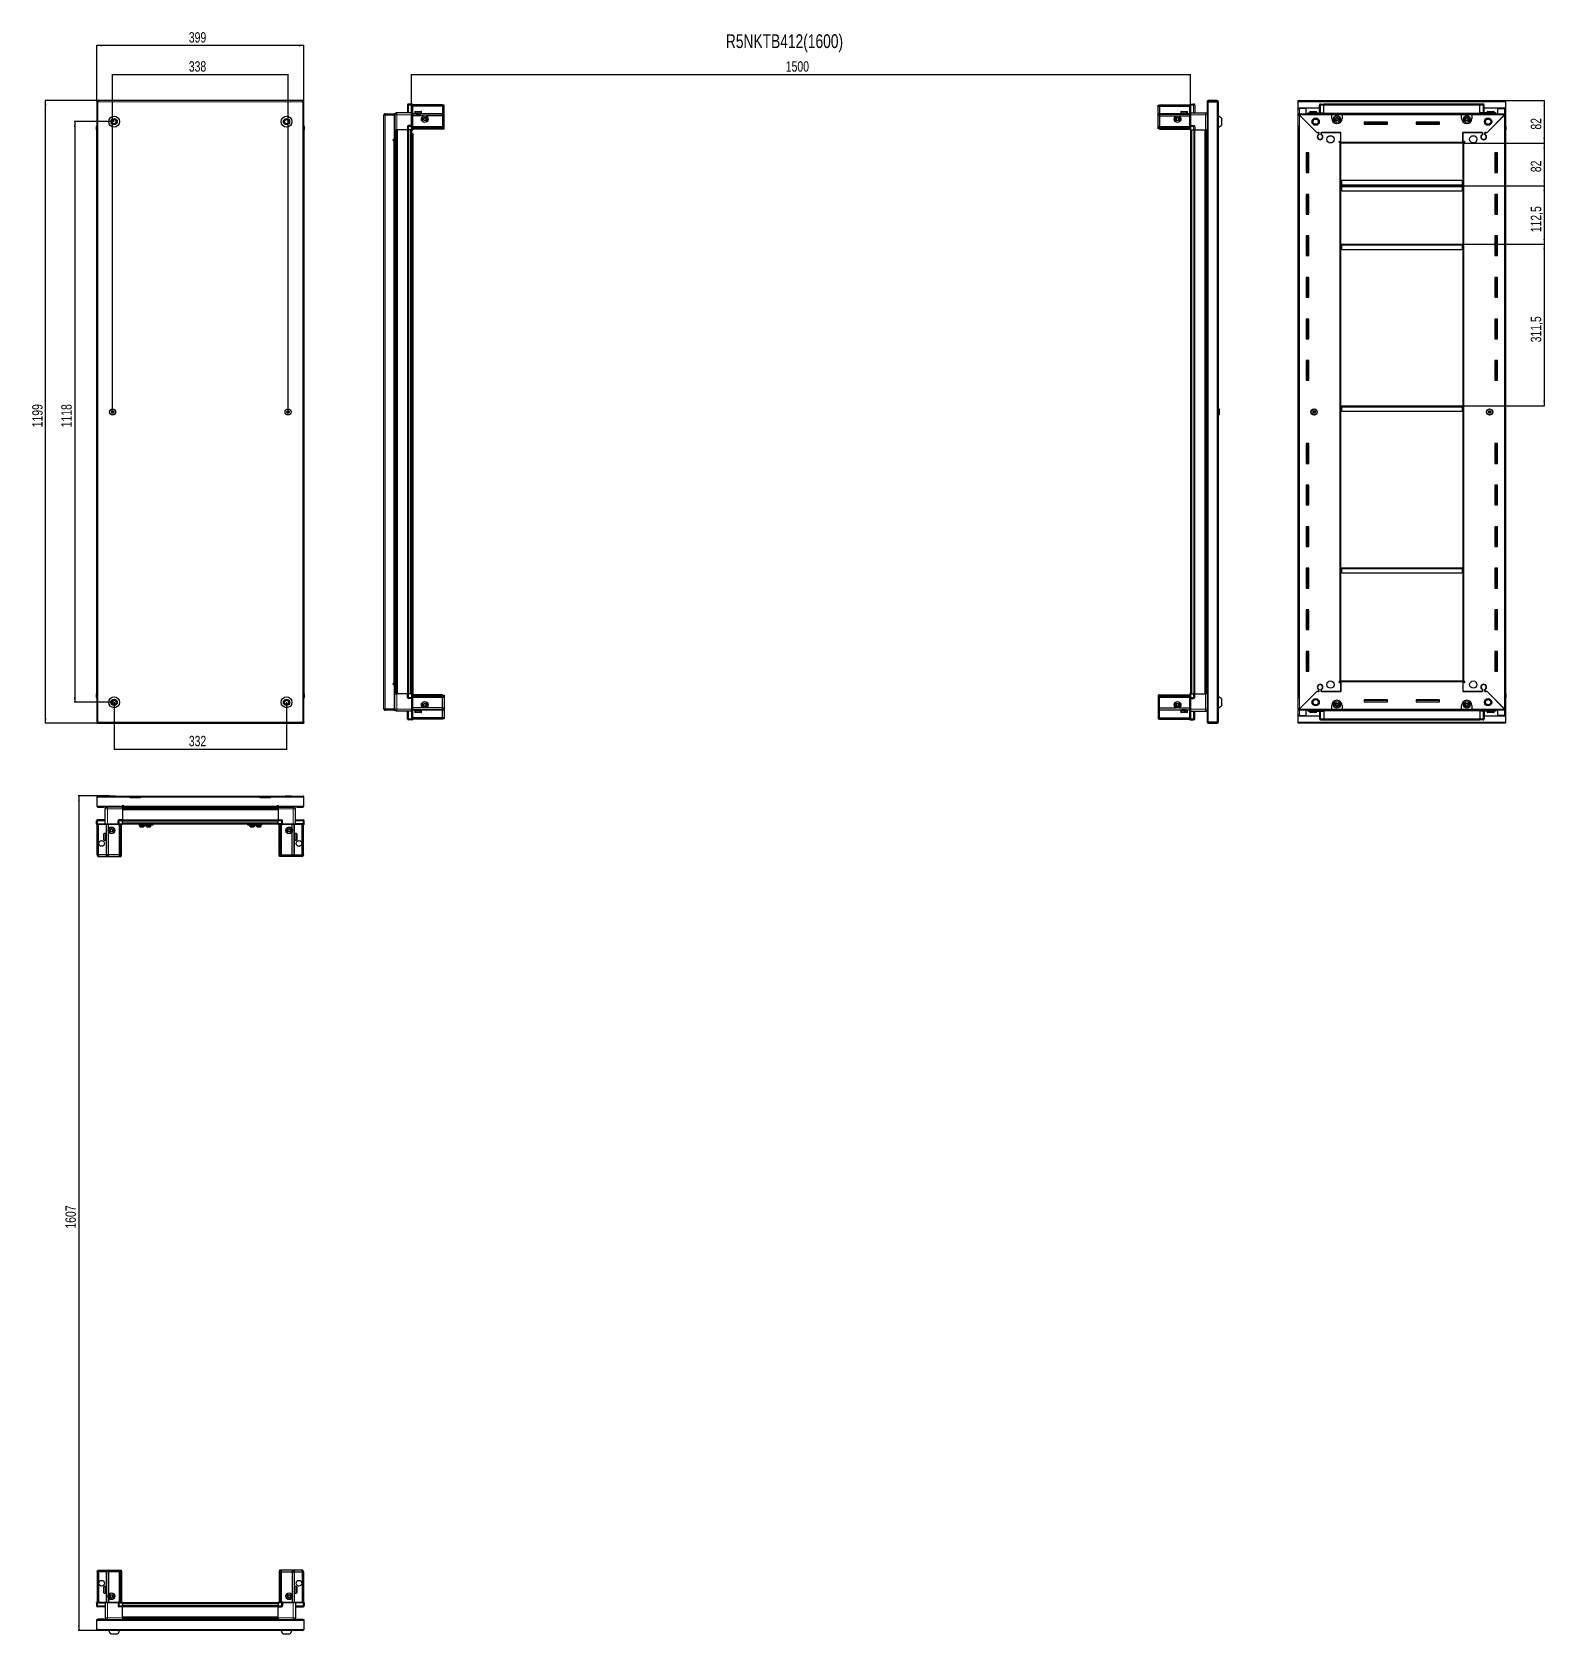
# Model space of a CAD drawing. Header units: millimetres. Extents: x 964 to 3877, y -1659 to 1425.
import ezdxf

# ---------------------------------------------------------------- set-up
doc = ezdxf.new("R2010")
doc.units = ezdxf.units.MM
doc.layers.add('FORMAT', color=7, linetype='Continuous')
doc.styles.add('SLDTEXTSTYLE0', font='TXT', dxfattribs={"width": 0.75})
doc.dimstyles.new('SLDDIMSTYLE0', dxfattribs={"dimtxt": 20, "dimasz": 10, "dimexe": 0, "dimexo": 0.0625, "dimgap": 5, "dimtad": 2, "dimdec": 1, "dimrnd": 1e-09, "dimzin": 12, "dimdsep": 46, "dimtxsty": 'SLDTEXTSTYLE0', "dimsah": 1, "dimcen": 0.09, "dimadec": 0, "dimazin": 3, "dimtfac": 1, "dimtofl": 0, "dimtmove": 0, "dimatfit": 3, "dimfxl": 0, "dimfrac": 2, "dimtolj": 1, "dimtzin": 12, "dimarcsym": 0})

msp = doc.modelspace()

# ---------------------------------------------------------------- texts
at = {"layer": 'FORMAT', "insert": (2300.17, 1420.81), "char_height": 26.4583, "attachment_point": 1, "style": 'SLDTEXTSTYLE0'}
msp.add_mtext('R5NKTB412(1600)', dxfattribs=at)

# ---------------------------------------------------------------- blocks, each defined once
blk = doc.blocks.new('_D')
at = {"layer": 'FORMAT'}
for p, q in [((1088.6, 1293.1), (989.2, 1293.1)), ((990.2, 94.1), (990.2, 1293.1)), ((1088.6, 94.1), (989.2, 94.1))]:
    blk.add_line(p, q, dxfattribs=at)
for points in [[(990.2, 1293.1), (988.6, 1283.1), (991.7, 1283.1)], [(990.2, 94.1), (991.7, 104.1), (988.6, 104.1)]]:
    blk.add_solid(points, dxfattribs=at)
at = {"layer": 'FORMAT', "insert": (964.4, 664), "char_height": 20, "attachment_point": 1, "rotation": 90, "style": 'SLDTEXTSTYLE0'}
blk.add_mtext('1199', dxfattribs=at)
blk = doc.blocks.new('_D_1')
at = {"layer": 'FORMAT'}
for p, q in [((1088.7, 1293.1), (1088.7, 1400.1)), ((1487.7, 1399.1), (1088.7, 1399.1)), ((1487.7, 1293.1), (1487.7, 1400.1))]:
    blk.add_line(p, q, dxfattribs=at)
for points in [[(1088.7, 1399.1), (1098.7, 1397.5), (1098.7, 1400.6)], [(1487.7, 1399.1), (1477.7, 1400.6), (1477.7, 1397.5)]]:
    blk.add_solid(points, dxfattribs=at)
at = {"layer": 'FORMAT', "insert": (1266, 1424.9), "char_height": 20, "attachment_point": 1, "style": 'SLDTEXTSTYLE0'}
blk.add_mtext('399', dxfattribs=at)
blk = doc.blocks.new('_D_2')
at = {"layer": 'FORMAT'}
for p, q in [((1122.2, 134.6), (1122.2, 43.1)), ((1454.2, 134.6), (1454.2, 43.1)), ((1122.2, 44.1), (1454.2, 44.1))]:
    blk.add_line(p, q, dxfattribs=at)
for points in [[(1122.2, 44.1), (1132.2, 42.5), (1132.2, 45.6)], [(1454.2, 44.1), (1444.2, 45.6), (1444.2, 42.5)]]:
    blk.add_solid(points, dxfattribs=at)
at = {"layer": 'FORMAT', "insert": (1266, 69.9), "char_height": 20, "attachment_point": 1, "style": 'SLDTEXTSTYLE0'}
blk.add_mtext('332', dxfattribs=at)
blk = doc.blocks.new('_D_3')
at = {"layer": 'FORMAT'}
for p, q in [((1119.2, 693.6), (1119.2, 1344.1)), ((1119.2, 1343.1), (1457.2, 1343.1)), ((1457.2, 693.6), (1457.2, 1344.1))]:
    blk.add_line(p, q, dxfattribs=at)
for points in [[(1119.2, 1343.1), (1129.2, 1341.5), (1129.2, 1344.6)], [(1457.2, 1343.1), (1447.2, 1344.6), (1447.2, 1341.5)]]:
    blk.add_solid(points, dxfattribs=at)
at = {"layer": 'FORMAT', "insert": (1266, 1368.9), "char_height": 20, "attachment_point": 1, "style": 'SLDTEXTSTYLE0'}
blk.add_mtext('338', dxfattribs=at)
blk = doc.blocks.new('_D_4')
at = {"layer": 'FORMAT'}
for p, q in [((1122.1, 1252.6), (1045.2, 1252.6)), ((1046.2, 1252.6), (1046.2, 134.6)), ((1122.1, 134.6), (1045.2, 134.6))]:
    blk.add_line(p, q, dxfattribs=at)
for points in [[(1046.2, 1252.6), (1044.6, 1242.6), (1047.7, 1242.6)], [(1046.2, 134.6), (1047.7, 144.6), (1044.6, 144.6)]]:
    blk.add_solid(points, dxfattribs=at)
at = {"layer": 'FORMAT', "insert": (1020.4, 664), "char_height": 20, "attachment_point": 1, "rotation": 90, "style": 'SLDTEXTSTYLE0'}
blk.add_mtext('1118', dxfattribs=at)
blk = doc.blocks.new('_D_5')
at = {"layer": 'FORMAT'}
for p, q in [((1695.1, 1236.6), (1695.1, 1344.1)), ((1695.1, 1343.1), (3195.1, 1343.1)), ((3195.1, 1236.6), (3195.1, 1344.1))]:
    blk.add_line(p, q, dxfattribs=at)
for points in [[(1695.1, 1343.1), (1705.1, 1341.5), (1705.1, 1344.6)], [(3195.1, 1343.1), (3185.1, 1344.6), (3185.1, 1341.5)]]:
    blk.add_solid(points, dxfattribs=at)
at = {"layer": 'FORMAT', "insert": (2415.6, 1368.9), "char_height": 20, "attachment_point": 1, "style": 'SLDTEXTSTYLE0'}
blk.add_mtext('1500', dxfattribs=at)
blk = doc.blocks.new('_D_6')
at = {"layer": 'FORMAT'}
for p, q in [((3801.5, 1293.1), (3876.9, 1293.1)), ((3875.9, 1293.1), (3875.9, 1211.1)), ((3719.5, 1211.1), (3876.9, 1211.1))]:
    blk.add_line(p, q, dxfattribs=at)
for points in [[(3875.9, 1293.1), (3874.4, 1283.1), (3877.5, 1283.1)], [(3875.9, 1211.1), (3877.5, 1221.1), (3874.4, 1221.1)]]:
    blk.add_solid(points, dxfattribs=at)
at = {"layer": 'FORMAT', "insert": (3850.2, 1237.3), "char_height": 20, "attachment_point": 1, "rotation": 90, "style": 'SLDTEXTSTYLE0'}
blk.add_mtext('82', dxfattribs=at)
blk = doc.blocks.new('_D_7')
at = {"layer": 'FORMAT'}
for p, q in [((3719.5, 1211.1), (3876.9, 1211.1)), ((3875.9, 1211.1), (3875.9, 1129.1)), ((3718.5, 1129.1), (3876.9, 1129.1))]:
    blk.add_line(p, q, dxfattribs=at)
for points in [[(3875.9, 1211.1), (3874.4, 1201.1), (3877.5, 1201.1)], [(3875.9, 1129.1), (3877.5, 1139.1), (3874.4, 1139.1)]]:
    blk.add_solid(points, dxfattribs=at)
at = {"layer": 'FORMAT', "insert": (3850.2, 1155.3), "char_height": 20, "attachment_point": 1, "rotation": 90, "style": 'SLDTEXTSTYLE0'}
blk.add_mtext('82', dxfattribs=at)
blk = doc.blocks.new('_D_8')
at = {"layer": 'FORMAT'}
for p, q in [((3718.5, 1129.1), (3876.9, 1129.1)), ((3875.9, 1129.1), (3875.9, 1016.6)), ((3718.5, 1016.6), (3876.9, 1016.6))]:
    blk.add_line(p, q, dxfattribs=at)
for points in [[(3875.9, 1129.1), (3874.4, 1119.1), (3877.5, 1119.1)], [(3875.9, 1016.6), (3877.5, 1026.6), (3874.4, 1026.6)]]:
    blk.add_solid(points, dxfattribs=at)
at = {"layer": 'FORMAT', "insert": (3850.2, 1039.6), "char_height": 20, "attachment_point": 1, "rotation": 90, "style": 'SLDTEXTSTYLE0'}
blk.add_mtext('112,5', dxfattribs=at)
blk = doc.blocks.new('_D_9')
at = {"layer": 'FORMAT'}
for p, q in [((3718.5, 1016.6), (3876.9, 1016.6)), ((3875.9, 1016.6), (3875.9, 705.1)), ((3718.5, 705.1), (3876.9, 705.1))]:
    blk.add_line(p, q, dxfattribs=at)
for points in [[(3875.9, 1016.6), (3874.4, 1006.6), (3877.5, 1006.6)], [(3875.9, 705.1), (3877.5, 715.1), (3874.4, 715.1)]]:
    blk.add_solid(points, dxfattribs=at)
at = {"layer": 'FORMAT', "insert": (3850.2, 827.6), "char_height": 20, "attachment_point": 1, "rotation": 90, "style": 'SLDTEXTSTYLE0'}
blk.add_mtext('311,5', dxfattribs=at)
blk = doc.blocks.new('_D_10')
at = {"layer": 'FORMAT'}
for p, q in [((1113.5, -45.9), (1053.2, -45.9)), ((1054.2, -45.9), (1054.2, -1652.9)), ((1090.7, -1652.9), (1053.2, -1652.9))]:
    blk.add_line(p, q, dxfattribs=at)
for points in [[(1054.2, -45.9), (1052.6, -55.9), (1055.7, -55.9)], [(1054.2, -1652.9), (1055.7, -1642.9), (1052.6, -1642.9)]]:
    blk.add_solid(points, dxfattribs=at)
at = {"layer": 'FORMAT', "insert": (1028.4, -878.9), "char_height": 20, "attachment_point": 1, "rotation": 90, "style": 'SLDTEXTSTYLE0'}
blk.add_mtext('1607', dxfattribs=at)

# ---------------------------------------------------------------- dimensions: what is measured, and where the dimension line sits
at = {"layer": 'FORMAT'}
for base, p1, p2, picture, middle in [((1088.66, 1399.07), (1487.66, 1293.07), (1088.66, 1293.07), '_D_1', (1288.16, 1399.07)), ((1457.16, 1343.07), (1119.16, 693.57), (1457.16, 693.57), '_D_3', (1288.16, 1343.07))]:
    dim = msp.add_linear_dim(base=base, p1=p1, p2=p2, dimstyle='SLDDIMSTYLE0', dxfattribs=at)
    dim.commit()
    dim.dimension.update_dxf_attribs({"geometry": picture, "text_midpoint": middle, "dimtype": 160})
for base, p1, p2, angle, picture, middle in [((3195.13, 1343.07), (1695.13, 1236.57), (3195.13, 1236.57), 0, '_D_5', (2445.13, 1343.07)), ((990.15, 1293.07), (1088.66, 94.07), (1088.66, 1293.07), 90, '_D', (990.15, 693.57)), ((3875.94, 1211.07), (3801.44, 1293.07), (3719.44, 1211.07), 90, '_D_6', (3875.94, 1252.07)), ((1046.15, 134.57), (1122.16, 1252.57), (1122.16, 134.57), 90, '_D_4', (1046.15, 693.57)), ((3875.94, 1129.07), (3719.44, 1211.07), (3718.44, 1129.07), 90, '_D_7', (3875.94, 1170.07)), ((3875.94, 1016.57), (3718.44, 1129.07), (3718.44, 1016.57), 90, '_D_8', (3875.94, 1072.82)), ((3875.94, 705.07), (3718.44, 1016.57), (3718.44, 705.07), 90, '_D_9', (3875.94, 860.82)), ((1454.16, 44.07), (1122.16, 134.57), (1454.16, 134.57), 0, '_D_2', (1288.16, 44.07)), ((1054.15, -1652.85), (1113.52, -45.85), (1090.76, -1652.85), 90, '_D_10', (1054.15, -849.35))]:
    dim = msp.add_linear_dim(base=base, p1=p1, p2=p2, angle=angle, dimstyle='SLDDIMSTYLE0', dxfattribs=at)
    dim.commit()
    dim.dimension.update_dxf_attribs({"geometry": picture, "text_midpoint": middle, "dimtype": 160})

# ---------------------------------------------------------------- linework, layer by layer
at = {"color": 7, "linetype": 'Continuous', "lineweight": 25}
for p, q in [((1090.76, 1293.07), (1088.66, 1293.07)), ((1088.66, 1291.57), (1088.66, 1293.07)), ((1088.66, 1291.57), (1090.76, 1291.57)), ((1088.66, 1291.57), (1088.66, 1290.97)), ((1088.66, 1290.97), (1088.66, 96.17)), ((1088.66, 1290.97), (1090.76, 1290.97)), ((1090.76, 1293.07), (1090.76, 1290.97)), ((1485.56, 1293.07), (1090.76, 1293.07)), ((1485.56, 1290.97), (1485.56, 1293.07)), ((1487.66, 1293.07), (1485.56, 1293.07)), ((1485.56, 1291.57), (1487.66, 1291.57)), ((1485.56, 1290.97), (1487.66, 1290.97)), ((1487.66, 1291.57), (1487.66, 1293.07)), ((1487.66, 1290.97), (1487.66, 1291.57)), ((1487.66, 96.17), (1487.66, 1290.97)), ((1643.28, 1265.72), (1641.78, 1265.72)), ((1641.78, 1265.22), (1641.78, 1265.72)), ((1641.78, 121.92), (1641.78, 1265.22)), ((1643.88, 1266.32), (1643.88, 1267.82)), ((1643.88, 1267.82), (1644.78, 1267.82)), ((1643.88, 1266.32), (1644.78, 1266.32)), ((1643.88, 1265.82), (1661.28, 1265.82)), ((1644.78, 1266.32), (1644.78, 1267.82)), ((1644.78, 1267.82), (1661.28, 1267.82)), ((1644.78, 1266.32), (1661.28, 1266.32)), ((1661.28, 1266.32), (1661.28, 1267.82)), ((1662.78, 1265.82), (1661.28, 1265.82)), ((1661.28, 1265.82), (1661.28, 1218.32)), ((1662.78, 1265.57), (1662.78, 1236.57)), ((1695.28, 1269.57), (1666.28, 1269.57)), ((1687.28, 1284.57), (1687.28, 1269.57)), ((1695.28, 1286.57), (1689.28, 1286.57)), ((1695.28, 1286.57), (1695.62, 1286.57)), ((1695.28, 1286.57), (1695.28, 1284.57)), ((1695.28, 1269.77), (1695.28, 1284.57)), ((1695.28, 1269.77), (1695.28, 1284.57)), ((1695.28, 1269.57), (1695.28, 1269.77)), ((1695.28, 1269.57), (1696.48, 1269.57)), ((1695.28, 1265.57), (1695.28, 1269.57)), ((1695.28, 1245.27), (1695.28, 1265.57)), ((1696.48, 1286.07), (1695.62, 1286.57)), ((1696.48, 1284.57), (1696.48, 1286.07)), ((1754.78, 1285.07), (1696.48, 1285.07)), ((1696.48, 1284.57), (1696.48, 1269.77)), ((1754.78, 1282.57), (1696.48, 1282.57)), ((1696.48, 1269.77), (1696.48, 1269.57)), ((1696.48, 1269.57), (1696.48, 1265.57)), ((1754.78, 1267.07), (1696.48, 1267.07)), ((1696.48, 1265.57), (1696.48, 1245.27)), ((1701.28, 1271.47), (1701.28, 1269.07)), ((1701.28, 1269.07), (1701.28, 1268.57)), ((1701.28, 1268.57), (1701.42, 1268.57)), ((1701.61, 1269.07), (1701.42, 1269.07)), ((1701.42, 1269.07), (1701.42, 1268.57)), ((1701.42, 1268.57), (1701.61, 1268.57)), ((1701.61, 1269.07), (1701.61, 1268.57)), ((1701.61, 1268.57), (1702.14, 1268.57)), ((1702.08, 1272.27), (1709.25, 1272.27)), ((1702.54, 1269.07), (1702.14, 1269.07)), ((1702.14, 1269.07), (1702.14, 1268.57)), ((1702.14, 1268.57), (1702.54, 1268.57)), ((1702.54, 1269.07), (1702.54, 1268.57)), ((1702.54, 1268.57), (1703.41, 1268.57)), ((1703.38, 1268.57), (1703.38, 1268.47)), ((1703.38, 1268.47), (1712.18, 1268.47)), ((1703.98, 1269.07), (1703.41, 1269.07)), ((1703.41, 1269.07), (1703.41, 1268.57)), ((1703.41, 1268.57), (1703.98, 1268.57)), ((1703.78, 1268.07), (1704.47, 1267.59)), ((1703.78, 1268.07), (1708.81, 1268.07)), ((1704.47, 1267.59), (1703.78, 1267.1)), ((1703.78, 1267.1), (1703.78, 1267.07)), ((1703.78, 1267.1), (1708.81, 1267.1)), ((1703.98, 1269.07), (1703.98, 1268.57)), ((1703.98, 1268.57), (1705.1, 1268.57)), ((1704.47, 1267.59), (1708.64, 1267.59)), ((1705.79, 1269.07), (1705.1, 1269.07)), ((1705.1, 1269.07), (1705.1, 1268.57)), ((1705.1, 1268.57), (1705.79, 1268.57)), ((1705.79, 1269.07), (1705.79, 1268.57)), ((1705.79, 1268.57), (1707.07, 1268.57)), ((1707.8, 1269.07), (1707.07, 1269.07)), ((1707.07, 1269.07), (1707.07, 1268.57)), ((1707.07, 1268.57), (1707.3, 1268.57)), ((1707.3, 1269.07), (1707.3, 1268.57)), ((1707.8, 1269.07), (1707.8, 1268.57)), ((1707.8, 1269.07), (1707.8, 1268.57)), ((1707.8, 1268.57), (1709.1, 1268.57)), ((1707.8, 1268.57), (1707.8, 1268.57)), ((1708.64, 1267.59), (1711.09, 1267.59)), ((1708.81, 1268.07), (1711.78, 1268.07)), ((1708.81, 1267.1), (1711.78, 1267.1)), ((1709.81, 1269.07), (1709.1, 1269.07)), ((1709.1, 1269.07), (1709.1, 1268.57)), ((1709.16, 1269.07), (1709.16, 1268.57)), ((1709.16, 1268.57), (1709.81, 1268.57)), ((1709.25, 1272.27), (1713.48, 1272.27)), ((1709.81, 1269.07), (1709.81, 1268.57)), ((1709.81, 1268.57), (1711, 1268.57)), ((1711.62, 1269.07), (1711, 1269.07)), ((1711, 1269.07), (1711, 1268.57)), ((1711, 1268.57), (1711.62, 1268.57)), ((1711.09, 1267.59), (1711.78, 1268.07)), ((1711.78, 1267.1), (1711.09, 1267.59)), ((1711.62, 1269.07), (1711.62, 1268.57)), ((1711.62, 1268.57), (1712.59, 1268.57)), ((1711.78, 1267.07), (1711.78, 1267.1)), ((1712.18, 1268.47), (1712.18, 1268.57)), ((1713.05, 1269.07), (1712.59, 1269.07)), ((1712.59, 1269.07), (1712.59, 1268.57)), ((1712.59, 1268.57), (1713.05, 1268.57)), ((1713.05, 1269.07), (1713.05, 1268.57)), ((1713.05, 1268.57), (1713.71, 1268.57)), ((1713.97, 1269.07), (1713.71, 1269.07)), ((1713.71, 1269.07), (1713.71, 1268.57)), ((1713.71, 1268.57), (1713.97, 1268.57)), ((1713.97, 1269.07), (1713.97, 1268.57)), ((1713.97, 1268.57), (1714.24, 1268.57)), ((1714.28, 1269.07), (1714.24, 1269.07)), ((1714.24, 1269.07), (1714.24, 1268.57)), ((1714.24, 1268.57), (1714.28, 1268.57)), ((1714.28, 1269.07), (1714.28, 1271.47)), ((1714.28, 1269.07), (1714.28, 1268.57)), ((1754.78, 1285.07), (1754.78, 1282.57)), ((1757.78, 1284.27), (1754.78, 1285.07)), ((1754.78, 1282.57), (1754.78, 1268.07)), ((1757.78, 1282.42), (1754.78, 1282.57)), ((1754.78, 1268.07), (1754.78, 1267.07)), ((1754.78, 1267.07), (1754.78, 1263.57)), ((1757.78, 1266.27), (1754.78, 1267.07)), ((1757.78, 1282.42), (1757.78, 1284.27)), ((1757.78, 1268.07), (1757.78, 1282.42)), ((1757.78, 1266.27), (1757.78, 1268.07)), ((1757.78, 1263.24), (1757.78, 1266.27)), ((3132.48, 1284.27), (3135.48, 1285.07)), ((3132.48, 1282.42), (3132.48, 1284.27)), ((3132.48, 1282.42), (3135.48, 1282.57)), ((3132.48, 1268.07), (3132.48, 1282.42)), ((3132.48, 1266.27), (3132.48, 1268.07)), ((3132.48, 1266.27), (3135.48, 1267.07)), ((3132.48, 1263.24), (3132.48, 1266.27)), ((3135.48, 1285.07), (3135.48, 1282.57)), ((3135.48, 1285.07), (3193.78, 1285.07)), ((3135.48, 1282.57), (3135.48, 1268.07)), ((3135.48, 1282.57), (3193.78, 1282.57)), ((3135.48, 1268.07), (3135.48, 1267.07)), ((3135.48, 1267.07), (3135.48, 1263.57)), ((3135.48, 1267.07), (3193.78, 1267.07)), ((3175.98, 1271.47), (3175.98, 1268.57)), ((3175.98, 1268.57), (3176.02, 1268.57)), ((3176.14, 1269.07), (3176.02, 1269.07)), ((3176.02, 1269.07), (3176.02, 1268.57)), ((3176.02, 1268.57), (3176.14, 1268.57)), ((3176.14, 1269.07), (3176.14, 1268.57)), ((3176.14, 1268.57), (3176.55, 1268.57)), ((3176.89, 1269.07), (3176.55, 1269.07)), ((3176.55, 1269.07), (3176.55, 1268.57)), ((3176.55, 1268.57), (3176.89, 1268.57)), ((3176.78, 1272.27), (3188.18, 1272.27)), ((3176.89, 1269.07), (3176.89, 1268.57)), ((3176.89, 1268.57), (3177.66, 1268.57)), ((3178.19, 1269.07), (3177.66, 1269.07)), ((3177.66, 1269.07), (3177.66, 1268.57)), ((3177.66, 1268.57), (3178.19, 1268.57)), ((3178.08, 1268.57), (3178.08, 1268.47)), ((3178.08, 1268.47), (3186.88, 1268.47)), ((3178.19, 1269.07), (3178.19, 1268.57)), ((3178.19, 1268.57), (3179.25, 1268.57)), ((3178.48, 1268.07), (3179.17, 1267.59)), ((3178.48, 1268.07), (3186.48, 1268.07)), ((3179.17, 1267.59), (3178.48, 1267.1)), ((3178.48, 1267.1), (3178.48, 1267.07)), ((3178.48, 1267.1), (3186.48, 1267.1)), ((3179.17, 1267.59), (3185.79, 1267.59)), ((3179.91, 1269.07), (3179.25, 1269.07)), ((3179.25, 1269.07), (3179.25, 1268.57)), ((3179.25, 1268.57), (3179.91, 1268.57)), ((3179.91, 1269.07), (3179.91, 1268.57)), ((3179.91, 1268.57), (3181.15, 1268.57)), ((3181.88, 1269.07), (3181.15, 1269.07)), ((3181.15, 1269.07), (3181.15, 1268.57)), ((3181.15, 1268.57), (3181.58, 1268.57)), ((3181.58, 1269.07), (3181.58, 1268.57)), ((3181.88, 1269.07), (3181.88, 1268.57)), ((3181.88, 1268.57), (3183.18, 1268.57)), ((3183.9, 1269.07), (3183.18, 1269.07)), ((3183.18, 1269.07), (3183.18, 1268.57)), ((3183.45, 1269.07), (3183.45, 1268.57)), ((3183.45, 1268.57), (3183.9, 1268.57)), ((3183.9, 1269.07), (3183.9, 1268.57)), ((3183.9, 1268.57), (3185.14, 1268.57)), ((3185.8, 1269.07), (3185.14, 1269.07)), ((3185.14, 1269.07), (3185.14, 1268.57)), ((3185.14, 1268.57), (3185.8, 1268.57)), ((3185.79, 1267.59), (3186.48, 1268.07)), ((3186.48, 1267.1), (3185.79, 1267.59)), ((3185.8, 1269.07), (3185.8, 1268.57)), ((3185.8, 1268.57), (3186.84, 1268.57)), ((3186.48, 1267.07), (3186.48, 1267.1)), ((3187.36, 1269.07), (3186.84, 1269.07)), ((3186.84, 1269.07), (3186.84, 1268.57)), ((3186.84, 1268.57), (3187.36, 1268.57)), ((3186.88, 1268.47), (3186.88, 1268.57)), ((3187.36, 1269.07), (3187.36, 1268.57)), ((3187.36, 1268.57), (3188.12, 1268.57)), ((3188.45, 1269.07), (3188.12, 1269.07)), ((3188.12, 1269.07), (3188.12, 1268.57)), ((3188.12, 1268.57), (3188.45, 1268.57)), ((3188.45, 1269.07), (3188.45, 1268.57)), ((3188.45, 1268.57), (3188.84, 1268.57)), ((3188.95, 1269.07), (3188.84, 1269.07)), ((3188.84, 1269.07), (3188.84, 1268.57)), ((3188.84, 1268.57), (3188.95, 1268.57)), ((3188.95, 1269.07), (3188.95, 1268.57)), ((3188.95, 1268.57), (3188.98, 1268.57)), ((3188.98, 1268.57), (3188.98, 1271.47)), ((3194.65, 1286.57), (3193.78, 1286.07)), ((3194.65, 1286.57), (3193.78, 1286.07)), ((3193.78, 1286.07), (3193.78, 1284.57)), ((3193.78, 1269.77), (3193.78, 1284.57)), ((3193.78, 1269.57), (3193.78, 1269.77)), ((3194.98, 1269.57), (3193.78, 1269.57)), ((3193.78, 1265.57), (3193.78, 1269.57)), ((3193.78, 1245.27), (3193.78, 1265.57)), ((3194.98, 1286.57), (3194.65, 1286.57)), ((3194.98, 1286.57), (3194.65, 1286.57)), ((3194.98, 1284.57), (3194.98, 1286.57)), ((3194.98, 1286.57), (3194.98, 1286.57)), ((3194.98, 1286.57), (3200.98, 1286.57)), ((3194.98, 1284.57), (3194.98, 1269.77)), ((3194.98, 1269.77), (3194.98, 1269.57)), ((3194.98, 1269.57), (3194.98, 1265.57)), ((3194.98, 1269.57), (3223.98, 1269.57)), ((3194.98, 1265.57), (3194.98, 1245.27)), ((3202.98, 1284.57), (3202.98, 1269.57)), ((3226.88, 1278.07), (3226.88, 109.07)), ((3226.88, 1278.07), (3228.98, 1278.07)), ((3226.98, 1290.97), (3226.98, 1278.57)), ((3226.98, 1278.57), (3228.48, 1278.57)), ((3228.48, 1290.97), (3228.48, 1278.57)), ((3228.98, 1278.07), (3228.98, 1290.97)), ((3228.98, 1290.97), (3246.38, 1290.97)), ((3246.38, 1293.07), (3229.08, 1293.07)), ((3246.38, 1291.57), (3229.08, 1291.57)), ((3246.38, 1291.57), (3246.38, 1293.07)), ((3246.38, 1290.97), (3248.48, 1290.97)), ((3248.48, 1290.97), (3248.48, 96.17)), ((3402.44, 1293.07), (3801.44, 1293.07)), ((3402.44, 1290.97), (3402.44, 1293.07)), ((3402.44, 1278.57), (3402.44, 1290.97)), ((3443.44, 1278.57), (3402.44, 1278.57)), ((3402.44, 1278.07), (3402.44, 1278.57)), ((3402.44, 1278.07), (3404.54, 1278.07)), ((3402.44, 1267.82), (3402.44, 1278.07)), ((3402.44, 1266.32), (3402.44, 1267.82)), ((3402.44, 1267.82), (3403.44, 1267.82)), ((3402.44, 1265.82), (3402.44, 1266.32)), ((3402.44, 1266.32), (3403.44, 1266.32)), ((3402.44, 121.32), (3402.44, 1265.82)), ((3403.94, 1265.82), (3402.44, 1265.82)), ((3403.44, 1266.32), (3403.44, 1267.82)), ((3403.44, 1267.82), (3466.94, 1267.82)), ((3403.94, 1278.07), (3403.94, 1278.57)), ((3404.04, 1265.72), (3437.94, 1231.82)), ((3417.44, 1278.07), (3404.54, 1278.07)), ((3438.64, 1231.12), (3404.54, 1265.22)), ((3417.44, 1267.82), (3417.44, 1278.07)), ((3422.94, 1269.57), (3451.94, 1269.57)), ((3424.44, 1271.47), (3424.44, 1269.57)), ((3425.24, 1272.27), (3436.64, 1272.27)), ((3437.44, 1269.57), (3437.44, 1271.47)), ((3443.44, 1269.57), (3443.44, 1284.57)), ((3444.12, 1286.07), (3444.12, 1286.07)), ((3445.44, 1286.57), (3451.94, 1286.57)), ((3445.44, 1286.57), (3451.94, 1286.57)), ((3451.94, 1286.57), (3451.94, 1286.57)), ((3451.94, 1286.57), (3451.94, 1286.57)), ((3451.94, 1286.57), (3451.94, 1284.57)), ((3751.94, 1286.42), (3451.94, 1286.42)), ((3451.94, 1269.57), (3451.94, 1284.57)), ((3451.94, 1269.57), (3451.94, 1269.07)), ((3451.94, 1268.42), (3751.94, 1268.42)), ((3466.94, 1265.72), (3466.94, 1267.82)), ((3466.94, 1267.82), (3486.94, 1267.82)), ((3466.94, 1266.32), (3486.94, 1266.32)), ((3466.94, 1258.82), (3466.94, 1265.72)), ((3486.94, 1267.82), (3486.94, 1265.72)), ((3486.94, 1267.82), (3716.94, 1267.82)), ((3486.94, 1265.72), (3486.94, 1258.82)), ((3716.94, 1265.72), (3716.94, 1267.82)), ((3716.94, 1267.82), (3736.94, 1267.82)), ((3716.94, 1266.32), (3736.94, 1266.32)), ((3716.94, 1258.82), (3716.94, 1265.72)), ((3736.94, 1267.82), (3800.44, 1267.82)), ((3736.94, 1267.82), (3736.94, 1265.72)), ((3736.94, 1265.72), (3736.94, 1258.82)), ((3751.94, 1286.57), (3751.94, 1286.57)), ((3758.44, 1286.57), (3751.94, 1286.57)), ((3758.44, 1286.57), (3751.94, 1286.57)), ((3751.94, 1286.57), (3751.94, 1284.57)), ((3751.94, 1269.57), (3751.94, 1284.57)), ((3780.94, 1269.57), (3751.94, 1269.57)), ((3751.94, 1269.57), (3751.94, 1269.07)), ((3760.44, 1284.57), (3760.44, 1284.57)), ((3760.44, 1269.57), (3760.44, 1284.57)), ((3801.44, 1278.57), (3760.44, 1278.57)), ((3799.34, 1265.22), (3765.24, 1231.12)), ((3765.94, 1231.82), (3799.84, 1265.72)), ((3766.44, 1271.47), (3766.44, 1269.57)), ((3767.24, 1272.27), (3778.64, 1272.27)), ((3779.44, 1269.57), (3779.44, 1271.47)), ((3786.44, 1267.82), (3786.44, 1278.07)), ((3786.44, 1278.07), (3799.34, 1278.07)), ((3799.34, 1278.07), (3801.44, 1278.07)), ((3799.94, 1278.07), (3799.94, 1278.57)), ((3799.94, 1265.82), (3801.44, 1265.82)), ((3800.44, 1266.32), (3800.44, 1267.82)), ((3800.44, 1267.82), (3801.44, 1267.82)), ((3800.44, 1266.32), (3801.44, 1266.32)), ((3801.44, 1293.07), (3801.44, 1290.97)), ((3801.44, 1290.97), (3801.44, 1278.57)), ((3801.44, 1278.07), (3801.44, 1278.57)), ((3801.44, 1278.07), (3801.44, 1267.82)), ((3801.44, 1266.32), (3801.44, 1267.82)), ((3801.44, 1266.32), (3801.44, 1265.82)), ((3801.44, 1265.82), (3801.44, 121.32)), ((1088.15, 1243.07), (1088.15, 1236.57)), ((1088.15, 1236.57), (1088.16, 1236.57)), ((1088.16, 1236.57), (1088.16, 1243.07)), ((1088.66, 1236.57), (1088.16, 1236.57)), ((1088.31, 1236.57), (1088.31, 150.57)), ((1487.66, 1244.39), (1487.66, 1244.39)), ((1487.66, 1236.57), (1488.16, 1236.57)), ((1488.01, 150.57), (1488.01, 1236.57)), ((1488.16, 1243.07), (1488.16, 1236.57)), ((1488.16, 1236.57), (1488.16, 1243.07)), ((1488.16, 1236.57), (1488.16, 1236.57)), ((1488.16, 1236.57), (1488.16, 1236.57)), ((1661.28, 1239.32), (1662.78, 1239.32)), ((1662.78, 1236.57), (1661.28, 1236.57)), ((1663.43, 150.57), (1663.43, 1236.57)), ((1665.23, 1236.57), (1665.23, 150.57)), ((1665.26, 1236.57), (1665.26, 150.57)), ((1687.28, 1236.57), (1666.28, 1236.57)), ((1687.28, 1243.07), (1687.28, 1236.57)), ((1687.28, 1236.57), (1689.28, 1236.57)), ((1687.93, 150.57), (1687.93, 1236.57)), ((1695.28, 1245.07), (1689.28, 1245.07)), ((1695.28, 1236.57), (1689.28, 1236.57)), ((1695.13, 150.57), (1695.13, 1236.57)), ((1695.28, 1245.07), (1695.28, 1245.27)), ((1695.28, 1245.07), (1695.28, 1243.07)), ((1695.28, 1245.07), (1696.48, 1245.07)), ((1695.28, 1236.57), (1695.28, 1243.07)), ((1695.28, 1236.57), (1695.28, 1243.07)), ((1695.28, 1236.57), (1695.62, 1236.57)), ((1695.28, 1236.57), (1695.28, 1236.57)), ((1695.62, 1236.57), (1695.62, 1243.07)), ((1696.48, 1236.57), (1695.62, 1236.57)), ((1695.62, 1236.57), (1695.62, 1236.57)), ((1717.78, 1263.57), (1696.48, 1263.57)), ((1696.48, 1245.27), (1696.48, 1245.07)), ((1696.48, 1244.39), (1696.48, 1245.07)), ((1696.48, 1244.39), (1696.48, 1236.57)), ((1754.78, 1242.07), (1696.48, 1242.07)), ((1754.78, 1241.07), (1696.48, 1241.07)), ((1754.78, 1239.57), (1696.48, 1239.57)), ((1754.78, 1238.07), (1696.48, 1238.07)), ((1754.78, 1263.57), (1722.78, 1263.57)), ((1754.78, 1263.57), (1754.78, 1243.07)), ((1754.78, 1263.57), (1757.78, 1263.24)), ((1754.78, 1243.07), (1754.78, 1242.07)), ((1754.78, 1242.07), (1754.78, 1241.07)), ((1754.78, 1242.07), (1757.78, 1241.27)), ((1754.78, 1241.07), (1754.78, 1239.57)), ((1754.78, 1241.07), (1757.78, 1240.53)), ((1754.78, 1239.57), (1757.78, 1240.03)), ((1754.78, 1239.57), (1754.78, 1238.07)), ((1754.78, 1238.07), (1757.78, 1238.87)), ((1757.78, 1243.07), (1757.78, 1263.24)), ((1757.78, 1241.27), (1757.78, 1243.07)), ((1757.78, 1240.53), (1757.78, 1241.27)), ((1757.78, 1240.03), (1757.78, 1240.53)), ((1757.78, 1238.87), (1757.78, 1240.03)), ((3135.48, 1263.57), (3132.48, 1263.24)), ((3132.48, 1243.07), (3132.48, 1263.24)), ((3132.48, 1241.27), (3132.48, 1243.07)), ((3135.48, 1242.07), (3132.48, 1241.27)), ((3132.48, 1240.53), (3132.48, 1241.27)), ((3135.48, 1241.07), (3132.48, 1240.53)), ((3132.48, 1240.03), (3132.48, 1240.53)), ((3132.48, 1238.87), (3132.48, 1240.03)), ((3135.48, 1239.57), (3132.48, 1240.03)), ((3135.48, 1238.07), (3132.48, 1238.87)), ((3135.48, 1263.57), (3135.48, 1243.07)), ((3135.48, 1263.57), (3167.48, 1263.57)), ((3135.48, 1243.07), (3135.48, 1242.07)), ((3135.48, 1242.07), (3135.48, 1241.07)), ((3135.48, 1242.07), (3193.78, 1242.07)), ((3135.48, 1241.07), (3193.78, 1241.07)), ((3135.48, 1241.07), (3135.48, 1239.57)), ((3135.48, 1239.57), (3193.78, 1239.57)), ((3135.48, 1239.57), (3135.48, 1238.07)), ((3135.48, 1238.07), (3193.78, 1238.07)), ((3172.48, 1263.57), (3193.78, 1263.57)), ((3193.78, 1245.07), (3193.78, 1245.27)), ((3194.98, 1245.07), (3193.78, 1245.07)), ((3193.78, 1245.07), (3193.78, 1244.39)), ((3193.78, 1236.57), (3193.78, 1244.39)), ((3194.65, 1236.57), (3193.78, 1236.57)), ((3194.65, 1243.07), (3194.65, 1236.57)), ((3194.98, 1236.57), (3194.65, 1236.57)), ((3194.98, 1245.27), (3194.98, 1245.07)), ((3194.98, 1243.07), (3194.98, 1245.07)), ((3194.98, 1245.07), (3200.98, 1245.07)), ((3194.98, 1243.07), (3194.98, 1245.07)), ((3194.98, 1243.07), (3194.98, 1236.57)), ((3194.98, 1236.57), (3200.98, 1236.57)), ((3195.13, 1236.57), (3195.13, 150.57)), ((3202.98, 1236.57), (3200.98, 1236.57)), ((3202.33, 1236.57), (3202.33, 150.57)), ((3202.98, 1243.07), (3202.98, 1236.57)), ((3202.98, 1236.57), (3223.98, 1236.57)), ((3225.01, 150.57), (3225.01, 1236.57)), ((3225.04, 150.57), (3225.04, 1236.57)), ((3226.83, 1236.57), (3226.83, 150.57)), ((3255.08, 1246.57), (3255.08, 1258.57)), ((3401.94, 1243.07), (3401.94, 1236.57)), ((3401.94, 1236.57), (3401.94, 1243.07)), ((3401.94, 1236.57), (3401.94, 1236.57)), ((3402.44, 1236.57), (3401.94, 1236.57)), ((3402.09, 1236.57), (3402.09, 150.57)), ((3574.44, 1251.57), (3529.44, 1251.57)), ((3529.44, 1251.57), (3529.44, 1248.07)), ((3574.44, 1248.82), (3529.44, 1248.82)), ((3529.44, 1248.07), (3574.44, 1248.07)), ((3574.44, 1248.07), (3574.44, 1251.57)), ((3674.44, 1251.57), (3629.44, 1251.57)), ((3629.44, 1251.57), (3629.44, 1248.07)), ((3674.44, 1248.82), (3629.44, 1248.82)), ((3629.44, 1248.07), (3674.44, 1248.07)), ((3674.44, 1248.07), (3674.44, 1251.57)), ((3801.44, 1244.39), (3801.44, 1244.39)), ((3801.44, 1236.57), (3801.94, 1236.57)), ((3801.79, 150.57), (3801.79, 1236.57)), ((3801.94, 1243.07), (3801.94, 1236.57)), ((3801.94, 1236.57), (3801.94, 1243.07)), ((3801.94, 1236.57), (3801.94, 1236.57)), ((3801.94, 1236.57), (3801.94, 1236.57)), ((1661.28, 1218.32), (1659.93, 1218.32)), ((1659.93, 1216.32), (1660.68, 1216.32)), ((1660.68, 1216.32), (1662.78, 1216.32)), ((1662.78, 1216.32), (1662.78, 170.82)), ((1695.13, 1229.57), (1697.63, 1229.57)), ((1697.63, 1229.57), (1697.63, 156.07)), ((3437.94, 1231.82), (3442.14, 1231.82)), ((3439.34, 1231.82), (3438.64, 1231.12)), ((3441.44, 1231.82), (3439.34, 1231.82)), ((3441.44, 1231.82), (3441.44, 1227.93)), ((3442.14, 1231.82), (3442.14, 1227.53)), ((3442.44, 1218.96), (3442.44, 1218.2)), ((3446.74, 1231.82), (3484.44, 1231.82)), ((3446.74, 1227.53), (3446.74, 1231.82)), ((3447.44, 1227.93), (3447.44, 1231.82)), ((3484.44, 1231.82), (3447.44, 1231.82)), ((3481.59, 1214.57), (3484.44, 1214.57)), ((3482.34, 1212.57), (3481.59, 1212.57)), ((3482.34, 1212.57), (3484.44, 1212.57)), ((3484.44, 1213.57), (3482.44, 1213.57)), ((3482.44, 1213.57), (3482.44, 1212.57)), ((3484.44, 1213.17), (3484.44, 1231.82)), ((3484.44, 1214.57), (3484.44, 1231.82)), ((3484.44, 1211.07), (3484.44, 1213.17)), ((3719.44, 1211.07), (3484.44, 1211.07)), ((3484.44, 176.07), (3484.44, 1211.07)), ((3719.44, 1231.82), (3757.14, 1231.82)), ((3719.44, 1213.17), (3719.44, 1231.82)), ((3719.44, 1231.82), (3719.44, 1214.57)), ((3756.44, 1231.82), (3719.44, 1231.82)), ((3719.44, 1214.57), (3722.29, 1214.57)), ((3721.44, 1213.57), (3719.44, 1213.57)), ((3719.44, 1213.17), (3719.44, 1211.07)), ((3719.44, 1212.57), (3721.54, 1212.57)), ((3719.44, 1211.07), (3719.44, 176.07)), ((3721.44, 1212.57), (3721.44, 1213.57)), ((3722.29, 1212.57), (3721.54, 1212.57)), ((3756.44, 1231.82), (3756.44, 1227.93)), ((3757.14, 1231.82), (3757.14, 1227.53)), ((3761.44, 1218.96), (3761.44, 1218.2)), ((3761.74, 1231.82), (3765.94, 1231.82)), ((3761.74, 1227.53), (3761.74, 1231.82)), ((3764.54, 1231.82), (3762.44, 1231.82)), ((3762.44, 1227.93), (3762.44, 1231.82)), ((3765.24, 1231.12), (3764.54, 1231.82)), ((3422.94, 1192.57), (3417.94, 1192.57)), ((3417.94, 1192.57), (3417.94, 1154.57)), ((3420.09, 1154.57), (3420.09, 1192.57)), ((3421.88, 1154.57), (3421.88, 1192.57)), ((3421.92, 1154.57), (3421.92, 1192.57)), ((3422.94, 1154.57), (3422.94, 1192.57)), ((3780.94, 1192.57), (3780.94, 1154.57)), ((3785.94, 1192.57), (3780.94, 1192.57)), ((3781.97, 1192.57), (3781.97, 1154.57)), ((3782, 1192.57), (3782, 1154.57)), ((3783.79, 1192.57), (3783.79, 1154.57)), ((3785.94, 1154.57), (3785.94, 1192.57)), ((3417.94, 1154.57), (3422.94, 1154.57)), ((3780.94, 1154.57), (3785.94, 1154.57)), ((3422.94, 1112.57), (3417.94, 1112.57)), ((3417.94, 1112.57), (3417.94, 1074.57)), ((3420.09, 1074.57), (3420.09, 1112.57)), ((3421.88, 1074.57), (3421.88, 1112.57)), ((3421.92, 1074.57), (3421.92, 1112.57)), ((3422.94, 1074.57), (3422.94, 1112.57)), ((3485.19, 1129.07), (3484.44, 1129.07)), ((3485.44, 1131.92), (3485.19, 1131.92)), ((3485.19, 1131.92), (3485.19, 1129.07)), ((3485.19, 1129.07), (3485.19, 1126.22)), ((3485.19, 1126.22), (3485.44, 1126.22)), ((3486.44, 1139.07), (3485.44, 1138.07)), ((3485.44, 1138.07), (3485.44, 1131.17)), ((3485.44, 1129.07), (3485.44, 1131.17)), ((3485.44, 1126.97), (3485.44, 1129.07)), ((3718.44, 1129.07), (3485.44, 1129.07)), ((3485.44, 1126.97), (3485.44, 1120.07)), ((3485.44, 1120.07), (3486.44, 1119.07)), ((3717.44, 1139.07), (3486.44, 1139.07)), ((3486.44, 1119.07), (3717.44, 1119.07)), ((3718.44, 1138.07), (3717.44, 1139.07)), ((3717.44, 1119.07), (3718.44, 1120.07)), ((3718.44, 1131.17), (3718.44, 1138.07)), ((3718.69, 1131.92), (3718.44, 1131.92)), ((3718.44, 1131.17), (3718.44, 1129.07)), ((3718.44, 1129.07), (3718.44, 1126.97)), ((3718.44, 1120.07), (3718.44, 1126.97)), ((3718.44, 1126.22), (3718.69, 1126.22)), ((3718.69, 1129.07), (3718.69, 1131.92)), ((3718.69, 1126.22), (3718.69, 1129.07)), ((3719.44, 1129.07), (3718.69, 1129.07)), ((3780.94, 1112.57), (3780.94, 1074.57)), ((3785.94, 1112.57), (3780.94, 1112.57)), ((3781.97, 1112.57), (3781.97, 1074.57)), ((3782, 1112.57), (3782, 1074.57)), ((3783.79, 1112.57), (3783.79, 1074.57)), ((3785.94, 1074.57), (3785.94, 1112.57)), ((3417.94, 1074.57), (3422.94, 1074.57)), ((3780.94, 1074.57), (3785.94, 1074.57)), ((3422.94, 1032.57), (3417.94, 1032.57)), ((3417.94, 1032.57), (3417.94, 994.57)), ((3420.09, 994.57), (3420.09, 1032.57)), ((3421.88, 994.57), (3421.88, 1032.57)), ((3421.92, 994.57), (3421.92, 1032.57)), ((3422.94, 994.57), (3422.94, 1032.57)), ((3780.94, 1032.57), (3780.94, 994.57)), ((3785.94, 1032.57), (3780.94, 1032.57)), ((3781.97, 1032.57), (3781.97, 994.57)), ((3782, 1032.57), (3782, 994.57)), ((3783.79, 1032.57), (3783.79, 994.57)), ((3785.94, 994.57), (3785.94, 1032.57)), ((3417.94, 994.57), (3422.94, 994.57)), ((3484.44, 1016.57), (3485.19, 1016.57)), ((3485.19, 1016.57), (3485.19, 1013.72)), ((3485.19, 1013.72), (3485.44, 1013.72)), ((3485.44, 1014.47), (3485.44, 1016.57)), ((3485.44, 1016.57), (3718.44, 1016.57)), ((3485.44, 1014.47), (3485.44, 1007.57)), ((3485.44, 1007.57), (3486.44, 1006.57)), ((3486.44, 1006.57), (3717.44, 1006.57)), ((3717.44, 1006.57), (3718.44, 1007.57)), ((3718.44, 1016.57), (3718.44, 1014.47)), ((3718.44, 1007.57), (3718.44, 1014.47)), ((3718.44, 1013.72), (3718.69, 1013.72)), ((3718.69, 1013.72), (3718.69, 1016.57)), ((3718.69, 1016.57), (3719.44, 1016.57)), ((3780.94, 994.57), (3785.94, 994.57)), ((3422.94, 952.57), (3417.94, 952.57)), ((3417.94, 952.57), (3417.94, 914.57)), ((3420.09, 914.57), (3420.09, 952.57)), ((3421.88, 914.57), (3421.88, 952.57)), ((3421.92, 914.57), (3421.92, 952.57)), ((3422.94, 914.57), (3422.94, 952.57)), ((3780.94, 952.57), (3780.94, 914.57)), ((3785.94, 952.57), (3780.94, 952.57)), ((3781.97, 952.57), (3781.97, 914.57)), ((3782, 952.57), (3782, 914.57)), ((3783.79, 952.57), (3783.79, 914.57)), ((3785.94, 914.57), (3785.94, 952.57)), ((3417.94, 914.57), (3422.94, 914.57)), ((3780.94, 914.57), (3785.94, 914.57)), ((3422.94, 872.57), (3417.94, 872.57)), ((3417.94, 872.57), (3417.94, 834.57)), ((3420.09, 834.57), (3420.09, 872.57)), ((3421.88, 834.57), (3421.88, 872.57)), ((3421.92, 834.57), (3421.92, 872.57)), ((3422.94, 834.57), (3422.94, 872.57)), ((3780.94, 872.57), (3780.94, 834.57)), ((3785.94, 872.57), (3780.94, 872.57)), ((3781.97, 872.57), (3781.97, 834.57)), ((3782, 872.57), (3782, 834.57)), ((3783.79, 872.57), (3783.79, 834.57)), ((3785.94, 834.57), (3785.94, 872.57)), ((3417.94, 834.57), (3422.94, 834.57)), ((3780.94, 834.57), (3785.94, 834.57)), ((3422.94, 792.57), (3417.94, 792.57)), ((3417.94, 792.57), (3417.94, 754.57)), ((3420.09, 754.57), (3420.09, 792.57)), ((3421.88, 754.57), (3421.88, 792.57)), ((3421.92, 754.57), (3421.92, 792.57)), ((3422.94, 754.57), (3422.94, 792.57)), ((3780.94, 792.57), (3780.94, 754.57)), ((3785.94, 792.57), (3780.94, 792.57)), ((3781.97, 792.57), (3781.97, 754.57)), ((3782, 792.57), (3782, 754.57)), ((3783.79, 792.57), (3783.79, 754.57)), ((3785.94, 754.57), (3785.94, 792.57)), ((3417.94, 754.57), (3422.94, 754.57)), ((3780.94, 754.57), (3785.94, 754.57)), ((1641.78, 699.36), (1641.48, 699.36)), ((1641.48, 687.79), (1641.48, 699.36)), ((1641.48, 687.79), (1641.78, 687.79)), ((1663.28, 703.07), (1663.28, 684.07)), ((3249.47, 699.36), (3248.48, 698.37)), ((3248.48, 688.77), (3249.47, 687.79)), ((3249.98, 699.36), (3249.47, 699.36)), ((3249.47, 699.36), (3249.47, 687.79)), ((3249.47, 687.79), (3249.98, 687.79)), ((3249.98, 699.36), (3249.98, 687.79)), ((3484.44, 705.07), (3485.19, 705.07)), ((3485.19, 705.07), (3485.19, 702.22)), ((3485.19, 702.22), (3485.44, 702.22)), ((3485.44, 702.97), (3485.44, 705.07)), ((3485.44, 705.07), (3718.44, 705.07)), ((3485.44, 702.97), (3485.44, 696.07)), ((3485.44, 696.07), (3486.44, 695.07)), ((3486.44, 695.07), (3717.44, 695.07)), ((3717.44, 695.07), (3718.44, 696.07)), ((3718.44, 705.07), (3718.44, 702.97)), ((3718.44, 696.07), (3718.44, 702.97)), ((3718.44, 702.22), (3718.69, 702.22)), ((3718.69, 702.22), (3718.69, 705.07)), ((3718.69, 705.07), (3719.44, 705.07)), ((3422.94, 632.57), (3417.94, 632.57)), ((3417.94, 632.57), (3417.94, 594.57)), ((3420.09, 594.57), (3420.09, 632.57)), ((3421.88, 594.57), (3421.88, 632.57)), ((3421.92, 594.57), (3421.92, 632.57)), ((3422.94, 594.57), (3422.94, 632.57)), ((3780.94, 632.57), (3780.94, 594.57)), ((3785.94, 632.57), (3780.94, 632.57)), ((3781.97, 632.57), (3781.97, 594.57)), ((3782, 632.57), (3782, 594.57)), ((3783.79, 632.57), (3783.79, 594.57)), ((3785.94, 594.57), (3785.94, 632.57)), ((3417.94, 594.57), (3422.94, 594.57)), ((3780.94, 594.57), (3785.94, 594.57)), ((3422.94, 552.57), (3417.94, 552.57)), ((3417.94, 552.57), (3417.94, 514.57)), ((3420.09, 514.57), (3420.09, 552.57)), ((3421.88, 514.57), (3421.88, 552.57)), ((3421.92, 514.57), (3421.92, 552.57)), ((3422.94, 514.57), (3422.94, 552.57)), ((3780.94, 552.57), (3780.94, 514.57)), ((3785.94, 552.57), (3780.94, 552.57)), ((3781.97, 552.57), (3781.97, 514.57)), ((3782, 552.57), (3782, 514.57)), ((3783.79, 552.57), (3783.79, 514.57)), ((3785.94, 514.57), (3785.94, 552.57)), ((3417.94, 514.57), (3422.94, 514.57)), ((3780.94, 514.57), (3785.94, 514.57)), ((3422.94, 472.57), (3417.94, 472.57)), ((3417.94, 472.57), (3417.94, 434.57)), ((3420.09, 434.57), (3420.09, 472.57)), ((3421.88, 434.57), (3421.88, 472.57)), ((3421.92, 434.57), (3421.92, 472.57)), ((3422.94, 434.57), (3422.94, 472.57)), ((3780.94, 472.57), (3780.94, 434.57)), ((3785.94, 472.57), (3780.94, 472.57)), ((3781.97, 472.57), (3781.97, 434.57)), ((3782, 472.57), (3782, 434.57)), ((3783.79, 472.57), (3783.79, 434.57)), ((3785.94, 434.57), (3785.94, 472.57)), ((3417.94, 434.57), (3422.94, 434.57)), ((3780.94, 434.57), (3785.94, 434.57)), ((3422.94, 392.57), (3417.94, 392.57)), ((3417.94, 392.57), (3417.94, 354.57)), ((3420.09, 354.57), (3420.09, 392.57)), ((3421.88, 354.57), (3421.88, 392.57)), ((3421.92, 354.57), (3421.92, 392.57)), ((3422.94, 354.57), (3422.94, 392.57)), ((3484.44, 393.57), (3485.19, 393.57)), ((3485.19, 393.57), (3485.19, 390.72)), ((3485.19, 390.72), (3485.44, 390.72)), ((3485.44, 391.47), (3485.44, 393.57)), ((3485.44, 393.57), (3718.44, 393.57)), ((3485.44, 391.47), (3485.44, 384.57)), ((3485.44, 384.57), (3486.44, 383.57)), ((3486.44, 383.57), (3717.44, 383.57)), ((3717.44, 383.57), (3718.44, 384.57)), ((3718.44, 393.57), (3718.44, 391.47)), ((3718.44, 384.57), (3718.44, 391.47)), ((3718.44, 390.72), (3718.69, 390.72)), ((3718.69, 390.72), (3718.69, 393.57)), ((3718.69, 393.57), (3719.44, 393.57)), ((3780.94, 392.57), (3780.94, 354.57)), ((3785.94, 392.57), (3780.94, 392.57)), ((3781.97, 392.57), (3781.97, 354.57)), ((3782, 392.57), (3782, 354.57)), ((3783.79, 392.57), (3783.79, 354.57)), ((3785.94, 354.57), (3785.94, 392.57)), ((3417.94, 354.57), (3422.94, 354.57)), ((3780.94, 354.57), (3785.94, 354.57)), ((3422.94, 312.57), (3417.94, 312.57)), ((3417.94, 312.57), (3417.94, 274.57)), ((3420.09, 274.57), (3420.09, 312.57)), ((3421.88, 274.57), (3421.88, 312.57)), ((3421.92, 274.57), (3421.92, 312.57)), ((3422.94, 274.57), (3422.94, 312.57)), ((3780.94, 312.57), (3780.94, 274.57)), ((3785.94, 312.57), (3780.94, 312.57)), ((3781.97, 312.57), (3781.97, 274.57)), ((3782, 312.57), (3782, 274.57)), ((3783.79, 312.57), (3783.79, 274.57)), ((3785.94, 274.57), (3785.94, 312.57)), ((3417.94, 274.57), (3422.94, 274.57)), ((3780.94, 274.57), (3785.94, 274.57)), ((3422.94, 232.57), (3417.94, 232.57)), ((3417.94, 232.57), (3417.94, 194.57)), ((3420.09, 194.57), (3420.09, 232.57)), ((3421.88, 194.57), (3421.88, 232.57)), ((3421.92, 194.57), (3421.92, 232.57)), ((3422.94, 194.57), (3422.94, 232.57)), ((3780.94, 232.57), (3780.94, 194.57)), ((3785.94, 232.57), (3780.94, 232.57)), ((3781.97, 232.57), (3781.97, 194.57)), ((3782, 232.57), (3782, 194.57)), ((3783.79, 232.57), (3783.79, 194.57)), ((3785.94, 194.57), (3785.94, 232.57)), ((3417.94, 194.57), (3422.94, 194.57)), ((3780.94, 194.57), (3785.94, 194.57)), ((1660.68, 170.82), (1659.93, 170.82)), ((1659.93, 168.82), (1661.28, 168.82)), ((1662.78, 170.82), (1660.68, 170.82)), ((1661.28, 168.82), (1661.28, 121.32)), ((1697.63, 156.07), (1695.13, 156.07)), ((1697.63, 156.07), (1697.63, 149.07)), ((3437.94, 155.32), (3404.04, 121.42)), ((3404.54, 121.92), (3438.64, 156.02)), ((3442.14, 155.32), (3437.94, 155.32)), ((3438.64, 156.02), (3439.34, 155.32)), ((3439.34, 155.32), (3441.44, 155.32)), ((3441.44, 159.21), (3441.44, 155.32)), ((3442.14, 159.61), (3442.14, 155.32)), ((3442.44, 168.94), (3442.44, 168.18)), ((3446.74, 155.32), (3446.74, 159.61)), ((3484.44, 155.32), (3446.74, 155.32)), ((3447.44, 155.32), (3447.44, 159.21)), ((3447.44, 155.32), (3484.44, 155.32)), ((3481.59, 174.57), (3482.34, 174.57)), ((3484.44, 172.57), (3481.59, 172.57)), ((3484.44, 174.57), (3482.34, 174.57)), ((3482.44, 174.57), (3482.44, 173.57)), ((3482.44, 173.57), (3484.44, 173.57)), ((3484.44, 173.97), (3484.44, 176.07)), ((3484.44, 176.07), (3719.44, 176.07)), ((3484.44, 173.97), (3484.44, 155.32)), ((3484.44, 155.32), (3484.44, 172.57)), ((3719.44, 176.07), (3719.44, 173.97)), ((3721.54, 174.57), (3719.44, 174.57)), ((3719.44, 173.97), (3719.44, 155.32)), ((3719.44, 173.57), (3721.44, 173.57)), ((3719.44, 172.57), (3719.44, 155.32)), ((3722.29, 172.57), (3719.44, 172.57)), ((3757.14, 155.32), (3719.44, 155.32)), ((3719.44, 155.32), (3756.44, 155.32)), ((3721.44, 173.57), (3721.44, 174.57)), ((3721.54, 174.57), (3722.29, 174.57)), ((3756.44, 159.21), (3756.44, 155.32)), ((3757.14, 159.61), (3757.14, 155.32)), ((3761.44, 168.94), (3761.44, 168.18)), ((3761.74, 155.32), (3761.74, 159.61)), ((3765.94, 155.32), (3761.74, 155.32)), ((3762.44, 155.32), (3762.44, 159.21)), ((3762.44, 155.32), (3764.54, 155.32)), ((3764.54, 155.32), (3765.24, 156.02)), ((3765.24, 156.02), (3799.34, 121.92)), ((3799.84, 121.42), (3765.94, 155.32)), ((1088.15, 144.07), (1088.15, 150.57)), ((1088.15, 150.57), (1088.16, 150.57)), ((1088.16, 150.57), (1088.16, 150.57)), ((1088.16, 150.57), (1088.16, 144.07)), ((1088.65, 150.57), (1088.16, 150.57)), ((1088.65, 142.75), (1088.65, 142.75)), ((1487.66, 150.57), (1488.16, 150.57)), ((1488.16, 150.57), (1488.16, 150.57)), ((1488.16, 144.07), (1488.16, 150.57)), ((1488.16, 150.57), (1488.16, 144.07)), ((1662.78, 150.57), (1661.28, 150.57)), ((1662.78, 147.82), (1661.28, 147.82)), ((1662.78, 121.57), (1662.78, 150.57)), ((1687.28, 150.57), (1666.28, 150.57)), ((1687.28, 144.07), (1687.28, 150.57)), ((1687.28, 150.57), (1689.28, 150.57)), ((1695.28, 150.57), (1689.28, 150.57)), ((1695.28, 142.07), (1689.28, 142.07)), ((1695.28, 144.07), (1695.28, 150.57)), ((1695.28, 150.57), (1695.62, 150.57)), ((1695.28, 144.07), (1695.28, 142.07)), ((1695.28, 144.07), (1695.28, 142.07)), ((1695.28, 142.07), (1696.48, 142.07)), ((1695.28, 141.87), (1695.28, 142.07)), ((1695.28, 121.57), (1695.28, 141.87)), ((1695.62, 144.07), (1695.62, 150.57)), ((1695.62, 150.57), (1696.48, 150.57)), ((1696.48, 150.57), (1696.48, 142.75)), ((1754.78, 149.07), (1696.48, 149.07)), ((1754.78, 147.57), (1696.48, 147.57)), ((1754.78, 146.07), (1696.48, 146.07)), ((1754.78, 145.07), (1696.48, 145.07)), ((1696.48, 142.07), (1696.48, 142.75)), ((1696.48, 142.07), (1696.48, 141.87)), ((1696.48, 141.87), (1696.48, 121.57)), ((1717.78, 123.57), (1696.48, 123.57)), ((1754.78, 123.57), (1722.78, 123.57)), ((1754.78, 147.57), (1754.78, 149.07)), ((1754.78, 149.07), (1757.78, 148.27)), ((1754.78, 146.07), (1754.78, 147.57)), ((1754.78, 147.57), (1757.78, 147.12)), ((1754.78, 146.07), (1757.78, 146.62)), ((1754.78, 145.07), (1754.78, 146.07)), ((1754.78, 145.07), (1757.78, 145.87)), ((1754.78, 144.07), (1754.78, 145.07)), ((1754.78, 123.57), (1754.78, 144.07)), ((1754.78, 123.57), (1757.78, 123.9)), ((1754.78, 120.07), (1754.78, 123.57)), ((1757.78, 148.27), (1757.78, 147.12)), ((1757.78, 147.12), (1757.78, 146.62)), ((1757.78, 146.62), (1757.78, 145.87)), ((1757.78, 145.87), (1757.78, 144.07)), ((1757.78, 144.07), (1757.78, 123.9)), ((1757.78, 123.9), (1757.78, 120.87)), ((3135.48, 149.07), (3132.48, 148.27)), ((3132.48, 148.27), (3132.48, 147.12)), ((3135.48, 147.57), (3132.48, 147.12)), ((3132.48, 147.12), (3132.48, 146.62)), ((3135.48, 146.07), (3132.48, 146.62)), ((3132.48, 146.62), (3132.48, 145.87)), ((3135.48, 145.07), (3132.48, 145.87)), ((3132.48, 145.87), (3132.48, 144.07)), ((3132.48, 144.07), (3132.48, 123.9)), ((3135.48, 123.57), (3132.48, 123.9)), ((3132.48, 123.9), (3132.48, 120.87)), ((3135.48, 147.57), (3135.48, 149.07)), ((3135.48, 149.07), (3193.78, 149.07)), ((3135.48, 147.57), (3193.78, 147.57)), ((3135.48, 146.07), (3135.48, 147.57)), ((3135.48, 146.07), (3193.78, 146.07)), ((3135.48, 145.07), (3135.48, 146.07)), ((3135.48, 145.07), (3193.78, 145.07)), ((3135.48, 144.07), (3135.48, 145.07)), ((3135.48, 123.57), (3135.48, 144.07)), ((3135.48, 123.57), (3167.48, 123.57)), ((3135.48, 120.07), (3135.48, 123.57)), ((3172.48, 123.57), (3193.78, 123.57)), ((3193.78, 142.75), (3193.78, 150.57)), ((3193.78, 150.57), (3194.65, 150.57)), ((3193.78, 142.75), (3193.78, 142.07)), ((3194.98, 142.07), (3193.78, 142.07)), ((3193.78, 141.87), (3193.78, 142.07)), ((3193.78, 121.57), (3193.78, 141.87)), ((3194.65, 150.57), (3194.65, 150.57)), ((3194.65, 150.57), (3194.65, 144.07)), ((3194.98, 150.57), (3194.65, 150.57)), ((3194.98, 150.57), (3194.98, 144.07)), ((3194.98, 150.57), (3194.98, 150.57)), ((3194.98, 150.57), (3194.98, 144.07)), ((3194.98, 150.57), (3200.98, 150.57)), ((3194.98, 142.07), (3194.98, 144.07)), ((3194.98, 142.07), (3194.98, 141.87)), ((3194.98, 142.07), (3200.98, 142.07)), ((3194.98, 141.87), (3194.98, 121.57)), ((3202.98, 150.57), (3200.98, 150.57)), ((3202.98, 144.07), (3202.98, 150.57)), ((3202.98, 150.57), (3223.98, 150.57)), ((3255.08, 128.57), (3255.08, 140.57)), ((3401.94, 150.57), (3401.94, 150.57)), ((3401.94, 144.07), (3401.94, 150.57)), ((3401.94, 150.57), (3401.94, 150.57)), ((3401.94, 150.57), (3401.94, 144.07)), ((3402.44, 150.57), (3401.94, 150.57)), ((3402.44, 142.75), (3402.44, 142.75)), ((3466.94, 121.42), (3466.94, 128.32)), ((3486.94, 128.32), (3486.94, 121.42)), ((3574.44, 139.07), (3529.44, 139.07)), ((3529.44, 139.07), (3529.44, 135.57)), ((3529.44, 138.32), (3574.44, 138.32)), ((3529.44, 135.57), (3574.44, 135.57)), ((3574.44, 135.57), (3574.44, 139.07)), ((3674.44, 139.07), (3629.44, 139.07)), ((3629.44, 139.07), (3629.44, 135.57)), ((3629.44, 138.32), (3674.44, 138.32)), ((3629.44, 135.57), (3674.44, 135.57)), ((3674.44, 135.57), (3674.44, 139.07)), ((3716.94, 121.42), (3716.94, 128.32)), ((3736.94, 128.32), (3736.94, 121.42)), ((3801.44, 150.57), (3801.94, 150.57)), ((3801.94, 150.57), (3801.94, 150.57)), ((3801.94, 144.07), (3801.94, 150.57)), ((3801.94, 150.57), (3801.94, 144.07)), ((1090.76, 96.17), (1088.66, 96.17)), ((1088.66, 96.17), (1088.66, 95.57)), ((1090.76, 95.57), (1088.66, 95.57)), ((1088.66, 95.57), (1088.66, 94.07)), ((1088.66, 94.07), (1090.76, 94.07)), ((1090.76, 96.17), (1090.76, 94.07)), ((1090.76, 94.07), (1485.56, 94.07)), ((1485.56, 94.07), (1485.56, 96.17)), ((1487.66, 96.17), (1485.56, 96.17)), ((1487.66, 95.57), (1485.56, 95.57)), ((1485.56, 94.07), (1487.66, 94.07)), ((1487.66, 95.57), (1487.66, 96.17)), ((1487.66, 95.57), (1487.66, 94.07)), ((1641.78, 121.42), (1641.78, 121.92)), ((1643.28, 121.42), (1641.78, 121.42)), ((1661.28, 121.32), (1643.88, 121.32)), ((1643.88, 120.82), (1643.88, 119.32)), ((1643.88, 120.82), (1644.78, 120.82)), ((1643.88, 119.32), (1644.78, 119.32)), ((1644.78, 120.82), (1644.78, 119.32)), ((1661.28, 120.82), (1644.78, 120.82)), ((1661.28, 119.32), (1644.78, 119.32)), ((1661.28, 121.32), (1662.78, 121.32)), ((1661.28, 120.82), (1661.28, 119.32)), ((1695.28, 117.57), (1666.28, 117.57)), ((1687.28, 102.57), (1687.28, 117.57)), ((1695.28, 100.57), (1689.28, 100.57)), ((1695.28, 117.57), (1695.28, 121.57)), ((1695.28, 117.57), (1696.48, 117.57)), ((1695.28, 117.37), (1695.28, 117.57)), ((1695.28, 102.57), (1695.28, 117.37)), ((1695.28, 102.57), (1695.28, 100.57)), ((1695.28, 100.57), (1695.62, 100.57)), ((1695.28, 100.57), (1695.28, 100.57)), ((1695.28, 100.57), (1695.62, 100.57)), ((1695.62, 100.57), (1696.48, 101.07)), ((1695.62, 100.57), (1696.48, 101.07)), ((1696.48, 121.57), (1696.48, 117.57)), ((1754.78, 120.07), (1696.48, 120.07)), ((1696.48, 117.57), (1696.48, 117.37)), ((1696.48, 117.37), (1696.48, 102.57)), ((1754.78, 104.57), (1696.48, 104.57)), ((1696.48, 101.07), (1696.48, 102.57)), ((1754.78, 102.07), (1696.48, 102.07)), ((1701.28, 118.57), (1701.28, 115.67)), ((1701.38, 118.57), (1701.28, 118.57)), ((1701.38, 118.07), (1701.38, 118.57)), ((1701.55, 118.57), (1701.38, 118.57)), ((1701.38, 118.07), (1701.55, 118.07)), ((1701.55, 118.07), (1701.55, 118.57)), ((1702.04, 118.57), (1701.55, 118.57)), ((1702.04, 118.07), (1702.04, 118.57)), ((1702.42, 118.57), (1702.04, 118.57)), ((1702.04, 118.07), (1702.42, 118.07)), ((1702.23, 114.87), (1702.08, 114.87)), ((1713.48, 114.87), (1702.23, 114.87)), ((1702.42, 118.07), (1702.42, 118.57)), ((1703.26, 118.57), (1702.42, 118.57)), ((1703.26, 118.07), (1703.26, 118.57)), ((1703.81, 118.57), (1703.26, 118.57)), ((1703.26, 118.07), (1703.81, 118.07)), ((1703.38, 118.67), (1703.38, 118.57)), ((1708.78, 118.67), (1703.38, 118.67)), ((1703.78, 120.07), (1703.78, 120.04)), ((1703.78, 120.04), (1704.47, 119.55)), ((1703.89, 120.04), (1703.78, 120.04)), ((1704.47, 119.55), (1703.78, 119.07)), ((1703.89, 119.07), (1703.78, 119.07)), ((1703.81, 118.07), (1703.81, 118.57)), ((1704.92, 118.57), (1703.81, 118.57)), ((1711.78, 120.04), (1703.89, 120.04)), ((1711.78, 119.07), (1703.89, 119.07)), ((1704.56, 119.55), (1704.47, 119.55)), ((1711.09, 119.55), (1704.56, 119.55)), ((1704.92, 118.07), (1704.92, 118.57)), ((1705.6, 118.57), (1704.92, 118.57)), ((1704.92, 118.07), (1705.6, 118.07)), ((1705.6, 118.07), (1705.6, 118.57)), ((1706.86, 118.57), (1705.6, 118.57)), ((1706.86, 118.07), (1706.86, 118.57)), ((1707.16, 118.57), (1706.86, 118.57)), ((1706.86, 118.07), (1707.6, 118.07)), ((1707.16, 118.07), (1707.16, 118.57)), ((1707.6, 118.07), (1707.6, 118.57)), ((1708.9, 118.57), (1707.6, 118.57)), ((1712.18, 118.67), (1708.78, 118.67)), ((1708.9, 118.07), (1708.9, 118.57)), ((1708.9, 118.07), (1709.61, 118.07)), ((1709.02, 118.07), (1709.02, 118.57)), ((1709.61, 118.57), (1709.02, 118.57)), ((1709.61, 118.07), (1709.61, 118.57)), ((1710.82, 118.57), (1709.61, 118.57)), ((1710.82, 118.07), (1710.82, 118.57)), ((1711.45, 118.57), (1710.82, 118.57)), ((1710.82, 118.07), (1711.45, 118.07)), ((1711.09, 119.55), (1711.78, 120.04)), ((1711.78, 119.07), (1711.09, 119.55)), ((1711.45, 118.07), (1711.45, 118.57)), ((1712.45, 118.57), (1711.45, 118.57)), ((1711.78, 120.04), (1711.78, 120.07)), ((1712.18, 118.57), (1712.18, 118.67)), ((1712.45, 118.07), (1712.45, 118.57)), ((1712.93, 118.57), (1712.45, 118.57)), ((1712.45, 118.07), (1712.93, 118.07)), ((1712.93, 118.07), (1712.93, 118.57)), ((1713.62, 118.57), (1712.93, 118.57)), ((1713.62, 118.07), (1713.62, 118.57)), ((1713.91, 118.57), (1713.62, 118.57)), ((1713.62, 118.07), (1713.91, 118.07)), ((1713.91, 118.07), (1713.91, 118.57)), ((1714.22, 118.57), (1713.91, 118.57)), ((1714.22, 118.07), (1714.22, 118.57)), ((1714.28, 118.57), (1714.22, 118.57)), ((1714.22, 118.07), (1714.28, 118.07)), ((1714.28, 115.67), (1714.28, 118.57)), ((1714.28, 118.07), (1714.28, 118.57)), ((1714.28, 118.57), (1714.28, 118.57)), ((1757.78, 120.87), (1754.78, 120.07)), ((1754.78, 119.07), (1754.78, 120.07)), ((1754.78, 104.57), (1754.78, 119.07)), ((1757.78, 104.73), (1754.78, 104.57)), ((1754.78, 102.07), (1754.78, 104.57)), ((1757.78, 102.87), (1754.78, 102.07)), ((1757.78, 120.87), (1757.78, 119.07)), ((1757.78, 119.07), (1757.78, 104.73)), ((1757.78, 104.73), (1757.78, 102.87)), ((3132.48, 120.87), (3135.48, 120.07)), ((3132.48, 120.87), (3132.48, 119.07)), ((3132.48, 119.07), (3132.48, 104.73)), ((3132.48, 104.73), (3135.48, 104.57)), ((3132.48, 104.73), (3132.48, 102.87)), ((3132.48, 102.87), (3135.48, 102.07)), ((3135.48, 120.07), (3193.78, 120.07)), ((3135.48, 119.07), (3135.48, 120.07)), ((3135.48, 104.57), (3135.48, 119.07)), ((3135.48, 104.57), (3193.78, 104.57)), ((3135.48, 102.07), (3135.48, 104.57)), ((3135.48, 102.07), (3193.78, 102.07)), ((3175.98, 118.57), (3175.98, 115.67)), ((3176, 118.57), (3175.98, 118.57)), ((3176, 118.07), (3176, 118.57)), ((3176.1, 118.57), (3176, 118.57)), ((3176, 118.07), (3176.1, 118.07)), ((3176.1, 118.07), (3176.1, 118.57)), ((3176.47, 118.57), (3176.1, 118.57)), ((3176.47, 118.07), (3176.47, 118.57)), ((3176.79, 118.57), (3176.47, 118.57)), ((3176.47, 118.07), (3176.79, 118.07)), ((3188.18, 114.87), (3176.78, 114.87)), ((3176.79, 118.07), (3176.79, 118.57)), ((3177.53, 118.57), (3176.79, 118.57)), ((3177.53, 118.07), (3177.53, 118.57)), ((3178.04, 118.57), (3177.53, 118.57)), ((3177.53, 118.07), (3178.04, 118.07)), ((3178.04, 118.07), (3178.04, 118.57)), ((3179.07, 118.57), (3178.04, 118.57)), ((3178.08, 118.67), (3178.08, 118.57)), ((3186.88, 118.67), (3178.08, 118.67)), ((3178.48, 120.07), (3178.48, 120.04)), ((3178.48, 120.04), (3179.17, 119.55)), ((3186.48, 120.04), (3178.48, 120.04)), ((3179.17, 119.55), (3178.48, 119.07)), ((3186.48, 119.07), (3178.48, 119.07)), ((3179.07, 118.07), (3179.07, 118.57)), ((3179.72, 118.57), (3179.07, 118.57)), ((3179.07, 118.07), (3179.72, 118.07)), ((3185.79, 119.55), (3179.17, 119.55)), ((3179.72, 118.07), (3179.72, 118.57)), ((3180.95, 118.57), (3179.72, 118.57)), ((3180.95, 118.07), (3180.95, 118.57)), ((3181.44, 118.57), (3180.95, 118.57)), ((3180.95, 118.07), (3181.68, 118.07)), ((3181.44, 118.07), (3181.44, 118.57)), ((3181.68, 118.07), (3181.68, 118.57)), ((3182.98, 118.57), (3181.68, 118.57)), ((3182.98, 118.07), (3182.98, 118.57)), ((3182.98, 118.07), (3183.71, 118.07)), ((3183.31, 118.07), (3183.31, 118.57)), ((3183.71, 118.57), (3183.31, 118.57)), ((3183.71, 118.07), (3183.71, 118.57)), ((3184.95, 118.57), (3183.71, 118.57)), ((3184.95, 118.07), (3184.95, 118.57)), ((3185.62, 118.57), (3184.95, 118.57)), ((3184.95, 118.07), (3185.62, 118.07)), ((3185.62, 118.07), (3185.62, 118.57)), ((3186.69, 118.57), (3185.62, 118.57)), ((3185.79, 119.55), (3186.48, 120.04)), ((3186.48, 119.07), (3185.79, 119.55)), ((3186.48, 120.04), (3186.48, 120.07)), ((3186.69, 118.07), (3186.69, 118.57)), ((3187.23, 118.57), (3186.69, 118.57)), ((3186.69, 118.07), (3187.23, 118.07)), ((3186.88, 118.57), (3186.88, 118.67)), ((3187.23, 118.07), (3187.23, 118.57)), ((3188.02, 118.57), (3187.23, 118.57)), ((3188.02, 118.07), (3188.02, 118.57)), ((3188.37, 118.57), (3188.02, 118.57)), ((3188.02, 118.07), (3188.37, 118.07)), ((3188.37, 118.07), (3188.37, 118.57)), ((3188.8, 118.57), (3188.37, 118.57)), ((3188.8, 118.07), (3188.8, 118.57)), ((3188.93, 118.57), (3188.8, 118.57)), ((3188.8, 118.07), (3188.93, 118.07)), ((3188.93, 118.07), (3188.93, 118.57)), ((3188.98, 118.57), (3188.93, 118.57)), ((3188.98, 115.67), (3188.98, 118.57)), ((3193.78, 117.57), (3193.78, 121.57)), ((3194.98, 117.57), (3193.78, 117.57)), ((3193.78, 117.37), (3193.78, 117.57)), ((3193.78, 102.57), (3193.78, 117.37)), ((3193.78, 102.57), (3193.78, 101.07)), ((3193.78, 101.07), (3194.65, 100.57)), ((3194.98, 100.57), (3194.65, 100.57)), ((3194.98, 121.57), (3194.98, 117.57)), ((3194.98, 117.57), (3194.98, 117.37)), ((3194.98, 117.57), (3223.98, 117.57)), ((3194.98, 117.37), (3194.98, 102.57)), ((3194.98, 117.37), (3194.98, 102.57)), ((3194.98, 100.57), (3194.98, 102.57)), ((3194.98, 100.57), (3200.98, 100.57)), ((3202.98, 102.57), (3202.98, 117.57)), ((3228.98, 109.07), (3226.88, 109.07)), ((3226.98, 108.57), (3226.98, 96.17)), ((3226.98, 108.57), (3228.48, 108.57)), ((3228.48, 108.57), (3228.48, 96.17)), ((3228.98, 96.17), (3228.98, 109.07)), ((3246.38, 96.17), (3228.98, 96.17)), ((3229.08, 95.57), (3246.38, 95.57)), ((3229.08, 94.07), (3246.38, 94.07)), ((3248.48, 96.17), (3246.38, 96.17)), ((3246.38, 95.57), (3246.38, 94.07)), ((3402.44, 120.82), (3402.44, 121.32)), ((3403.94, 121.32), (3402.44, 121.32)), ((3402.44, 120.82), (3402.44, 119.32)), ((3403.44, 120.82), (3402.44, 120.82)), ((3402.44, 109.07), (3402.44, 119.32)), ((3403.44, 119.32), (3402.44, 119.32)), ((3404.54, 109.07), (3402.44, 109.07)), ((3402.44, 108.57), (3402.44, 109.07)), ((3402.44, 108.57), (3443.44, 108.57)), ((3402.44, 96.17), (3402.44, 108.57)), ((3402.44, 94.07), (3402.44, 96.17)), ((3801.44, 94.07), (3402.44, 94.07)), ((3403.44, 120.82), (3403.44, 119.32)), ((3466.94, 119.32), (3403.44, 119.32)), ((3403.94, 108.57), (3403.94, 109.07)), ((3404.54, 109.07), (3417.44, 109.07)), ((3417.44, 109.07), (3417.44, 119.32)), ((3422.94, 117.57), (3451.94, 117.57)), ((3424.44, 117.57), (3424.44, 115.67)), ((3429.02, 114.87), (3425.24, 114.87)), ((3436.64, 114.87), (3429.02, 114.87)), ((3437.44, 115.67), (3437.44, 117.57)), ((3443.44, 117.57), (3443.44, 102.57)), ((3443.44, 102.57), (3443.44, 102.57)), ((3445.44, 100.57), (3451.94, 100.57)), ((3445.44, 100.57), (3451.94, 100.57)), ((3751.94, 118.72), (3451.94, 118.72)), ((3451.94, 117.57), (3451.94, 118.07)), ((3451.94, 117.57), (3451.94, 102.57)), ((3451.94, 100.57), (3451.94, 102.57)), ((3451.94, 100.72), (3751.94, 100.72)), ((3451.94, 100.57), (3451.94, 100.57)), ((3466.94, 119.32), (3466.94, 121.42)), ((3486.94, 120.82), (3466.94, 120.82)), ((3486.94, 119.32), (3466.94, 119.32)), ((3486.94, 121.42), (3486.94, 119.32)), ((3716.94, 119.32), (3486.94, 119.32)), ((3716.94, 119.32), (3716.94, 121.42)), ((3736.94, 120.82), (3716.94, 120.82)), ((3736.94, 119.32), (3716.94, 119.32)), ((3736.94, 121.42), (3736.94, 119.32)), ((3800.44, 119.32), (3736.94, 119.32)), ((3751.94, 117.57), (3751.94, 118.07)), ((3780.94, 117.57), (3751.94, 117.57)), ((3751.94, 117.57), (3751.94, 102.57)), ((3751.94, 100.57), (3751.94, 102.57)), ((3758.44, 100.57), (3751.94, 100.57)), ((3751.94, 100.57), (3751.94, 100.57)), ((3751.94, 100.57), (3751.94, 100.57)), ((3758.44, 100.57), (3751.94, 100.57)), ((3759.77, 101.07), (3759.77, 101.07)), ((3760.44, 117.57), (3760.44, 102.57)), ((3760.44, 108.57), (3801.44, 108.57)), ((3766.44, 117.57), (3766.44, 115.67)), ((3774.24, 114.87), (3767.24, 114.87)), ((3778.64, 114.87), (3774.24, 114.87)), ((3779.44, 115.67), (3779.44, 117.57)), ((3786.44, 109.07), (3786.44, 119.32)), ((3799.34, 109.07), (3786.44, 109.07)), ((3801.44, 109.07), (3799.34, 109.07)), ((3799.94, 121.32), (3801.44, 121.32)), ((3799.94, 108.57), (3799.94, 109.07)), ((3800.44, 120.82), (3800.44, 119.32)), ((3801.44, 120.82), (3800.44, 120.82)), ((3801.44, 119.32), (3800.44, 119.32)), ((3801.44, 121.32), (3801.44, 120.82)), ((3801.44, 120.82), (3801.44, 119.32)), ((3801.44, 119.32), (3801.44, 109.07)), ((3801.44, 108.57), (3801.44, 109.07)), ((3801.44, 108.57), (3801.44, 96.17)), ((3801.44, 96.17), (3801.44, 94.07)), ((1089.66, -48.25), (1088.66, -48.25)), ((1088.66, -48.25), (1088.66, -49.15)), ((1088.66, -49.15), (1088.66, -65.65)), ((1089.66, -49.15), (1088.66, -49.15)), ((1089.66, -48.25), (1089.66, -49.15)), ((1090.26, -46.15), (1153.16, -46.15)), ((1113.52, -45.85), (1113.52, -46.15)), ((1113.52, -45.85), (1125.09, -45.85)), ((1125.09, -46.15), (1125.09, -45.85)), ((1153.16, -48.25), (1153.16, -46.15)), ((1153.16, -46.15), (1163.16, -46.15)), ((1163.16, -47.65), (1153.16, -47.65)), ((1153.16, -49.15), (1153.16, -48.25)), ((1173.16, -49.15), (1153.16, -49.15)), ((1163.16, -46.15), (1173.16, -46.15)), ((1173.16, -47.65), (1163.16, -47.65)), ((1173.16, -46.15), (1403.16, -46.15)), ((1173.16, -46.15), (1173.16, -48.25)), ((1173.16, -49.15), (1173.16, -48.25)), ((1403.16, -48.25), (1403.16, -46.15)), ((1403.16, -46.15), (1413.16, -46.15)), ((1413.16, -47.65), (1403.16, -47.65)), ((1403.16, -49.15), (1403.16, -48.25)), ((1423.16, -49.15), (1403.16, -49.15)), ((1413.16, -46.15), (1423.16, -46.15)), ((1423.16, -47.65), (1413.16, -47.65)), ((1423.16, -46.15), (1486.06, -46.15)), ((1423.16, -46.15), (1423.16, -48.25)), ((1423.16, -49.15), (1423.16, -48.25)), ((1451.22, -45.85), (1451.22, -46.15)), ((1451.22, -45.85), (1461.7, -45.85)), ((1461.7, -45.85), (1462.79, -45.85)), ((1462.79, -46.15), (1462.79, -45.85)), ((1486.66, -48.25), (1486.66, -49.15)), ((1486.66, -48.25), (1487.66, -48.25)), ((1487.66, -49.15), (1486.66, -49.15)), ((1487.66, -49.15), (1487.66, -48.25)), ((1487.66, -65.65), (1487.66, -49.15)), ((1088.66, -65.65), (1138.16, -65.65)), ((1105.16, -91.65), (1090.16, -91.65)), ((1090.76, -67.15), (1101.66, -67.15)), ((1103.66, -67.15), (1101.66, -67.15)), ((1103.66, -65.65), (1103.66, -67.15)), ((1105.16, -99.65), (1105.16, -70.65)), ((1108.91, -65.65), (1108.91, -67.15)), ((1138.16, -67.15), (1109.16, -67.15)), ((1138.16, -91.65), (1131.66, -91.65)), ((1135.41, -67.15), (1135.41, -65.65)), ((1138.16, -65.65), (1138.16, -64.8)), ((1138.16, -65.65), (1138.16, -67.15)), ((1138.16, -67.8), (1162.03, -67.8)), ((1438.16, -69.6), (1138.16, -69.6)), ((1438.16, -69.63), (1138.16, -69.63)), ((1138.16, -70.65), (1138.16, -91.65)), ((1138.16, -93.65), (1138.16, -91.65)), ((1138.16, -92.3), (1438.16, -92.3)), ((1140.16, -64.8), (1140.16, -65.55)), ((1140.16, -67.65), (1140.16, -65.55)), ((1140.16, -67.65), (1436.16, -67.65)), ((1156.66, -67.65), (1156.66, -67.8)), ((1156.82, -67.65), (1156.82, -67.8)), ((1157.02, -67.65), (1157.02, -67.8)), ((1157.57, -67.65), (1157.57, -67.8)), ((1157.99, -67.65), (1157.99, -67.8)), ((1158.88, -67.65), (1158.88, -67.8)), ((1159.46, -67.65), (1159.46, -67.8)), ((1160.6, -67.65), (1160.6, -67.8)), ((1161.29, -67.65), (1161.29, -67.8)), ((1162.03, -67.8), (1162.57, -67.8)), ((1162.57, -67.65), (1162.57, -67.8)), ((1162.57, -67.8), (1162.58, -67.8)), ((1162.58, -67.8), (1163.31, -67.8)), ((1162.76, -67.65), (1162.76, -67.8)), ((1163.26, -67.65), (1163.26, -67.8)), ((1163.31, -67.65), (1163.31, -67.8)), ((1163.31, -67.8), (1164.28, -67.8)), ((1163.31, -67.8), (1163.31, -67.8)), ((1164.28, -67.8), (1412.03, -67.8)), ((1164.6, -67.65), (1164.6, -67.8)), ((1164.61, -67.65), (1164.61, -67.8)), ((1165.31, -67.65), (1165.31, -67.8)), ((1166.49, -67.65), (1166.49, -67.8)), ((1167.1, -67.65), (1167.1, -67.8)), ((1168.05, -67.65), (1168.05, -67.8)), ((1168.5, -67.65), (1168.5, -67.8)), ((1169.13, -67.65), (1169.13, -67.8)), ((1169.38, -67.65), (1169.38, -67.8)), ((1169.63, -67.65), (1169.63, -67.8)), ((1169.65, -67.65), (1169.65, -67.8)), ((1406.66, -67.65), (1406.66, -67.8)), ((1406.77, -67.65), (1406.77, -67.8)), ((1406.95, -67.65), (1406.95, -67.8)), ((1407.46, -67.65), (1407.46, -67.8)), ((1407.85, -67.65), (1407.85, -67.8)), ((1408.7, -67.65), (1408.7, -67.8)), ((1409.27, -67.65), (1409.27, -67.8)), ((1410.38, -67.65), (1410.38, -67.8)), ((1411.07, -67.65), (1411.07, -67.8)), ((1412.03, -67.8), (1412.34, -67.8)), ((1412.34, -67.65), (1412.34, -67.8)), ((1412.34, -67.8), (1412.34, -67.8)), ((1412.34, -67.8), (1413.07, -67.8)), ((1412.6, -67.65), (1412.6, -67.8)), ((1413.07, -67.65), (1413.07, -67.8)), ((1413.07, -67.8), (1414.37, -67.8)), ((1414.28, -67.8), (1438.16, -67.8)), ((1414.37, -67.65), (1414.37, -67.8)), ((1414.46, -67.65), (1414.46, -67.8)), ((1415.09, -67.65), (1415.09, -67.8)), ((1416.28, -67.65), (1416.28, -67.8)), ((1416.91, -67.65), (1416.91, -67.8)), ((1417.89, -67.65), (1417.89, -67.8)), ((1418.36, -67.65), (1418.36, -67.8)), ((1419.03, -67.65), (1419.03, -67.8)), ((1419.31, -67.65), (1419.31, -67.8)), ((1419.6, -67.65), (1419.6, -67.8)), ((1419.65, -67.65), (1419.65, -67.8)), ((1419.66, -67.8), (1419.66, -67.65)), ((1436.16, -65.55), (1436.16, -64.8)), ((1436.16, -65.55), (1436.16, -67.65)), ((1438.16, -64.8), (1438.16, -65.65)), ((1438.16, -65.65), (1487.66, -65.65)), ((1438.16, -65.65), (1438.16, -67.15)), ((1438.16, -67.15), (1467.16, -67.15)), ((1438.16, -70.65), (1438.16, -91.65)), ((1438.16, -91.65), (1444.66, -91.65)), ((1438.16, -93.65), (1438.16, -91.65)), ((1440.91, -65.65), (1440.91, -67.15)), ((1467.41, -67.15), (1467.41, -65.65)), ((1471.16, -99.65), (1471.16, -70.65)), ((1471.16, -91.65), (1486.16, -91.65)), ((1472.66, -67.15), (1472.66, -65.65)), ((1474.66, -67.15), (1472.66, -67.15)), ((1474.66, -67.15), (1485.56, -67.15)), ((1088.15, -99.65), (1088.15, -99.99)), ((1088.15, -99.65), (1088.16, -99.65)), ((1088.15, -99.99), (1088.65, -100.85)), ((1088.16, -99.65), (1088.16, -93.65)), ((1088.16, -99.65), (1088.16, -99.99)), ((1090.16, -99.65), (1088.16, -99.65)), ((1088.16, -99.99), (1088.66, -100.85)), ((1088.66, -100.85), (1090.16, -100.85)), ((1089.66, -159.15), (1089.66, -100.85)), ((1090.16, -99.65), (1104.96, -99.65)), ((1104.96, -100.85), (1090.16, -100.85)), ((1092.16, -159.15), (1092.16, -100.85)), ((1102.46, -130.35), (1102.46, -118.95)), ((1106.16, -118.15), (1103.26, -118.15)), ((1104.96, -99.65), (1105.16, -99.65)), ((1105.16, -100.85), (1104.96, -100.85)), ((1105.16, -99.65), (1105.16, -100.85)), ((1105.16, -99.65), (1109.16, -99.65)), ((1109.16, -100.85), (1105.16, -100.85)), ((1105.66, -118.25), (1106.16, -118.25)), ((1105.66, -118.25), (1105.66, -118.41)), ((1105.66, -118.41), (1106.16, -118.41)), ((1105.66, -118.9), (1106.16, -118.9)), ((1105.66, -118.9), (1105.66, -119.28)), ((1105.66, -119.28), (1106.16, -119.28)), ((1105.66, -120.12), (1106.16, -120.12)), ((1105.66, -120.12), (1105.66, -120.68)), ((1105.66, -120.68), (1106.16, -120.68)), ((1105.66, -121.78), (1106.16, -121.78)), ((1105.66, -121.78), (1105.66, -122.46)), ((1105.66, -122.46), (1106.16, -122.46)), ((1106.16, -118.25), (1106.16, -118.15)), ((1106.16, -118.41), (1106.16, -118.25)), ((1106.16, -118.9), (1106.16, -118.41)), ((1106.16, -119.28), (1106.16, -118.9)), ((1106.16, -120.12), (1106.16, -119.28)), ((1106.16, -120.68), (1106.16, -120.12)), ((1106.26, -120.25), (1106.16, -120.25)), ((1106.16, -121.78), (1106.16, -120.68)), ((1106.16, -122.46), (1106.16, -121.78)), ((1106.16, -123.72), (1106.16, -122.46)), ((1106.26, -121.77), (1106.26, -120.25)), ((1106.26, -129.05), (1106.26, -121.77)), ((1107.14, -121.35), (1106.66, -120.65)), ((1106.66, -128.65), (1106.66, -120.65)), ((1107.62, -120.65), (1107.14, -121.35)), ((1107.14, -127.96), (1107.14, -121.35)), ((1107.66, -120.65), (1107.62, -120.65)), ((1107.62, -128.65), (1107.62, -120.65)), ((1107.66, -159.15), (1107.66, -100.85)), ((1109.16, -99.65), (1129.46, -99.65)), ((1129.46, -100.85), (1109.16, -100.85)), ((1111.16, -109.65), (1111.16, -100.85)), ((1111.16, -159.15), (1111.16, -114.65)), ((1129.46, -99.65), (1129.66, -99.65)), ((1129.66, -100.85), (1129.46, -100.85)), ((1129.66, -99.65), (1129.66, -93.65)), ((1129.66, -99.65), (1129.66, -100.85)), ((1131.66, -99.65), (1129.66, -99.65)), ((1129.66, -99.65), (1131.66, -99.65)), ((1129.66, -100.85), (1130.33, -100.85)), ((1138.16, -100.85), (1130.33, -100.85)), ((1131.66, -99.65), (1138.16, -99.65)), ((1131.66, -99.99), (1138.16, -99.99)), ((1132.66, -159.15), (1132.66, -100.85)), ((1133.66, -159.15), (1133.66, -100.85)), ((1135.16, -159.15), (1135.16, -100.85)), ((1136.66, -159.15), (1136.66, -100.85)), ((1138.16, -99.65), (1138.16, -93.65)), ((1138.16, -99.5), (1438.16, -99.5)), ((1138.16, -99.65), (1138.16, -99.99)), ((1138.16, -99.99), (1138.16, -100.85)), ((1170.61, -102), (1170.61, -99.5)), ((1173.61, -102), (1170.61, -102)), ((1170.96, -102), (1170.96, -103.91)), ((1173.61, -99.5), (1173.61, -102)), ((1193.81, -102), (1173.61, -102)), ((1180.46, -103.91), (1180.46, -102)), ((1183.41, -102), (1183.41, -103.91)), ((1183.46, -102), (1183.46, -103.91)), ((1192.96, -103.91), (1192.96, -102)), ((1193.81, -102), (1193.81, -99.5)), ((1196.81, -102), (1193.81, -102)), ((1196.81, -99.5), (1196.81, -102)), ((1379.51, -102), (1379.51, -99.5)), ((1382.51, -102), (1379.51, -102)), ((1382.51, -99.5), (1382.51, -102)), ((1402.71, -102), (1382.51, -102)), ((1383.36, -102), (1383.36, -103.91)), ((1392.86, -103.91), (1392.86, -102)), ((1392.91, -103.91), (1392.91, -102)), ((1395.86, -102), (1395.86, -103.91)), ((1402.71, -102), (1402.71, -99.5)), ((1405.71, -102), (1402.71, -102)), ((1405.36, -103.91), (1405.36, -102)), ((1405.71, -99.5), (1405.71, -102)), ((1438.16, -99.65), (1438.16, -93.65)), ((1438.16, -99.65), (1444.66, -99.65)), ((1438.16, -99.65), (1438.16, -99.99)), ((1438.16, -99.65), (1438.16, -99.65)), ((1444.66, -99.65), (1438.16, -99.65)), ((1438.16, -100.85), (1438.16, -99.99)), ((1438.16, -99.99), (1438.16, -99.99)), ((1438.16, -99.99), (1444.66, -99.99)), ((1445.98, -100.85), (1438.16, -100.85)), ((1439.66, -159.15), (1439.66, -100.85)), ((1441.16, -159.15), (1441.16, -100.85)), ((1442.66, -159.15), (1442.66, -100.85)), ((1443.66, -159.15), (1443.66, -100.85)), ((1446.66, -99.65), (1444.66, -99.65)), ((1445.98, -100.85), (1446.66, -100.85)), ((1446.66, -99.65), (1446.66, -93.65)), ((1446.66, -99.65), (1446.66, -100.85)), ((1446.66, -99.65), (1446.86, -99.65)), ((1446.86, -100.85), (1446.66, -100.85)), ((1446.86, -99.65), (1467.16, -99.65)), ((1467.16, -100.85), (1446.86, -100.85)), ((1465.16, -109.65), (1465.16, -100.85)), ((1465.16, -159.15), (1465.16, -114.65)), ((1467.16, -99.65), (1471.16, -99.65)), ((1471.16, -100.85), (1467.16, -100.85)), ((1468.66, -159.15), (1468.66, -100.85)), ((1468.69, -120.65), (1468.66, -120.65)), ((1469.17, -121.35), (1468.69, -120.65)), ((1468.69, -120.65), (1468.69, -121.7)), ((1468.69, -121.7), (1468.69, -128.65)), ((1469.66, -120.65), (1469.17, -121.35)), ((1469.17, -121.35), (1469.17, -122.21)), ((1469.17, -122.21), (1469.17, -127.96)), ((1469.66, -120.65), (1469.66, -121.7)), ((1469.66, -121.7), (1469.66, -128.65)), ((1470.16, -120.25), (1470.06, -120.25)), ((1470.06, -120.25), (1470.06, -129.05)), ((1473.06, -118.15), (1470.16, -118.15)), ((1470.16, -118.15), (1470.16, -118.16)), ((1470.66, -118.16), (1470.16, -118.16)), ((1470.16, -118.16), (1470.16, -118.25)), ((1470.16, -118.25), (1470.16, -118.59)), ((1470.66, -118.25), (1470.16, -118.25)), ((1470.66, -118.59), (1470.16, -118.59)), ((1470.16, -118.59), (1470.16, -118.89)), ((1470.16, -118.89), (1470.16, -119.61)), ((1470.66, -118.89), (1470.16, -118.89)), ((1470.66, -119.61), (1470.16, -119.61)), ((1470.16, -119.61), (1470.16, -120.1)), ((1470.16, -120.1), (1470.16, -121.12)), ((1470.66, -120.1), (1470.16, -120.1)), ((1470.66, -121.12), (1470.16, -121.12)), ((1470.16, -121.12), (1470.16, -121.76)), ((1470.16, -121.76), (1470.16, -122.98)), ((1470.66, -121.76), (1470.16, -121.76)), ((1470.66, -122.98), (1470.16, -122.98)), ((1470.16, -122.98), (1470.16, -123.52)), ((1470.66, -118.25), (1470.66, -118.16)), ((1470.66, -118.89), (1470.66, -118.59)), ((1470.66, -120.1), (1470.66, -119.61)), ((1470.66, -121.76), (1470.66, -121.12)), ((1470.66, -123.7), (1470.66, -122.98)), ((1471.16, -99.65), (1471.16, -100.85)), ((1471.16, -99.65), (1471.36, -99.65)), ((1471.36, -100.85), (1471.16, -100.85)), ((1471.36, -99.65), (1486.16, -99.65)), ((1486.16, -99.65), (1471.36, -99.65)), ((1486.16, -100.85), (1471.36, -100.85)), ((1473.86, -118.95), (1473.86, -120.44)), ((1473.86, -120.44), (1473.86, -130.35)), ((1484.16, -159.15), (1484.16, -100.85)), ((1488.16, -99.65), (1486.16, -99.65)), ((1486.16, -100.85), (1487.66, -100.85)), ((1486.66, -159.15), (1486.66, -100.85)), ((1487.66, -100.85), (1488.16, -99.99)), ((1488.16, -99.65), (1488.16, -93.65)), ((1488.16, -99.65), (1488.16, -99.99)), ((1103.26, -131.15), (1106.16, -131.15)), ((1105.66, -123.72), (1106.16, -123.72)), ((1105.66, -123.72), (1105.66, -124.46)), ((1105.66, -124.02), (1106.16, -124.02)), ((1105.66, -124.46), (1106.16, -124.46)), ((1105.66, -125.75), (1106.16, -125.75)), ((1105.66, -125.75), (1105.66, -126.47)), ((1105.66, -125.89), (1106.16, -125.89)), ((1105.66, -126.47), (1106.16, -126.47)), ((1105.66, -127.68), (1106.16, -127.68)), ((1105.66, -127.68), (1105.66, -128.31)), ((1105.66, -128.31), (1106.16, -128.31)), ((1105.66, -129.31), (1106.16, -129.31)), ((1105.66, -129.31), (1105.66, -129.79)), ((1105.66, -129.79), (1106.16, -129.79)), ((1105.66, -130.48), (1106.16, -130.48)), ((1105.66, -130.48), (1105.66, -130.77)), ((1105.66, -130.77), (1106.16, -130.77)), ((1105.66, -131.09), (1106.16, -131.09)), ((1105.66, -131.09), (1105.66, -131.15)), ((1105.66, -131.15), (1106.16, -131.15)), ((1106.16, -124.02), (1106.16, -123.72)), ((1106.16, -125.75), (1106.16, -124.46)), ((1106.16, -126.47), (1106.16, -125.89)), ((1106.16, -127.68), (1106.16, -126.47)), ((1106.16, -128.31), (1106.16, -127.68)), ((1106.16, -129.31), (1106.16, -128.31)), ((1106.16, -129.05), (1106.26, -129.05)), ((1106.16, -129.79), (1106.16, -129.31)), ((1106.16, -130.48), (1106.16, -129.79)), ((1106.16, -130.77), (1106.16, -130.48)), ((1106.16, -131.09), (1106.16, -130.77)), ((1106.16, -131.15), (1106.16, -131.09)), ((1106.16, -131.15), (1106.16, -131.15)), ((1106.66, -128.65), (1107.14, -127.96)), ((1107.14, -127.96), (1107.62, -128.65)), ((1107.62, -128.65), (1107.66, -128.65)), ((1468.66, -128.65), (1468.69, -128.65)), ((1468.69, -128.65), (1469.17, -127.96)), ((1469.17, -127.96), (1469.66, -128.65)), ((1470.06, -129.05), (1470.16, -129.05)), ((1470.66, -123.52), (1470.16, -123.52)), ((1470.16, -123.7), (1470.16, -125)), ((1470.66, -123.7), (1470.16, -123.7)), ((1470.66, -125), (1470.16, -125)), ((1470.66, -125.39), (1470.16, -125.39)), ((1470.16, -125.39), (1470.16, -125.74)), ((1470.66, -125.74), (1470.16, -125.74)), ((1470.16, -125.74), (1470.16, -126.99)), ((1470.66, -126.99), (1470.16, -126.99)), ((1470.16, -126.99), (1470.16, -127.66)), ((1470.16, -127.66), (1470.16, -128.75)), ((1470.66, -127.66), (1470.16, -127.66)), ((1470.66, -128.75), (1470.16, -128.75)), ((1470.16, -128.75), (1470.16, -129.3)), ((1470.16, -129.3), (1470.16, -130.11)), ((1470.66, -129.3), (1470.16, -129.3)), ((1470.66, -130.11), (1470.16, -130.11)), ((1470.16, -130.11), (1470.16, -130.48)), ((1470.16, -130.48), (1470.16, -130.93)), ((1470.66, -130.48), (1470.16, -130.48)), ((1470.66, -130.93), (1470.16, -130.93)), ((1470.16, -130.93), (1470.16, -131.08)), ((1470.16, -131.08), (1470.16, -131.15)), ((1470.66, -131.08), (1470.16, -131.08)), ((1470.16, -131.15), (1473.06, -131.15)), ((1470.66, -125.74), (1470.66, -125)), ((1470.66, -127.66), (1470.66, -126.99)), ((1470.66, -129.3), (1470.66, -128.75)), ((1470.66, -130.48), (1470.66, -130.11)), ((1470.66, -131.08), (1470.66, -130.93)), ((1092.16, -159.15), (1089.66, -159.15)), ((1089.66, -159.15), (1090.46, -162.15)), ((1090.46, -162.15), (1092.31, -162.15)), ((1106.66, -159.15), (1092.16, -159.15)), ((1092.16, -159.15), (1092.31, -162.15)), ((1092.31, -162.15), (1106.66, -162.15)), ((1107.66, -159.15), (1106.66, -159.15)), ((1106.66, -162.15), (1108.46, -162.15)), ((1111.16, -159.15), (1107.66, -159.15)), ((1107.66, -159.15), (1108.46, -162.15)), ((1108.46, -162.15), (1111.49, -162.15)), ((1131.66, -159.15), (1111.16, -159.15)), ((1111.49, -162.15), (1111.16, -159.15)), ((1111.49, -162.15), (1131.66, -162.15)), ((1132.66, -159.15), (1131.66, -159.15)), ((1131.66, -162.15), (1133.46, -162.15)), ((1133.66, -159.15), (1132.66, -159.15)), ((1133.46, -162.15), (1132.66, -159.15)), ((1133.46, -162.15), (1134.2, -162.15)), ((1135.16, -159.15), (1133.66, -159.15)), ((1134.2, -162.15), (1133.66, -159.15)), ((1134.2, -162.15), (1134.7, -162.15)), ((1134.7, -162.15), (1135.16, -159.15)), ((1134.7, -162.15), (1135.85, -162.15)), ((1136.66, -159.15), (1135.16, -159.15)), ((1135.85, -162.15), (1136.66, -159.15)), ((1439.66, -159.15), (1441.16, -159.15)), ((1440.46, -162.15), (1439.66, -159.15)), ((1441.61, -162.15), (1440.46, -162.15)), ((1441.16, -159.15), (1442.66, -159.15)), ((1441.61, -162.15), (1441.16, -159.15)), ((1442.11, -162.15), (1441.61, -162.15)), ((1442.11, -162.15), (1442.66, -159.15)), ((1442.85, -162.15), (1442.11, -162.15)), ((1442.66, -159.15), (1443.66, -159.15)), ((1442.85, -162.15), (1443.66, -159.15)), ((1444.66, -162.15), (1442.85, -162.15)), ((1443.66, -159.15), (1444.66, -159.15)), ((1444.66, -159.15), (1465.16, -159.15)), ((1464.82, -162.15), (1444.66, -162.15)), ((1464.82, -162.15), (1465.16, -159.15)), ((1467.85, -162.15), (1464.82, -162.15)), ((1465.16, -159.15), (1468.66, -159.15)), ((1468.66, -159.15), (1467.85, -162.15)), ((1469.66, -162.15), (1467.85, -162.15)), ((1468.66, -159.15), (1469.66, -159.15)), ((1469.66, -159.15), (1484.16, -159.15)), ((1484, -162.15), (1469.66, -162.15)), ((1484.16, -159.15), (1484, -162.15)), ((1485.85, -162.15), (1484, -162.15)), ((1484.16, -159.15), (1486.66, -159.15)), ((1486.66, -159.15), (1485.85, -162.15)), ((1089.66, -1539.85), (1090.46, -1536.85)), ((1089.66, -1539.85), (1089.66, -1598.15)), ((1092.16, -1539.85), (1089.66, -1539.85)), ((1090.46, -1536.85), (1092.31, -1536.85)), ((1092.16, -1539.85), (1092.31, -1536.85)), ((1106.66, -1539.85), (1092.16, -1539.85)), ((1092.16, -1539.85), (1092.16, -1598.15)), ((1092.31, -1536.85), (1106.66, -1536.85)), ((1106.66, -1536.85), (1108.46, -1536.85)), ((1107.66, -1539.85), (1106.66, -1539.85)), ((1107.66, -1539.85), (1108.46, -1536.85)), ((1111.16, -1539.85), (1107.66, -1539.85)), ((1107.66, -1539.85), (1107.66, -1598.15)), ((1108.46, -1536.85), (1111.49, -1536.85)), ((1111.49, -1536.85), (1111.16, -1539.85)), ((1131.66, -1539.85), (1111.16, -1539.85)), ((1111.16, -1539.85), (1111.16, -1584.35)), ((1111.49, -1536.85), (1131.66, -1536.85)), ((1131.66, -1536.85), (1133.46, -1536.85)), ((1132.66, -1539.85), (1131.66, -1539.85)), ((1133.46, -1536.85), (1132.66, -1539.85)), ((1133.66, -1539.85), (1132.66, -1539.85)), ((1132.66, -1539.85), (1132.66, -1598.15)), ((1133.46, -1536.85), (1134.2, -1536.85)), ((1134.2, -1536.85), (1133.66, -1539.85)), ((1133.66, -1539.85), (1133.66, -1598.15)), ((1135.16, -1539.85), (1133.66, -1539.85)), ((1134.2, -1536.85), (1134.7, -1536.85)), ((1134.7, -1536.85), (1135.16, -1539.85)), ((1134.7, -1536.85), (1135.85, -1536.85)), ((1135.16, -1539.85), (1135.16, -1598.15)), ((1136.66, -1539.85), (1135.16, -1539.85)), ((1135.85, -1536.85), (1136.66, -1539.85)), ((1136.66, -1539.85), (1136.66, -1598.15)), ((1440.46, -1536.85), (1439.66, -1539.85)), ((1439.66, -1539.85), (1441.16, -1539.85)), ((1439.66, -1539.85), (1439.66, -1598.15)), ((1441.61, -1536.85), (1440.46, -1536.85)), ((1441.61, -1536.85), (1441.16, -1539.85)), ((1441.16, -1539.85), (1442.66, -1539.85)), ((1441.16, -1539.85), (1441.16, -1598.15)), ((1442.11, -1536.85), (1441.61, -1536.85)), ((1442.11, -1536.85), (1442.66, -1539.85)), ((1442.85, -1536.85), (1442.11, -1536.85)), ((1442.66, -1539.85), (1442.66, -1598.15)), ((1442.66, -1539.85), (1443.66, -1539.85)), ((1442.85, -1536.85), (1443.66, -1539.85)), ((1444.66, -1536.85), (1442.85, -1536.85)), ((1443.66, -1539.85), (1443.66, -1598.15)), ((1443.66, -1539.85), (1444.66, -1539.85)), ((1464.82, -1536.85), (1444.66, -1536.85)), ((1444.66, -1539.85), (1465.16, -1539.85)), ((1464.82, -1536.85), (1465.16, -1539.85)), ((1467.85, -1536.85), (1464.82, -1536.85)), ((1465.16, -1539.85), (1465.16, -1584.35)), ((1465.16, -1539.85), (1468.66, -1539.85)), ((1468.66, -1539.85), (1467.85, -1536.85)), ((1469.66, -1536.85), (1467.85, -1536.85)), ((1468.66, -1539.85), (1468.66, -1598.15)), ((1468.66, -1539.85), (1469.66, -1539.85)), ((1484, -1536.85), (1469.66, -1536.85)), ((1469.66, -1539.85), (1484.16, -1539.85)), ((1484.16, -1539.85), (1484, -1536.85)), ((1485.85, -1536.85), (1484, -1536.85)), ((1484.16, -1539.85), (1484.16, -1598.15)), ((1484.16, -1539.85), (1486.66, -1539.85)), ((1486.66, -1539.85), (1485.85, -1536.85)), ((1486.66, -1539.85), (1486.66, -1598.15)), ((1102.46, -1580.05), (1102.46, -1568.65)), ((1105.66, -1567.85), (1103.26, -1567.85)), ((1105.66, -1567.85), (1105.66, -1567.86)), ((1105.66, -1567.86), (1106.16, -1567.86)), ((1105.66, -1568.05), (1106.16, -1568.05)), ((1105.66, -1568.05), (1105.66, -1568.27)), ((1105.66, -1568.27), (1106.16, -1568.27)), ((1105.66, -1568.84), (1106.16, -1568.84)), ((1105.66, -1568.84), (1105.66, -1569.27)), ((1105.66, -1569.27), (1106.16, -1569.27)), ((1105.66, -1570.18), (1106.16, -1570.18)), ((1105.66, -1570.18), (1105.66, -1570.77)), ((1105.66, -1570.77), (1106.16, -1570.77)), ((1105.66, -1571.92), (1106.16, -1571.92)), ((1105.66, -1571.92), (1105.66, -1572.62)), ((1105.66, -1572.62), (1106.16, -1572.62)), ((1106.16, -1568.05), (1106.16, -1567.86)), ((1106.16, -1568.27), (1106.16, -1568.05)), ((1106.16, -1568.84), (1106.16, -1568.27)), ((1106.16, -1569.27), (1106.16, -1568.84)), ((1106.16, -1570.18), (1106.16, -1569.27)), ((1106.26, -1569.95), (1106.16, -1569.95)), ((1106.16, -1570.77), (1106.16, -1570.18)), ((1106.16, -1571.92), (1106.16, -1570.77)), ((1106.16, -1572.62), (1106.16, -1571.92)), ((1106.16, -1573.9), (1106.16, -1572.62)), ((1106.26, -1578.75), (1106.26, -1569.95)), ((1107.14, -1571.05), (1106.66, -1570.35)), ((1106.66, -1578.35), (1106.66, -1570.35)), ((1107.62, -1570.35), (1107.14, -1571.05)), ((1107.14, -1577.66), (1107.14, -1571.05)), ((1107.66, -1570.35), (1107.62, -1570.35)), ((1107.62, -1578.35), (1107.62, -1570.35)), ((1468.69, -1570.35), (1468.66, -1570.35)), ((1469.17, -1571.05), (1468.69, -1570.35)), ((1468.69, -1570.35), (1468.69, -1578.35)), ((1469.66, -1570.35), (1469.17, -1571.05)), ((1469.17, -1571.05), (1469.17, -1577.66)), ((1469.66, -1570.35), (1469.66, -1578.35)), ((1470.16, -1569.95), (1470.06, -1569.95)), ((1470.06, -1569.95), (1470.06, -1578.75)), ((1473.06, -1567.85), (1470.16, -1567.85)), ((1470.66, -1567.85), (1470.16, -1567.85)), ((1470.16, -1567.85), (1470.16, -1567.9)), ((1470.16, -1567.9), (1470.16, -1568.19)), ((1470.66, -1567.9), (1470.16, -1567.9)), ((1470.66, -1568.19), (1470.16, -1568.19)), ((1470.16, -1568.19), (1470.16, -1568.46)), ((1470.66, -1568.46), (1470.16, -1568.46)), ((1470.16, -1568.46), (1470.16, -1569.13)), ((1470.66, -1569.13), (1470.16, -1569.13)), ((1470.16, -1569.13), (1470.16, -1569.6)), ((1470.16, -1569.6), (1470.16, -1570.57)), ((1470.66, -1569.6), (1470.16, -1569.6)), ((1470.66, -1570.57), (1470.16, -1570.57)), ((1470.16, -1570.57), (1470.16, -1571.2)), ((1470.16, -1571.2), (1470.16, -1572.39)), ((1470.66, -1571.2), (1470.16, -1571.2)), ((1470.66, -1572.39), (1470.16, -1572.39)), ((1470.16, -1572.39), (1470.16, -1573.03)), ((1470.66, -1573.03), (1470.16, -1573.03)), ((1470.16, -1573.11), (1470.16, -1574.4)), ((1470.66, -1573.11), (1470.16, -1573.11)), ((1470.66, -1567.9), (1470.66, -1567.85)), ((1470.66, -1568.46), (1470.66, -1568.19)), ((1470.66, -1569.6), (1470.66, -1569.13)), ((1470.66, -1571.2), (1470.66, -1570.57)), ((1470.66, -1573.11), (1470.66, -1572.39)), ((1473.86, -1568.65), (1473.86, -1580.05)), ((1088.65, -1598.15), (1088.15, -1599.02)), ((1088.15, -1599.35), (1088.15, -1599.02)), ((1088.15, -1599.35), (1090.15, -1599.35)), ((1088.16, -1599.35), (1088.16, -1605.35)), ((1090.15, -1598.15), (1088.65, -1598.15)), ((1090.15, -1598.15), (1104.96, -1598.15)), ((1104.96, -1599.35), (1090.15, -1599.35)), ((1090.16, -1599.35), (1104.96, -1599.35)), ((1103.26, -1580.85), (1105.66, -1580.85)), ((1104.96, -1598.15), (1105.16, -1598.15)), ((1105.16, -1599.35), (1104.96, -1599.35)), ((1105.16, -1599.35), (1105.16, -1598.15)), ((1105.16, -1598.15), (1109.16, -1598.15)), ((1109.16, -1599.35), (1105.16, -1599.35)), ((1105.16, -1599.35), (1105.16, -1628.35)), ((1105.66, -1573.9), (1106.16, -1573.9)), ((1105.66, -1573.9), (1105.66, -1574.64)), ((1105.66, -1574.05), (1106.16, -1574.05)), ((1105.66, -1574.55), (1106.16, -1574.55)), ((1105.66, -1574.64), (1106.16, -1574.64)), ((1105.66, -1575.93), (1106.16, -1575.93)), ((1105.66, -1575.93), (1105.66, -1576.63)), ((1105.66, -1576.63), (1106.16, -1576.63)), ((1105.66, -1577.8), (1106.16, -1577.8)), ((1105.66, -1577.8), (1105.66, -1578.4)), ((1105.66, -1578.4), (1106.16, -1578.4)), ((1105.66, -1579.33), (1106.16, -1579.33)), ((1105.66, -1579.33), (1105.66, -1579.78)), ((1105.66, -1579.78), (1106.16, -1579.78)), ((1105.66, -1580.38), (1106.16, -1580.38)), ((1105.66, -1580.38), (1105.66, -1580.62)), ((1105.66, -1580.62), (1106.16, -1580.62)), ((1105.66, -1580.84), (1106.16, -1580.84)), ((1105.66, -1580.84), (1105.66, -1580.85)), ((1105.66, -1580.85), (1106.16, -1580.85)), ((1106.16, -1574.05), (1106.16, -1573.9)), ((1106.16, -1574.64), (1106.16, -1574.55)), ((1106.16, -1575.93), (1106.16, -1574.64)), ((1106.16, -1576.63), (1106.16, -1575.93)), ((1106.16, -1577.8), (1106.16, -1576.63)), ((1106.16, -1578.4), (1106.16, -1577.8)), ((1106.16, -1579.33), (1106.16, -1578.4)), ((1106.16, -1578.75), (1106.26, -1578.75)), ((1106.16, -1579.78), (1106.16, -1579.33)), ((1106.16, -1580.38), (1106.16, -1579.78)), ((1106.16, -1580.62), (1106.16, -1580.38)), ((1106.16, -1580.84), (1106.16, -1580.62)), ((1106.16, -1580.85), (1106.16, -1580.84)), ((1106.66, -1578.35), (1107.14, -1577.66)), ((1107.14, -1577.66), (1107.62, -1578.35)), ((1107.62, -1578.35), (1107.66, -1578.35)), ((1109.16, -1598.15), (1129.46, -1598.15)), ((1129.46, -1599.35), (1109.16, -1599.35)), ((1111.16, -1589.35), (1111.16, -1598.15)), ((1129.46, -1598.15), (1129.66, -1598.15)), ((1129.66, -1599.35), (1129.46, -1599.35)), ((1129.66, -1599.35), (1129.66, -1598.15)), ((1130.33, -1598.15), (1129.66, -1598.15)), ((1129.66, -1599.35), (1131.66, -1599.35)), ((1129.66, -1599.35), (1129.66, -1605.35)), ((1130.33, -1598.15), (1138.16, -1598.15)), ((1138.15, -1599.02), (1131.66, -1599.02)), ((1138.15, -1599.35), (1131.66, -1599.35)), ((1131.66, -1599.35), (1138.16, -1599.35)), ((1138.16, -1599.02), (1138.15, -1599.02)), ((1138.16, -1599.35), (1138.15, -1599.35)), ((1138.16, -1598.15), (1138.16, -1599.02)), ((1138.16, -1599.35), (1138.16, -1599.02)), ((1138.16, -1599.35), (1138.16, -1605.35)), ((1438.16, -1599.5), (1138.16, -1599.5)), ((1438.16, -1599.02), (1438.16, -1598.15)), ((1438.16, -1598.15), (1445.98, -1598.15)), ((1444.66, -1599.02), (1438.16, -1599.02)), ((1438.16, -1599.35), (1438.16, -1599.02)), ((1444.66, -1599.35), (1438.16, -1599.35)), ((1438.16, -1599.35), (1438.16, -1605.35)), ((1444.66, -1599.35), (1446.66, -1599.35)), ((1446.66, -1599.35), (1444.66, -1599.35)), ((1446.66, -1598.15), (1445.98, -1598.15)), ((1446.66, -1599.35), (1446.66, -1598.15)), ((1446.66, -1598.15), (1446.86, -1598.15)), ((1446.86, -1599.35), (1446.66, -1599.35)), ((1446.66, -1599.35), (1446.66, -1605.35)), ((1446.86, -1598.15), (1467.16, -1598.15)), ((1467.16, -1599.35), (1446.86, -1599.35)), ((1465.16, -1589.35), (1465.16, -1598.15)), ((1467.16, -1598.15), (1471.16, -1598.15)), ((1471.16, -1599.35), (1467.16, -1599.35)), ((1468.66, -1578.35), (1468.69, -1578.35)), ((1468.69, -1578.35), (1469.17, -1577.66)), ((1469.17, -1577.66), (1469.66, -1578.35)), ((1470.06, -1578.75), (1470.16, -1578.75)), ((1470.66, -1574.4), (1470.16, -1574.4)), ((1470.66, -1574.89), (1470.16, -1574.89)), ((1470.16, -1574.89), (1470.16, -1575.14)), ((1470.16, -1575.14), (1470.16, -1576.41)), ((1470.66, -1575.14), (1470.16, -1575.14)), ((1470.66, -1576.41), (1470.16, -1576.41)), ((1470.16, -1576.41), (1470.16, -1577.1)), ((1470.16, -1577.1), (1470.16, -1578.22)), ((1470.66, -1577.1), (1470.16, -1577.1)), ((1470.66, -1578.22), (1470.16, -1578.22)), ((1470.16, -1578.22), (1470.16, -1578.78)), ((1470.16, -1578.78), (1470.16, -1579.64)), ((1470.66, -1578.78), (1470.16, -1578.78)), ((1470.66, -1579.64), (1470.16, -1579.64)), ((1470.16, -1579.64), (1470.16, -1580.04)), ((1470.16, -1580.04), (1470.16, -1580.55)), ((1470.66, -1580.04), (1470.16, -1580.04)), ((1470.66, -1580.55), (1470.16, -1580.55)), ((1470.16, -1580.55), (1470.16, -1580.73)), ((1470.16, -1580.73), (1470.16, -1580.85)), ((1470.66, -1580.73), (1470.16, -1580.73)), ((1470.16, -1580.85), (1473.06, -1580.85)), ((1470.66, -1575.14), (1470.66, -1574.4)), ((1470.66, -1577.1), (1470.66, -1576.41)), ((1470.66, -1578.78), (1470.66, -1578.22)), ((1470.66, -1580.04), (1470.66, -1579.64)), ((1470.66, -1580.73), (1470.66, -1580.55)), ((1471.16, -1599.35), (1471.16, -1598.15)), ((1471.16, -1598.15), (1471.36, -1598.15)), ((1471.36, -1599.35), (1471.16, -1599.35)), ((1471.16, -1599.35), (1471.16, -1628.35)), ((1471.36, -1598.15), (1486.16, -1598.15)), ((1486.16, -1599.35), (1471.36, -1599.35)), ((1487.66, -1598.15), (1486.16, -1598.15)), ((1486.16, -1599.35), (1488.16, -1599.35)), ((1488.16, -1599.02), (1487.66, -1598.15)), ((1488.16, -1599.02), (1487.66, -1598.15)), ((1488.16, -1599.35), (1488.16, -1599.02)), ((1488.16, -1599.35), (1488.16, -1599.02)), ((1488.16, -1599.35), (1488.16, -1599.35)), ((1488.16, -1599.35), (1488.16, -1605.35)), ((1088.66, -1633.45), (1088.66, -1631.35)), ((1088.66, -1631.35), (1487.66, -1631.35)), ((1088.66, -1650.75), (1088.66, -1633.45)), ((1105.16, -1607.35), (1090.16, -1607.35)), ((1103.66, -1631.25), (1090.76, -1631.25)), ((1103.66, -1631.25), (1103.66, -1631.35)), ((1138.16, -1607.35), (1131.66, -1607.35)), ((1138.16, -1605.35), (1138.16, -1607.35)), ((1438.16, -1606.7), (1138.16, -1606.7)), ((1138.16, -1628.35), (1138.16, -1607.35)), ((1138.16, -1629.38), (1438.16, -1629.38)), ((1138.16, -1629.41), (1438.16, -1629.41)), ((1162.03, -1631.2), (1138.16, -1631.2)), ((1156.66, -1631.35), (1156.66, -1631.2)), ((1156.69, -1631.35), (1156.69, -1631.2)), ((1156.96, -1631.35), (1156.96, -1631.2)), ((1157.23, -1631.35), (1157.23, -1631.2)), ((1157.88, -1631.35), (1157.88, -1631.2)), ((1158.34, -1631.35), (1158.34, -1631.2)), ((1159.31, -1631.35), (1159.31, -1631.2)), ((1159.93, -1631.35), (1159.93, -1631.2)), ((1161.11, -1631.35), (1161.11, -1631.2)), ((1161.77, -1631.35), (1161.77, -1631.2)), ((1161.83, -1631.35), (1161.83, -1631.2)), ((1163.12, -1631.2), (1162.03, -1631.2)), ((1163.12, -1631.35), (1163.12, -1631.2)), ((1163.12, -1631.2), (1163.12, -1631.2)), ((1163.85, -1631.2), (1163.12, -1631.2)), ((1163.13, -1631.35), (1163.13, -1631.2)), ((1163.63, -1631.35), (1163.63, -1631.2)), ((1163.86, -1631.2), (1163.85, -1631.2)), ((1163.86, -1631.35), (1163.86, -1631.2)), ((1164.28, -1631.2), (1163.86, -1631.2)), ((1412.03, -1631.2), (1164.28, -1631.2)), ((1165.13, -1631.35), (1165.13, -1631.2)), ((1165.82, -1631.35), (1165.82, -1631.2)), ((1166.95, -1631.35), (1166.95, -1631.2)), ((1167.52, -1631.35), (1167.52, -1631.2)), ((1168.39, -1631.35), (1168.39, -1631.2)), ((1168.8, -1631.35), (1168.8, -1631.2)), ((1169.33, -1631.35), (1169.33, -1631.2)), ((1169.52, -1631.35), (1169.52, -1631.2)), ((1169.65, -1631.35), (1169.65, -1631.2)), ((1406.66, -1631.35), (1406.66, -1631.2)), ((1406.83, -1631.35), (1406.83, -1631.2)), ((1407.04, -1631.35), (1407.04, -1631.2)), ((1407.6, -1631.35), (1407.6, -1631.2)), ((1408.02, -1631.35), (1408.02, -1631.2)), ((1408.91, -1631.35), (1408.91, -1631.2)), ((1409.5, -1631.35), (1409.5, -1631.2)), ((1410.64, -1631.35), (1410.64, -1631.2)), ((1411.34, -1631.35), (1411.34, -1631.2)), ((1412.62, -1631.2), (1412.03, -1631.2)), ((1412.62, -1631.35), (1412.62, -1631.2)), ((1412.63, -1631.2), (1412.62, -1631.2)), ((1413.35, -1631.2), (1412.63, -1631.2)), ((1412.79, -1631.35), (1412.79, -1631.2)), ((1413.29, -1631.35), (1413.29, -1631.2)), ((1413.36, -1631.2), (1413.35, -1631.2)), ((1413.36, -1631.35), (1413.36, -1631.2)), ((1414.38, -1631.2), (1413.36, -1631.2)), ((1438.16, -1631.2), (1414.28, -1631.2)), ((1414.65, -1631.35), (1414.65, -1631.2)), ((1415.36, -1631.35), (1415.36, -1631.2)), ((1416.53, -1631.35), (1416.53, -1631.2)), ((1417.14, -1631.35), (1417.14, -1631.2)), ((1418.08, -1631.35), (1418.08, -1631.2)), ((1418.53, -1631.35), (1418.53, -1631.2)), ((1419.15, -1631.35), (1419.15, -1631.2)), ((1419.4, -1631.35), (1419.4, -1631.2)), ((1419.63, -1631.35), (1419.63, -1631.2)), ((1419.65, -1631.35), (1419.65, -1631.2)), ((1438.16, -1605.35), (1438.16, -1607.35)), ((1438.16, -1607.35), (1444.66, -1607.35)), ((1438.16, -1628.35), (1438.16, -1607.35)), ((1471.16, -1607.35), (1486.16, -1607.35)), ((1472.66, -1631.25), (1485.56, -1631.25)), ((1472.66, -1631.25), (1472.66, -1631.35)), ((1487.66, -1631.35), (1487.66, -1633.45)), ((1487.66, -1633.45), (1487.66, -1650.75)), ((1090.76, -1650.75), (1088.66, -1650.75)), ((1090.76, -1650.75), (1090.76, -1652.85)), ((1485.56, -1652.85), (1090.76, -1652.85)), ((1116.16, -1659.45), (1128.16, -1659.45)), ((1448.16, -1659.45), (1460.16, -1659.45)), ((1487.66, -1650.75), (1485.56, -1650.75)), ((1485.56, -1652.85), (1485.56, -1650.75))]:
    msp.add_line(p, q, dxfattribs=at)
at = {"color": 8, "linetype": 'Continuous', "lineweight": 18}
for p, q in [((1090.76, 1290.97), (1090.76, 96.17)), ((1485.56, 1290.97), (1090.76, 1290.97)), ((1485.56, 96.17), (1485.56, 1290.97)), ((1643.88, 1265.82), (1643.88, 121.32)), ((1666.28, 1236.57), (1666.28, 1265.57)), ((1695.28, 1265.57), (1666.28, 1265.57)), ((1689.28, 1284.57), (1687.28, 1284.57)), ((1689.28, 1284.57), (1689.28, 1286.57)), ((1689.28, 1269.57), (1689.28, 1284.57)), ((1695.28, 1284.57), (1689.28, 1284.57)), ((1695.28, 1284.57), (1696.48, 1284.57)), ((1695.28, 1269.77), (1696.48, 1269.77)), ((1695.28, 1265.57), (1696.48, 1265.57)), ((1703.78, 1268.07), (1696.48, 1268.07)), ((1701.28, 1271.47), (1709.46, 1271.47)), ((1709.46, 1271.47), (1714.28, 1271.47)), ((1754.78, 1268.07), (1711.78, 1268.07)), ((1757.78, 1268.07), (1754.78, 1268.07)), ((3132.48, 1268.07), (3135.48, 1268.07)), ((3135.48, 1268.07), (3178.48, 1268.07)), ((3175.98, 1271.47), (3188.98, 1271.47)), ((3186.48, 1268.07), (3193.78, 1268.07)), ((3194.98, 1284.57), (3193.78, 1284.57)), ((3193.78, 1269.77), (3194.98, 1269.77)), ((3194.98, 1265.57), (3193.78, 1265.57)), ((3194.98, 1284.57), (3200.98, 1284.57)), ((3194.98, 1265.57), (3223.98, 1265.57)), ((3200.98, 1284.57), (3200.98, 1286.57)), ((3200.98, 1269.57), (3200.98, 1284.57)), ((3200.98, 1284.57), (3202.98, 1284.57)), ((3223.98, 1236.57), (3223.98, 1265.57)), ((3228.48, 1290.97), (3226.98, 1290.97)), ((3228.98, 1278.07), (3228.98, 109.07)), ((3229.08, 1291.57), (3229.08, 1293.07)), ((3246.38, 1290.97), (3246.38, 96.17)), ((3801.44, 1290.97), (3402.44, 1290.97)), ((3466.94, 1265.72), (3404.04, 1265.72)), ((3404.54, 1278.07), (3404.54, 1278.57)), ((3404.54, 1267.82), (3404.54, 1278.07)), ((3404.54, 1265.22), (3404.54, 121.92)), ((3424.44, 1271.47), (3437.44, 1271.47)), ((3443.44, 1284.57), (3445.44, 1284.57)), ((3445.44, 1286.57), (3445.44, 1284.57)), ((3445.44, 1284.57), (3445.44, 1269.57)), ((3451.94, 1284.57), (3445.44, 1284.57)), ((3751.94, 1284.42), (3451.94, 1284.42)), ((3751.94, 1269.07), (3451.94, 1269.07)), ((3751.94, 1267.84), (3451.94, 1267.84)), ((3466.94, 1265.72), (3486.94, 1265.72)), ((3716.94, 1265.72), (3486.94, 1265.72)), ((3716.94, 1265.72), (3736.94, 1265.72)), ((3799.84, 1265.72), (3736.94, 1265.72)), ((3751.94, 1284.57), (3758.44, 1284.57)), ((3758.44, 1286.57), (3758.44, 1284.57)), ((3758.44, 1284.57), (3758.44, 1269.57)), ((3760.44, 1284.57), (3758.44, 1284.57)), ((3766.44, 1271.47), (3779.44, 1271.47)), ((3799.34, 1278.57), (3799.34, 1278.07)), ((3799.34, 1278.07), (3799.34, 1267.82)), ((3799.34, 121.92), (3799.34, 1265.22)), ((1088.66, 1243.07), (1088.16, 1243.07)), ((1487.66, 1243.07), (1488.16, 1243.07)), ((1662.78, 1216.32), (1662.78, 1236.57)), ((1664.02, 1236.57), (1664.02, 150.57)), ((1666.47, 150.57), (1666.47, 1236.57)), ((1667.88, 1236.57), (1667.88, 150.57)), ((1687.28, 1243.07), (1689.28, 1243.07)), ((1687.28, 150.57), (1687.28, 1236.57)), ((1689.28, 1243.07), (1689.28, 1245.07)), ((1689.28, 1236.57), (1689.28, 1243.07)), ((1695.28, 1243.07), (1689.28, 1243.07)), ((1689.93, 150.57), (1689.93, 1236.57)), ((1693.13, 150.57), (1693.13, 1236.57)), ((1695.28, 1245.27), (1696.48, 1245.27)), ((1695.28, 1243.07), (1695.62, 1243.07)), ((1695.28, 1236.57), (1695.62, 1236.57)), ((1754.78, 1243.07), (1696.48, 1243.07)), ((1754.78, 1243.07), (1757.78, 1243.07)), ((3135.48, 1243.07), (3132.48, 1243.07)), ((3135.48, 1243.07), (3193.78, 1243.07)), ((3193.78, 1245.27), (3194.98, 1245.27)), ((3194.98, 1243.07), (3194.65, 1243.07)), ((3194.98, 1243.07), (3200.98, 1243.07)), ((3197.13, 1236.57), (3197.13, 150.57)), ((3200.33, 1236.57), (3200.33, 150.57)), ((3200.98, 1243.07), (3200.98, 1245.07)), ((3202.98, 1243.07), (3200.98, 1243.07)), ((3200.98, 1236.57), (3200.98, 1243.07)), ((3202.98, 1236.57), (3202.98, 150.57)), ((3222.39, 150.57), (3222.39, 1236.57)), ((3223.8, 1236.57), (3223.8, 150.57)), ((3226.25, 150.57), (3226.25, 1236.57)), ((3402.44, 1243.07), (3401.94, 1243.07)), ((3801.44, 1243.07), (3801.94, 1243.07)), ((1660.68, 170.82), (1660.68, 1216.32)), ((3482.34, 174.57), (3482.34, 1212.57)), ((3484.44, 1213.17), (3719.44, 1213.17)), ((3721.54, 1212.57), (3721.54, 174.57)), ((3419.44, 1192.57), (3419.44, 1154.57)), ((3420.68, 1192.57), (3420.68, 1154.57)), ((3783.21, 1154.57), (3783.21, 1192.57)), ((3784.44, 1154.57), (3784.44, 1192.57)), ((3419.44, 1112.57), (3419.44, 1074.57)), ((3420.68, 1112.57), (3420.68, 1074.57)), ((3718.44, 1131.17), (3485.44, 1131.17)), ((3485.44, 1126.97), (3718.44, 1126.97)), ((3783.21, 1074.57), (3783.21, 1112.57)), ((3784.44, 1074.57), (3784.44, 1112.57)), ((3419.44, 1032.57), (3419.44, 994.57)), ((3420.68, 1032.57), (3420.68, 994.57)), ((3783.21, 994.57), (3783.21, 1032.57)), ((3784.44, 994.57), (3784.44, 1032.57)), ((3485.44, 1014.47), (3718.44, 1014.47)), ((3419.44, 952.57), (3419.44, 914.57)), ((3420.68, 952.57), (3420.68, 914.57)), ((3783.21, 914.57), (3783.21, 952.57)), ((3784.44, 914.57), (3784.44, 952.57)), ((3419.44, 872.57), (3419.44, 834.57)), ((3420.68, 872.57), (3420.68, 834.57)), ((3783.21, 834.57), (3783.21, 872.57)), ((3784.44, 834.57), (3784.44, 872.57)), ((3419.44, 792.57), (3419.44, 754.57)), ((3420.68, 792.57), (3420.68, 754.57)), ((3783.21, 754.57), (3783.21, 792.57)), ((3784.44, 754.57), (3784.44, 792.57)), ((3485.44, 702.97), (3718.44, 702.97)), ((3419.44, 632.57), (3419.44, 594.57)), ((3420.68, 632.57), (3420.68, 594.57)), ((3783.21, 594.57), (3783.21, 632.57)), ((3784.44, 594.57), (3784.44, 632.57)), ((3419.44, 552.57), (3419.44, 514.57)), ((3420.68, 552.57), (3420.68, 514.57)), ((3783.21, 514.57), (3783.21, 552.57)), ((3784.44, 514.57), (3784.44, 552.57)), ((3419.44, 472.57), (3419.44, 434.57)), ((3420.68, 472.57), (3420.68, 434.57)), ((3783.21, 434.57), (3783.21, 472.57)), ((3784.44, 434.57), (3784.44, 472.57)), ((3419.44, 392.57), (3419.44, 354.57)), ((3420.68, 392.57), (3420.68, 354.57)), ((3485.44, 391.47), (3718.44, 391.47)), ((3783.21, 354.57), (3783.21, 392.57)), ((3784.44, 354.57), (3784.44, 392.57)), ((3419.44, 312.57), (3419.44, 274.57)), ((3420.68, 312.57), (3420.68, 274.57)), ((3783.21, 274.57), (3783.21, 312.57)), ((3784.44, 274.57), (3784.44, 312.57)), ((3419.44, 232.57), (3419.44, 194.57)), ((3420.68, 232.57), (3420.68, 194.57)), ((3783.21, 194.57), (3783.21, 232.57)), ((3784.44, 194.57), (3784.44, 232.57)), ((1662.78, 150.57), (1662.78, 170.82)), ((3719.44, 173.97), (3484.44, 173.97)), ((1088.66, 144.07), (1088.16, 144.07)), ((1487.66, 144.07), (1488.16, 144.07)), ((1666.28, 150.57), (1666.28, 121.57)), ((1687.28, 144.07), (1689.28, 144.07)), ((1689.28, 150.57), (1689.28, 144.07)), ((1689.28, 144.07), (1689.28, 142.07)), ((1695.28, 144.07), (1689.28, 144.07)), ((1695.28, 144.07), (1695.62, 144.07)), ((1696.48, 141.87), (1695.28, 141.87)), ((1754.78, 144.07), (1696.48, 144.07)), ((1754.78, 144.07), (1757.78, 144.07)), ((3135.48, 144.07), (3132.48, 144.07)), ((3135.48, 144.07), (3193.78, 144.07)), ((3194.98, 141.87), (3193.78, 141.87)), ((3194.98, 150.57), (3194.65, 150.57)), ((3194.98, 144.07), (3194.65, 144.07)), ((3194.98, 144.07), (3200.98, 144.07)), ((3200.98, 150.57), (3200.98, 144.07)), ((3202.98, 144.07), (3200.98, 144.07)), ((3200.98, 144.07), (3200.98, 142.07)), ((3223.98, 150.57), (3223.98, 121.57)), ((3402.44, 144.07), (3401.94, 144.07)), ((3801.44, 144.07), (3801.94, 144.07)), ((1090.76, 96.17), (1485.56, 96.17)), ((1695.28, 121.57), (1666.28, 121.57)), ((1689.28, 102.57), (1687.28, 102.57)), ((1689.28, 117.57), (1689.28, 102.57)), ((1695.28, 102.57), (1689.28, 102.57)), ((1689.28, 102.57), (1689.28, 100.57)), ((1695.28, 121.57), (1696.48, 121.57)), ((1696.48, 117.37), (1695.28, 117.37)), ((1695.28, 102.57), (1696.48, 102.57)), ((1703.78, 119.07), (1696.48, 119.07)), ((1701.45, 115.67), (1701.28, 115.67)), ((1714.28, 115.67), (1701.45, 115.67)), ((1754.78, 119.07), (1711.78, 119.07)), ((1757.78, 119.07), (1754.78, 119.07)), ((3132.48, 119.07), (3135.48, 119.07)), ((3135.48, 119.07), (3178.48, 119.07)), ((3188.98, 115.67), (3175.98, 115.67)), ((3186.48, 119.07), (3193.78, 119.07)), ((3194.98, 121.57), (3193.78, 121.57)), ((3194.98, 117.37), (3193.78, 117.37)), ((3194.98, 102.57), (3193.78, 102.57)), ((3194.98, 121.57), (3223.98, 121.57)), ((3194.98, 102.57), (3200.98, 102.57)), ((3200.98, 117.57), (3200.98, 102.57)), ((3200.98, 102.57), (3202.98, 102.57)), ((3200.98, 102.57), (3200.98, 100.57)), ((3228.48, 96.17), (3226.98, 96.17)), ((3229.08, 95.57), (3229.08, 94.07)), ((3801.44, 96.17), (3402.44, 96.17)), ((3404.04, 121.42), (3466.94, 121.42)), ((3404.54, 109.07), (3404.54, 119.32)), ((3404.54, 108.57), (3404.54, 109.07)), ((3428.75, 115.67), (3424.44, 115.67)), ((3437.44, 115.67), (3428.75, 115.67)), ((3443.44, 102.57), (3445.44, 102.57)), ((3445.44, 102.57), (3445.44, 117.57)), ((3451.94, 102.57), (3445.44, 102.57)), ((3445.44, 100.57), (3445.44, 102.57)), ((3451.94, 119.31), (3751.94, 119.31)), ((3451.94, 118.07), (3751.94, 118.07)), ((3451.94, 102.72), (3751.94, 102.72)), ((3486.94, 121.42), (3466.94, 121.42)), ((3486.94, 121.42), (3716.94, 121.42)), ((3736.94, 121.42), (3716.94, 121.42)), ((3736.94, 121.42), (3799.84, 121.42)), ((3751.94, 102.57), (3758.44, 102.57)), ((3758.44, 102.57), (3758.44, 117.57)), ((3760.44, 102.57), (3758.44, 102.57)), ((3758.44, 100.57), (3758.44, 102.57)), ((3774.42, 115.67), (3766.44, 115.67)), ((3779.44, 115.67), (3774.42, 115.67)), ((3799.34, 119.32), (3799.34, 109.07)), ((3799.34, 109.07), (3799.34, 108.57)), ((1153.16, -48.25), (1089.66, -48.25)), ((1163.16, -47.65), (1163.16, -46.15)), ((1403.16, -48.25), (1173.16, -48.25)), ((1413.16, -46.15), (1413.16, -47.65)), ((1486.66, -48.25), (1423.16, -48.25)), ((1090.16, -91.65), (1090.16, -93.65)), ((1090.76, -65.65), (1090.76, -67.15)), ((1101.66, -67.15), (1101.66, -65.65)), ((1109.16, -70.65), (1138.16, -70.65)), ((1109.16, -99.65), (1109.16, -70.65)), ((1131.66, -93.65), (1131.66, -91.65)), ((1138.16, -67.15), (1140.16, -67.15)), ((1438.16, -68.39), (1138.16, -68.39)), ((1138.16, -70.84), (1438.16, -70.84)), ((1438.16, -72.25), (1138.16, -72.25)), ((1138.16, -91.65), (1438.16, -91.65)), ((1140.16, -65.55), (1436.16, -65.55)), ((1436.16, -67.15), (1438.16, -67.15)), ((1467.16, -70.65), (1438.16, -70.65)), ((1444.66, -93.65), (1444.66, -91.65)), ((1467.16, -99.65), (1467.16, -70.65)), ((1474.66, -65.65), (1474.66, -67.15)), ((1485.56, -65.65), (1485.56, -67.15)), ((1486.16, -91.65), (1486.16, -93.65)), ((1088.16, -93.65), (1090.16, -93.65)), ((1090.16, -93.65), (1105.16, -93.65)), ((1090.16, -99.65), (1090.16, -93.65)), ((1090.16, -99.65), (1090.16, -100.85)), ((1103.26, -131.15), (1103.26, -118.15)), ((1104.96, -100.85), (1104.96, -99.65)), ((1106.66, -120.65), (1106.66, -100.85)), ((1109.16, -99.65), (1109.16, -100.85)), ((1129.46, -100.85), (1129.46, -99.65)), ((1129.66, -93.65), (1131.66, -93.65)), ((1131.66, -93.65), (1138.16, -93.65)), ((1131.66, -99.65), (1131.66, -93.65)), ((1131.66, -99.65), (1131.66, -99.99)), ((1131.66, -159.15), (1131.66, -100.85)), ((1138.16, -94.3), (1438.16, -94.3)), ((1138.16, -97.5), (1438.16, -97.5)), ((1180.46, -103.91), (1170.96, -103.91)), ((1180.26, -104.28), (1171.15, -104.28)), ((1183.46, -103.91), (1183.41, -103.91)), ((1192.96, -103.91), (1183.46, -103.91)), ((1183.65, -104.28), (1183.6, -104.28)), ((1192.76, -104.28), (1183.65, -104.28)), ((1385.57, -103.91), (1383.36, -103.91)), ((1385.67, -104.28), (1383.55, -104.28)), ((1392.86, -103.91), (1385.57, -103.91)), ((1392.66, -104.28), (1385.67, -104.28)), ((1392.71, -104.28), (1392.66, -104.28)), ((1392.91, -103.91), (1392.86, -103.91)), ((1403.36, -103.91), (1395.86, -103.91)), ((1403.25, -104.28), (1396.05, -104.28)), ((1405.16, -104.28), (1403.25, -104.28)), ((1405.36, -103.91), (1403.36, -103.91)), ((1444.66, -93.65), (1438.16, -93.65)), ((1438.16, -99.65), (1438.16, -99.99)), ((1444.66, -99.65), (1444.66, -93.65)), ((1446.66, -93.65), (1444.66, -93.65)), ((1444.66, -99.65), (1444.66, -99.99)), ((1444.66, -159.15), (1444.66, -100.85)), ((1446.86, -99.65), (1446.86, -100.85)), ((1467.16, -99.65), (1467.16, -100.85)), ((1469.66, -120.65), (1469.66, -100.85)), ((1486.16, -93.65), (1471.16, -93.65)), ((1471.36, -99.65), (1471.36, -100.85)), ((1473.06, -118.15), (1473.06, -119.85)), ((1473.06, -119.85), (1473.06, -131.15)), ((1486.16, -99.65), (1486.16, -93.65)), ((1488.16, -93.65), (1486.16, -93.65)), ((1486.16, -99.65), (1486.16, -100.85)), ((1106.66, -159.15), (1106.66, -128.65)), ((1469.66, -159.15), (1469.66, -128.65)), ((1106.66, -159.15), (1106.66, -162.15)), ((1131.66, -162.15), (1131.66, -159.15)), ((1444.66, -162.15), (1444.66, -159.15)), ((1469.66, -159.15), (1469.66, -162.15)), ((1106.66, -1539.85), (1106.66, -1536.85)), ((1106.66, -1539.85), (1106.66, -1570.35)), ((1131.66, -1536.85), (1131.66, -1539.85)), ((1131.66, -1539.85), (1131.66, -1598.15)), ((1444.66, -1536.85), (1444.66, -1539.85)), ((1444.66, -1539.85), (1444.66, -1598.15)), ((1469.66, -1539.85), (1469.66, -1536.85)), ((1469.66, -1539.85), (1469.66, -1570.35)), ((1103.26, -1580.85), (1103.26, -1567.85)), ((1473.06, -1567.85), (1473.06, -1580.85)), ((1090.15, -1599.35), (1090.15, -1598.15)), ((1090.16, -1599.35), (1090.16, -1605.35)), ((1104.96, -1599.35), (1104.96, -1598.15)), ((1106.66, -1578.35), (1106.66, -1598.15)), ((1109.16, -1599.35), (1109.16, -1598.15)), ((1109.16, -1599.35), (1109.16, -1628.35)), ((1129.46, -1599.35), (1129.46, -1598.15)), ((1131.66, -1599.35), (1131.66, -1599.02)), ((1131.66, -1599.35), (1131.66, -1605.35)), ((1138.15, -1599.35), (1138.15, -1599.02)), ((1438.16, -1601.5), (1138.16, -1601.5)), ((1444.66, -1599.35), (1444.66, -1599.02)), ((1444.66, -1599.35), (1444.66, -1605.35)), ((1446.86, -1598.15), (1446.86, -1599.35)), ((1467.16, -1599.35), (1467.16, -1598.15)), ((1467.16, -1599.35), (1467.16, -1628.35)), ((1469.66, -1578.35), (1469.66, -1598.15)), ((1471.36, -1598.15), (1471.36, -1599.35)), ((1486.16, -1599.35), (1486.16, -1598.15)), ((1486.16, -1599.35), (1486.16, -1605.35)), ((1088.16, -1605.35), (1090.16, -1605.35)), ((1487.66, -1633.45), (1088.66, -1633.45)), ((1090.16, -1605.35), (1105.16, -1605.35)), ((1090.16, -1607.35), (1090.16, -1605.35)), ((1090.76, -1631.35), (1090.76, -1631.25)), ((1109.16, -1628.35), (1138.16, -1628.35)), ((1129.66, -1605.35), (1131.66, -1605.35)), ((1131.66, -1605.35), (1138.16, -1605.35)), ((1131.66, -1605.35), (1131.66, -1607.35)), ((1438.16, -1604.7), (1138.16, -1604.7)), ((1438.16, -1607.35), (1138.16, -1607.35)), ((1138.16, -1626.76), (1438.16, -1626.76)), ((1438.16, -1628.17), (1138.16, -1628.17)), ((1138.16, -1630.62), (1438.16, -1630.62)), ((1444.66, -1605.35), (1438.16, -1605.35)), ((1467.16, -1628.35), (1438.16, -1628.35)), ((1444.66, -1605.35), (1444.66, -1607.35)), ((1446.66, -1605.35), (1444.66, -1605.35)), ((1486.16, -1605.35), (1471.16, -1605.35)), ((1485.56, -1631.35), (1485.56, -1631.25)), ((1488.16, -1605.35), (1486.16, -1605.35)), ((1486.16, -1607.35), (1486.16, -1605.35)), ((1485.56, -1650.75), (1090.76, -1650.75))]:
    msp.add_line(p, q, dxfattribs=at)
at = {"color": 7, "linetype": 'Continuous', "lineweight": 25, "flags": 128}
for points in [[(1090.76, -1631.25), (1090.35, -1631.29), (1090.11, -1631.35)], [(1486.2, -1631.35), (1485.96, -1631.29), (1485.56, -1631.25)]]:
    msp.add_lwpolyline(points, dxfattribs=at)
at = {"color": 7, "linetype": 'Continuous', "lineweight": 25}
for centre, radius in [((1122.16, 1252.57), 10.5), ((1122.16, 1252.57), 6), ((1122.16, 1252.57), 3.9), ((1454.16, 1252.57), 10.5), ((1454.16, 1252.57), 6), ((1454.16, 1252.57), 3.9), ((1720.28, 1257.57), 6.5), ((1720.28, 1257.57), 3.46), ((3169.98, 1257.57), 6.5), ((3169.98, 1257.57), 3.46), ((3435.94, 1252.57), 7), ((3435.94, 1252.57), 6.02), ((3435.94, 1252.57), 5.1), ((3476.94, 1257.57), 6.5), ((3476.94, 1257.57), 3.46), ((3726.94, 1257.57), 6.5), ((3726.94, 1257.57), 3.46), ((3767.94, 1252.57), 7), ((3767.94, 1252.57), 6.02), ((3767.94, 1252.57), 5.1), ((3464.44, 1218.57), 7), ((3739.44, 1218.57), 7), ((1119.31, 693.57), 5.79), ((1119.31, 693.57), 1.85), ((1457.01, 693.57), 5.79), ((1457.01, 693.57), 1.85), ((3432.94, 693.57), 6), ((3433.09, 693.57), 5.79), ((3433.09, 693.57), 1.85), ((3770.94, 693.57), 6), ((3770.79, 693.57), 5.79), ((3770.79, 693.57), 1.85), ((3464.44, 168.57), 7), ((3739.44, 168.57), 7), ((1122.16, 134.57), 10.5), ((1122.16, 134.57), 6), ((1122.16, 134.57), 3.9), ((1454.16, 134.57), 10.5), ((1454.16, 134.57), 6), ((1454.16, 134.57), 3.9), ((1720.28, 129.57), 6.5), ((1720.28, 129.57), 3.46), ((3169.98, 129.57), 6.5), ((3169.98, 129.57), 3.46), ((3435.94, 134.57), 7), ((3435.94, 134.57), 6.03), ((3435.94, 134.57), 5.1), ((3476.94, 129.57), 6.5), ((3476.94, 129.57), 3.46), ((3726.94, 129.57), 6.5), ((3726.94, 129.57), 3.46), ((3767.94, 134.57), 7), ((3767.94, 134.57), 6.03), ((3767.94, 134.57), 5.1), ((1117.16, -112.15), 6.5), ((1117.16, -112.15), 3.46), ((1459.16, -112.15), 6.5), ((1459.16, -112.15), 3.46), ((1098.16, -137.15), 5.5), ((1478.16, -137.15), 5.5), ((1098.16, -1561.85), 5.5), ((1478.16, -1561.85), 5.5), ((1117.16, -1586.85), 6.5), ((1117.16, -1586.85), 3.46), ((1459.16, -1586.85), 6.5), ((1459.16, -1586.85), 3.46)]:
    msp.add_circle(centre, radius, dxfattribs=at)
at = {"color": 8, "linetype": 'Continuous', "lineweight": 18}
for centre in [(1720.28, 1257.57), (3169.98, 1257.57), (3476.94, 1257.57), (3726.94, 1257.57), (1720.28, 129.57), (3169.98, 129.57), (3476.94, 129.57), (3726.94, 129.57), (1117.16, -112.15), (1459.16, -112.15), (1117.16, -1586.85), (1459.16, -1586.85)]:
    msp.add_circle(centre, 5.7, dxfattribs=at)
at = {"color": 7, "linetype": 'Continuous', "lineweight": 25}
for centre, radius, start, end in [((1643.78, 1265.32), 0.5, 90, 117.52901), ((1661.18, 1265.72), 0.6, 9.59407, 90), ((1661.18, 1265.72), 2.1, 32.2369, 87.2706), ((1689.28, 1284.57), 2, 90, 180), ((1702.08, 1271.47), 0.8, 90, 180), ((1703.38, 1268.07), 0.4, 0, 90), ((1712.18, 1268.07), 0.4, 90, 180), ((1713.48, 1271.47), 0.8, 0, 90), ((3176.78, 1271.47), 0.8, 90, 180), ((3178.08, 1268.07), 0.4, 0, 90), ((3186.88, 1268.07), 0.4, 90, 180), ((3188.18, 1271.47), 0.8, 0, 90), ((3200.98, 1284.57), 2, 360, 90), ((3229.08, 1290.97), 2.1, 90, 180), ((3229.08, 1290.97), 0.6, 90, 180), ((3246.38, 1290.97), 2.1, 0, 90), ((3246.38, 1290.97), 0.6, 0, 90), ((3425.24, 1271.47), 0.8, 90, 180), ((3436.64, 1271.47), 0.8, 0, 90), ((3443.24, 1269.77), 0.2, 270, 0), ((3445.44, 1284.57), 2, 90, 180), ((3758.44, 1284.57), 2, 0, 90), ((3758.44, 1284.57), 2, 0, 90), ((3760.64, 1269.77), 0.2, 180, 270), ((3767.24, 1271.47), 0.8, 90, 180), ((3778.64, 1271.47), 0.8, 0, 90), ((1090.15, 1243.07), 2, 138.57492, 180), ((1090.16, 1243.07), 2, 138.59038, 180), ((1122.16, 1252.57), 4.62, 120, 180), ((1122.16, 1252.57), 4.62, 180, 240), ((1122.16, 1252.57), 4.62, 60, 120), ((1122.16, 1252.57), 4.62, 240, 300), ((1122.16, 1252.57), 4.62, 360, 60), ((1122.16, 1252.57), 4.62, 300, 360), ((1454.16, 1252.57), 4.62, 120, 180), ((1454.16, 1252.57), 4.62, 180, 240), ((1454.16, 1252.57), 4.62, 60, 120), ((1454.16, 1252.57), 4.62, 240, 300), ((1454.16, 1252.57), 4.62, 360, 60), ((1454.16, 1252.57), 4.62, 300, 360), ((1486.16, 1243.07), 2, 33.78451, 41.40962), ((1486.16, 1243.07), 2, 0, 41.40962), ((1486.16, 1243.07), 2, 360, 19.56674), ((1689.28, 1243.07), 2, 90, 180), ((1692.63, 1239.22), 5, 300, 346.70293), ((1720.28, 1257.57), 2.5, 161.00659, 221.00659), ((1720.28, 1257.57), 2.5, 101.00659, 161.00659), ((1720.28, 1257.57), 2.5, 221.00659, 281.00659), ((1720.28, 1257.57), 2.5, 41.00659, 101.00659), ((1720.28, 1257.57), 2.5, 281.00659, 341.00659), ((1720.28, 1257.57), 2.5, 341.00659, 41.00659), ((3169.98, 1257.57), 2.5, 120.74103, 180.74103), ((3169.98, 1257.57), 2.5, 180.74103, 240.74103), ((3169.98, 1257.57), 2.5, 60.74103, 120.74103), ((3169.98, 1257.57), 2.5, 240.74103, 300.74103), ((3169.98, 1257.57), 2.5, 0.74103, 60.74103), ((3169.98, 1257.57), 2.5, 300.74103, 0.74103), ((3200.98, 1243.07), 2, 0, 90), ((3245.46, 1251.55), 11.91, 36.1266, 75.29965), ((3245.46, 1253.6), 11.91, 284.70035, 323.8734), ((3403.94, 1243.07), 2, 138.57492, 180), ((3403.94, 1243.07), 2, 138.59038, 180), ((3476.94, 1258.82), 10, 180, 270), ((3476.94, 1257.57), 2.5, 134.01559, 194.01559), ((3476.94, 1257.57), 2.5, 194.01559, 254.01559), ((3476.94, 1257.57), 2.5, 74.01559, 134.01559), ((3476.94, 1257.57), 2.5, 254.01559, 314.01559), ((3476.94, 1258.82), 10, 270, 0), ((3476.94, 1257.57), 2.5, 14.01559, 74.01559), ((3476.94, 1257.57), 2.5, 314.01559, 14.01559), ((3726.94, 1258.82), 10, 180, 270), ((3726.94, 1257.57), 2.5, 160.11158, 220.11158), ((3726.94, 1257.57), 2.5, 100.11158, 160.11158), ((3726.94, 1257.57), 2.5, 220.11158, 280.11158), ((3726.94, 1257.57), 2.5, 40.11158, 100.11158), ((3726.94, 1258.82), 10, 270, 0), ((3726.94, 1257.57), 2.5, 280.11158, 340.11158), ((3726.94, 1257.57), 2.5, 340.11158, 40.11158), ((3799.94, 1243.07), 2, 360, 41.40962), ((3799.94, 1243.07), 2, 0, 41.40962), ((1659.93, 1217.32), 1, 90, 270), ((3444.44, 1223.32), 5.5, 123.05573, 56.94427), ((3444.44, 1223.32), 4.8, 118.63099, 61.36901), ((3481.59, 1213.57), 1, 90, 270), ((3722.29, 1213.57), 1, 270, 90), ((3759.44, 1223.32), 5.5, 123.05573, 56.94427), ((3759.44, 1223.32), 4.8, 118.63099, 61.36901), ((1660.28, 703.07), 3, 0, 33.55731), ((1660.28, 684.07), 3, 326.44269, 0), ((1659.93, 169.82), 1, 90, 270), ((3444.44, 163.82), 5.5, 303.05573, 236.94427), ((3444.44, 163.82), 4.8, 298.63099, 241.36901), ((3481.59, 173.57), 1, 90, 270), ((3722.29, 173.57), 1, 270, 90), ((3759.44, 163.82), 5.5, 303.05573, 236.94427), ((3759.44, 163.82), 4.8, 298.63099, 241.36901), ((1090.16, 144.07), 2, 180, 221.39416), ((1122.16, 134.57), 4.62, 120, 180), ((1122.16, 134.57), 4.62, 180, 240), ((1122.16, 134.57), 4.62, 60, 120), ((1122.16, 134.57), 4.62, 240, 300), ((1122.16, 134.57), 4.62, 0, 60), ((1122.16, 134.57), 4.62, 300, 0), ((1454.16, 134.57), 4.62, 120, 180), ((1454.16, 134.57), 4.62, 180, 240), ((1454.16, 134.57), 4.62, 60, 120), ((1454.16, 134.57), 4.62, 240, 300), ((1454.16, 134.57), 4.62, 360, 60), ((1454.16, 134.57), 4.62, 300, 360), ((1486.16, 144.07), 2, 318.59038, 0), ((1689.28, 144.07), 2, 180, 270), ((1720.28, 129.57), 2.5, 127.98423, 187.98423), ((1720.28, 129.57), 2.5, 187.98423, 247.98423), ((1720.28, 129.57), 2.5, 67.98423, 127.98423), ((1720.28, 129.57), 2.5, 247.98423, 307.98423), ((1720.28, 129.57), 2.5, 7.98423, 67.98423), ((1720.28, 129.57), 2.5, 307.98423, 7.98423), ((3169.98, 129.57), 2.5, 155.91157, 215.91157), ((3169.98, 129.57), 2.5, 95.91157, 155.91157), ((3169.98, 129.57), 2.5, 215.91157, 275.91157), ((3169.98, 129.57), 2.5, 35.91157, 95.91157), ((3169.98, 129.57), 2.5, 275.91157, 335.91157), ((3169.98, 129.57), 2.5, 335.91157, 35.91157), ((3200.98, 144.07), 2, 270, 0), ((3245.46, 133.55), 11.91, 36.1266, 75.29965), ((3245.46, 135.6), 11.91, 284.70035, 323.8734), ((3403.94, 144.07), 2, 180, 221.39416), ((3476.94, 128.32), 10, 90, 180), ((3476.94, 129.57), 2.5, 127.47401, 187.47401), ((3476.94, 129.57), 2.5, 187.47401, 247.47401), ((3476.94, 129.57), 2.5, 67.47401, 127.47401), ((3476.94, 129.57), 2.5, 247.47401, 307.47401), ((3476.94, 128.32), 10, 0, 90), ((3476.94, 129.57), 2.5, 7.47401, 67.47401), ((3476.94, 129.57), 2.5, 307.47401, 7.47401), ((3726.94, 128.32), 10, 90, 180), ((3726.94, 129.57), 2.5, 147.04236, 207.04236), ((3726.94, 129.57), 2.5, 207.04236, 267.04236), ((3726.94, 129.57), 2.5, 87.04236, 147.04236), ((3726.94, 129.57), 2.5, 267.04236, 327.04236), ((3726.94, 128.32), 10, 0, 90), ((3726.94, 129.57), 2.5, 27.04236, 87.04236), ((3726.94, 129.57), 2.5, 327.04236, 27.04236), ((3799.94, 144.07), 2, 318.59038, 0), ((1643.78, 121.82), 0.5, 243.29122, 270), ((1661.18, 121.42), 0.6, 270, 350.40593), ((1661.18, 121.42), 2.1, 272.7294, 327.8305), ((1689.28, 102.57), 2, 180, 270), ((1702.08, 115.67), 0.8, 180, 270), ((1703.38, 119.07), 0.4, 270, 0), ((1712.18, 119.07), 0.4, 180, 270), ((1713.48, 115.67), 0.8, 270, 360), ((3176.78, 115.67), 0.8, 180, 270), ((3178.08, 119.07), 0.4, 270, 360), ((3186.88, 119.07), 0.4, 180, 270), ((3188.18, 115.67), 0.8, 270, 360), ((3200.98, 102.57), 2, 270, 0), ((3229.08, 96.17), 2.1, 180, 270), ((3229.08, 96.17), 0.6, 180, 270), ((3246.38, 96.17), 0.6, 270, 0), ((3246.38, 96.17), 2.1, 270, 0), ((3425.24, 115.67), 0.8, 180, 270), ((3436.64, 115.67), 0.8, 270, 0), ((3443.24, 117.37), 0.2, 0, 90), ((3445.44, 102.57), 2, 180, 270), ((3445.44, 102.57), 2, 180, 270), ((3758.44, 102.57), 2, 270, 0), ((3758.44, 102.57), 2, 270, 311.40962), ((3760.64, 117.37), 0.2, 90, 180), ((3767.24, 115.67), 0.8, 180, 270), ((3778.64, 115.67), 0.8, 270, 0), ((1090.16, -93.65), 2, 90, 180), ((1090.76, -65.05), 2.1, 196.60155, 270), ((1131.66, -93.65), 2, 90, 180), ((1139.16, -64.8), 1, 0, 180), ((1437.16, -64.8), 1, 0, 180), ((1444.66, -93.65), 2, 0, 90), ((1485.56, -65.05), 2.1, 270, 343.39845), ((1486.16, -93.65), 2, 0, 90), ((1103.26, -118.95), 0.8, 90, 180), ((1106.66, -120.25), 0.4, 180, 270), ((1117.16, -112.15), 2.5, 134.92207, 194.92207), ((1117.16, -112.15), 2.5, 194.92207, 254.92207), ((1117.16, -112.15), 2.5, 74.92207, 134.92207), ((1117.16, -112.15), 2.5, 254.92207, 314.92207), ((1117.16, -112.15), 2.5, 14.92207, 74.92207), ((1117.16, -112.15), 2.5, 314.92207, 14.92207), ((1171.41, -103.91), 0.45, 180, 235.28209), ((1175.71, -97.7), 8, 235.28209, 258.9392), ((1175.71, -97.7), 8, 281.00757, 304.71791), ((1180.01, -103.91), 0.45, 304.71791, 0), ((1183.86, -103.91), 0.45, 180, 235.28209), ((1183.91, -103.91), 0.45, 180, 235.28209), ((1188.16, -97.7), 8, 235.28209, 255.8287), ((1188.21, -97.7), 8, 235.28209, 259.06255), ((1188.21, -97.7), 8, 280.87532, 304.71791), ((1192.51, -103.91), 0.45, 304.71791, 0), ((1383.81, -103.91), 0.45, 180, 235.28209), ((1388.11, -97.7), 8, 235.28209, 259.05401), ((1388.11, -97.7), 8, 280.84597, 304.71791), ((1388.16, -97.7), 8, 280.92113, 304.71791), ((1392.41, -103.91), 0.45, 304.71791, 0), ((1392.46, -103.91), 0.45, 304.71791, 0), ((1396.31, -103.91), 0.45, 180, 235.28209), ((1400.61, -97.7), 8, 235.28209, 258.92302), ((1400.61, -97.7), 8, 280.93918, 304.71791), ((1404.91, -103.91), 0.45, 304.71791, 0), ((1459.16, -112.15), 2.5, 118.29497, 178.29497), ((1459.16, -112.15), 2.5, 178.29497, 238.29497), ((1459.16, -112.15), 2.5, 238.29497, 298.29497), ((1459.16, -112.15), 2.5, 58.29497, 118.29497), ((1459.16, -112.15), 2.5, 298.29497, 358.29497), ((1459.16, -112.15), 2.5, 358.29497, 58.29497), ((1469.66, -120.25), 0.4, 270, 0), ((1473.06, -118.95), 0.8, 360, 90), ((1103.26, -130.35), 0.8, 180, 270), ((1106.66, -129.05), 0.4, 90, 180), ((1469.66, -129.05), 0.4, 360, 90), ((1473.06, -130.35), 0.8, 270, 0), ((1103.26, -1568.65), 0.8, 90, 180), ((1106.66, -1569.95), 0.4, 180, 270), ((1469.66, -1569.95), 0.4, 270, 0), ((1473.06, -1568.65), 0.8, 360, 90), ((1103.26, -1580.05), 0.8, 180, 270), ((1106.66, -1578.75), 0.4, 90, 180), ((1117.16, -1586.85), 2.5, 147.37605, 207.37605), ((1117.16, -1586.85), 2.5, 207.37605, 267.37605), ((1117.16, -1586.85), 2.5, 87.37605, 147.37605), ((1117.16, -1586.85), 2.5, 267.37605, 327.37605), ((1117.16, -1586.85), 2.5, 27.37605, 87.37605), ((1117.16, -1586.85), 2.5, 327.37605, 27.37605), ((1459.16, -1586.85), 2.5, 134.67671, 194.67671), ((1459.16, -1586.85), 2.5, 194.67671, 254.67671), ((1459.16, -1586.85), 2.5, 74.67671, 134.67671), ((1459.16, -1586.85), 2.5, 254.67671, 314.67671), ((1459.16, -1586.85), 2.5, 14.67671, 74.67671), ((1459.16, -1586.85), 2.5, 314.67671, 14.67671), ((1469.66, -1578.75), 0.4, 360, 90), ((1473.06, -1580.05), 0.8, 270, 0), ((1090.16, -1605.35), 2, 180, 270), ((1131.66, -1605.35), 2, 180, 270), ((1444.66, -1605.35), 2, 270, 0), ((1486.16, -1605.35), 2, 270, 0), ((1090.76, -1650.75), 2.1, 180, 270), ((1090.76, -1650.75), 0.6, 180, 270), ((1123.18, -1649.83), 11.91, 194.70035, 233.8734), ((1121.13, -1649.83), 11.91, 306.1266, 345.29965), ((1455.18, -1649.83), 11.91, 194.70035, 233.8734), ((1453.13, -1649.83), 11.91, 306.1266, 345.29965), ((1485.56, -1650.75), 2.1, 270, 0), ((1485.56, -1650.75), 0.6, 270, 0)]:
    msp.add_arc(centre, radius, start, end, dxfattribs=at)
for centre, major_axis, start_param, end_param in [((1699.08, 1243.07), (3.46, 0), 2.4188584, 3.1415927), ((3191.19, 1243.07), (3.46, 0), 0, 0.7227342), ((1699.08, 144.07), (3.46, 0), 3.1415927, 3.8643269), ((3191.19, 144.07), (3.46, 0), 5.5604511, 6.2831853), ((1131.66, -103.45), (0, 3.46), 0, 0.7227342), ((1444.66, -103.45), (0, 3.46), 5.5604511, 6.2831853), ((1131.66, -1595.56), (0, 3.46), 2.4188584, 3.1415927), ((1444.66, -1595.56), (0, 3.46), 3.1415927, 3.8643269)]:
    msp.add_ellipse(centre, major_axis=major_axis, ratio=0.5773503, start_param=start_param, end_param=end_param, dxfattribs=at)
for points, knots in [([(1643.88, 1267.82), (1643.63, 1267.79), (1643.14, 1267.74), (1642.5, 1267.35), (1642.03, 1266.79), (1641.81, 1266.21), (1641.79, 1265.85), (1641.78, 1265.72)], [0, 0, 0, 0, 0.2302553, 0.4485219, 0.6667858, 0.8850496, 1, 1, 1, 1]), ([(1641.78, 1265.22), (1641.81, 1265.27), (1641.86, 1265.36), (1642.26, 1265.49), (1642.81, 1265.62), (1643.39, 1265.73), (1643.76, 1265.8), (1643.88, 1265.82)], [0, 0, 0, 0, 0.23025534, 0.4485219, 0.6667858, 0.88504963, 1, 1, 1, 1]), ([(1666.28, 1269.57), (1665.84, 1269.52), (1665.17, 1269.45), (1664.35, 1269.02), (1663.79, 1268.56), (1663.34, 1268), (1662.9, 1267.19), (1662.83, 1266.51), (1662.78, 1266.07)], [0, 0, 0, 0, 0.2394568, 0.3683607, 0.5, 0.6316393, 0.7605432, 1, 1, 1, 1]), ([(1662.78, 1266.07), (1662.78, 1266.06), (1662.78, 1266.05), (1662.78, 1265.93), (1662.78, 1265.77), (1662.78, 1265.64), (1662.78, 1265.57)], [0, 0, 0, 0, 0.2493943, 0.5003335, 0.7501667, 1, 1, 1, 1]), ([(3223.98, 1269.57), (3224.42, 1269.52), (3225.1, 1269.45), (3225.91, 1269.01), (3226.47, 1268.58), (3226.75, 1268.2), (3226.88, 1268.02)], [0, 0, 0, 0, 0.3842982, 0.5911726, 0.8024372, 1, 1, 1, 1]), ([(3402.44, 1265.82), (3402.47, 1265.78), (3402.52, 1265.69), (3402.91, 1265.55), (3403.47, 1265.42), (3404.05, 1265.31), (3404.42, 1265.24), (3404.54, 1265.22)], [0, 0, 0, 0, 0.23025534, 0.4485219, 0.6667858, 0.88504963, 1, 1, 1, 1]), ([(3404.04, 1265.72), (3404, 1265.97), (3403.91, 1266.47), (3403.77, 1267.11), (3403.64, 1267.57), (3403.53, 1267.79), (3403.47, 1267.81), (3403.44, 1267.82)], [0, 0, 0, 0, 0.2302553, 0.4485219, 0.6667858, 0.8850496, 1, 1, 1, 1]), ([(3419.73, 1267.82), (3419.85, 1268.02), (3420.24, 1268.67), (3421.39, 1269.38), (3422.43, 1269.51), (3422.94, 1269.57)], [0, 0, 0, 0, 0.18224985, 0.59112493, 1, 1, 1, 1]), ([(3451.94, 1269.57), (3451.94, 1269.53), (3451.94, 1269.46), (3451.94, 1268.84), (3451.94, 1268.26), (3451.94, 1267.87), (3451.94, 1267.84)], [0, 0, 0, 0, 0.3242788, 0.6485576, 0.9728365, 1, 1, 1, 1]), ([(3751.94, 1269.57), (3751.94, 1269.53), (3751.94, 1269.46), (3751.94, 1268.84), (3751.94, 1268.26), (3751.94, 1267.87), (3751.94, 1267.84)], [0, 0, 0, 0, 0.3242788, 0.6485576, 0.9728365, 1, 1, 1, 1]), ([(3784.16, 1267.82), (3784.04, 1268.02), (3783.65, 1268.67), (3782.5, 1269.38), (3781.46, 1269.51), (3780.94, 1269.57)], [0, 0, 0, 0, 0.1822499, 0.5911249, 1, 1, 1, 1]), ([(3799.34, 1265.22), (3799.6, 1265.27), (3800.09, 1265.36), (3800.73, 1265.49), (3801.2, 1265.62), (3801.42, 1265.73), (3801.44, 1265.8), (3801.44, 1265.82)], [0, 0, 0, 0, 0.23025534, 0.4485219, 0.6667858, 0.88504963, 1, 1, 1, 1]), ([(3800.44, 1267.82), (3800.4, 1267.79), (3800.31, 1267.74), (3800.17, 1267.35), (3800.04, 1266.79), (3799.93, 1266.21), (3799.87, 1265.85), (3799.84, 1265.72)], [0, 0, 0, 0, 0.2302553, 0.4485219, 0.6667858, 0.8850496, 1, 1, 1, 1]), ([(1117.54, 1252.57), (1117.87, 1253.14), (1118.43, 1254.12), (1119.25, 1255.55), (1119.66, 1256.26), (1119.85, 1256.57)], [0, 0, 0, 0, 0.4391308, 0.7513783, 1, 1, 1, 1]), ([(1119.85, 1248.57), (1119.51, 1249.14), (1118.95, 1250.12), (1118.13, 1251.55), (1117.72, 1252.26), (1117.54, 1252.57)], [0, 0, 0, 0, 0.43913077, 0.75137827, 1, 1, 1, 1]), ([(1119.85, 1256.57), (1120.05, 1256.57), (1120.75, 1256.57), (1122.06, 1256.57), (1123.45, 1256.57), (1124.2, 1256.57), (1124.46, 1256.57)], [0, 0, 0, 0, 0.1393293, 0.4852696, 0.8163565, 1, 1, 1, 1]), ([(1124.46, 1248.57), (1124.2, 1248.57), (1123.45, 1248.57), (1122.06, 1248.57), (1120.75, 1248.57), (1120.05, 1248.57), (1119.85, 1248.57)], [0, 0, 0, 0, 0.1836435, 0.5147304, 0.8606707, 1, 1, 1, 1]), ([(1124.46, 1256.57), (1124.8, 1256), (1125.36, 1255.02), (1126.18, 1253.59), (1126.59, 1252.89), (1126.77, 1252.57)], [0, 0, 0, 0, 0.4391308, 0.7513783, 1, 1, 1, 1]), ([(1126.77, 1252.57), (1126.44, 1252), (1125.88, 1251.02), (1125.06, 1249.59), (1124.65, 1248.89), (1124.46, 1248.57)], [0, 0, 0, 0, 0.4391308, 0.7513783, 1, 1, 1, 1]), ([(1449.54, 1252.57), (1449.87, 1253.14), (1450.43, 1254.12), (1451.25, 1255.55), (1451.66, 1256.26), (1451.85, 1256.57)], [0, 0, 0, 0, 0.4391308, 0.7513783, 1, 1, 1, 1]), ([(1451.85, 1248.57), (1451.51, 1249.14), (1450.95, 1250.12), (1450.13, 1251.55), (1449.72, 1252.26), (1449.54, 1252.57)], [0, 0, 0, 0, 0.43913077, 0.75137827, 1, 1, 1, 1]), ([(1451.85, 1256.57), (1452.05, 1256.57), (1452.75, 1256.57), (1454.06, 1256.57), (1455.45, 1256.57), (1456.2, 1256.57), (1456.46, 1256.57)], [0, 0, 0, 0, 0.1393293, 0.4852696, 0.8163565, 1, 1, 1, 1]), ([(1456.46, 1248.57), (1456.2, 1248.57), (1455.45, 1248.57), (1454.06, 1248.57), (1452.75, 1248.57), (1452.05, 1248.57), (1451.85, 1248.57)], [0, 0, 0, 0, 0.1836435, 0.5147304, 0.8606707, 1, 1, 1, 1]), ([(1456.46, 1256.57), (1456.8, 1256), (1457.36, 1255.02), (1458.18, 1253.59), (1458.59, 1252.89), (1458.77, 1252.57)], [0, 0, 0, 0, 0.4391308, 0.7513783, 1, 1, 1, 1]), ([(1458.77, 1252.57), (1458.44, 1252), (1457.88, 1251.02), (1457.06, 1249.59), (1456.65, 1248.89), (1456.46, 1248.57)], [0, 0, 0, 0, 0.4391308, 0.7513783, 1, 1, 1, 1]), ([(1662.78, 1236.57), (1662.82, 1236.57), (1662.9, 1236.57), (1663.5, 1236.57), (1664.39, 1236.57), (1665.38, 1236.57), (1666.03, 1236.57), (1666.28, 1236.57)], [0, 0, 0, 0, 0.2146939, 0.4293877, 0.6440816, 0.8587754, 1, 1, 1, 1]), ([(1717.45, 1257.02), (1717.62, 1257.51), (1717.93, 1258.42), (1718.24, 1259.33), (1718.39, 1259.75)], [0, 0, 0, 0, 0.5346859, 1, 1, 1, 1]), ([(1719.34, 1254.84), (1719.12, 1255.1), (1718.58, 1255.72), (1717.92, 1256.47), (1717.53, 1256.93), (1717.45, 1257.02)], [0, 0, 0, 0, 0.3629006, 0.8668753, 1, 1, 1, 1]), ([(1718.39, 1259.75), (1718.9, 1259.85), (1719.84, 1260.03), (1720.78, 1260.22), (1721.22, 1260.3)], [0, 0, 0, 0, 0.5346859, 1, 1, 1, 1]), ([(1722.18, 1255.39), (1721.67, 1255.29), (1720.72, 1255.11), (1719.78, 1254.93), (1719.34, 1254.84)], [0, 0, 0, 0, 0.5346859, 1, 1, 1, 1]), ([(1721.22, 1260.3), (1721.3, 1260.21), (1721.7, 1259.75), (1722.35, 1259), (1722.89, 1258.38), (1723.12, 1258.12)], [0, 0, 0, 0, 0.1331247, 0.6370994, 1, 1, 1, 1]), ([(1723.12, 1258.12), (1722.95, 1257.63), (1722.64, 1256.72), (1722.32, 1255.81), (1722.18, 1255.39)], [0, 0, 0, 0, 0.5346859, 1, 1, 1, 1]), ([(3167.46, 1258.98), (3167.91, 1259.25), (3168.74, 1259.74), (3169.56, 1260.23), (3169.95, 1260.46)], [0, 0, 0, 0, 0.5346859, 1, 1, 1, 1]), ([(3167.5, 1256.1), (3167.5, 1256.22), (3167.49, 1256.82), (3167.48, 1257.81), (3167.47, 1258.64), (3167.46, 1258.98)], [0, 0, 0, 0, 0.1331247, 0.6370994, 1, 1, 1, 1]), ([(3170.02, 1254.68), (3169.57, 1254.94), (3168.73, 1255.41), (3167.89, 1255.88), (3167.5, 1256.1)], [0, 0, 0, 0, 0.5346859, 1, 1, 1, 1]), ([(3169.95, 1260.46), (3170.4, 1260.21), (3171.24, 1259.73), (3172.07, 1259.26), (3172.46, 1259.05)], [0, 0, 0, 0, 0.5346859, 1, 1, 1, 1]), ([(3172.5, 1256.16), (3172.06, 1255.9), (3171.23, 1255.4), (3170.4, 1254.91), (3170.02, 1254.68)], [0, 0, 0, 0, 0.5346859, 1, 1, 1, 1]), ([(3172.46, 1259.05), (3172.47, 1258.7), (3172.48, 1257.88), (3172.49, 1256.88), (3172.5, 1256.29), (3172.5, 1256.16)], [0, 0, 0, 0, 0.3629006, 0.8668753, 1, 1, 1, 1]), ([(3226.83, 1236.57), (3226.8, 1236.57), (3226.58, 1236.57), (3225.86, 1236.57), (3224.89, 1236.57), (3224.24, 1236.57), (3223.98, 1236.57)], [0, 0, 0, 0, 0.0717073, 0.4209791, 0.7702508, 1, 1, 1, 1]), ([(3474.17, 1258.37), (3474.54, 1258.72), (3475.23, 1259.39), (3475.92, 1260.06), (3476.24, 1260.37)], [0, 0, 0, 0, 0.5346859, 1, 1, 1, 1]), ([(3474.87, 1255.57), (3474.78, 1255.9), (3474.58, 1256.7), (3474.34, 1257.66), (3474.2, 1258.24), (3474.17, 1258.37)], [0, 0, 0, 0, 0.3629006, 0.8668753, 1, 1, 1, 1]), ([(3477.64, 1254.77), (3477.15, 1254.91), (3476.22, 1255.18), (3475.3, 1255.44), (3474.87, 1255.57)], [0, 0, 0, 0, 0.5346859, 1, 1, 1, 1]), ([(3476.24, 1260.37), (3476.74, 1260.23), (3477.67, 1259.96), (3478.59, 1259.7), (3479.02, 1259.58)], [0, 0, 0, 0, 0.5346859, 1, 1, 1, 1]), ([(3479.72, 1256.78), (3479.35, 1256.42), (3478.65, 1255.75), (3477.96, 1255.08), (3477.64, 1254.77)], [0, 0, 0, 0, 0.5346859, 1, 1, 1, 1]), ([(3479.02, 1259.58), (3479.05, 1259.46), (3479.19, 1258.87), (3479.44, 1257.91), (3479.63, 1257.11), (3479.72, 1256.78)], [0, 0, 0, 0, 0.13312467, 0.63709944, 1, 1, 1, 1]), ([(3724.1, 1257.06), (3724.14, 1257.18), (3724.35, 1257.74), (3724.69, 1258.68), (3724.97, 1259.45), (3725.08, 1259.78)], [0, 0, 0, 0, 0.1331247, 0.6370994, 1, 1, 1, 1]), ([(3725.96, 1254.86), (3725.63, 1255.25), (3725.01, 1255.99), (3724.39, 1256.72), (3724.1, 1257.06)], [0, 0, 0, 0, 0.5346859, 1, 1, 1, 1]), ([(3725.08, 1259.78), (3725.59, 1259.87), (3726.54, 1260.04), (3727.49, 1260.21), (3727.92, 1260.29)], [0, 0, 0, 0, 0.5346859, 1, 1, 1, 1]), ([(3728.8, 1255.36), (3728.3, 1255.27), (3727.35, 1255.1), (3726.4, 1254.93), (3725.96, 1254.86)], [0, 0, 0, 0, 0.5346859, 1, 1, 1, 1]), ([(3727.92, 1260.29), (3728.26, 1259.89), (3728.88, 1259.15), (3729.5, 1258.42), (3729.78, 1258.08)], [0, 0, 0, 0, 0.5346859, 1, 1, 1, 1]), ([(3729.78, 1258.08), (3729.67, 1257.75), (3729.39, 1256.98), (3729.05, 1256.04), (3728.85, 1255.48), (3728.8, 1255.36)], [0, 0, 0, 0, 0.3629006, 0.8668753, 1, 1, 1, 1]), ([(1117.73, 691.25), (1117.75, 691.25), (1117.77, 691.24), (1117.83, 691.24), (1117.97, 691.29), (1118.31, 691.47), (1118.78, 691.73), (1119.42, 691.71), (1119.86, 691.44), (1120.17, 691.21), (1120.37, 691.08), (1120.46, 691.05), (1120.5, 691.04), (1120.54, 691.06), (1120.56, 691.08), (1120.59, 691.14), (1120.63, 691.41), (1120.62, 691.88), (1120.78, 692.57), (1121.36, 692.98), (1121.81, 693.14), (1122.04, 693.28), (1122.09, 693.33), (1122.1, 693.36), (1122.1, 693.39), (1122.08, 693.42), (1122.06, 693.46), (1122, 693.52), (1121.81, 693.64), (1121.49, 693.84), (1121.08, 694.16), (1120.83, 694.74), (1120.89, 695.28), (1120.93, 695.67), (1120.92, 695.82), (1120.9, 695.87), (1120.88, 695.89), (1120.84, 695.9), (1120.78, 695.9), (1120.64, 695.86), (1120.3, 695.67), (1119.83, 695.42), (1119.19, 695.44), (1118.75, 695.7), (1118.44, 695.93), (1118.24, 696.07), (1118.15, 696.1), (1118.11, 696.1), (1118.07, 696.09), (1118.05, 696.06), (1118.02, 696), (1117.98, 695.74), (1117.99, 695.26), (1117.83, 694.57), (1117.25, 694.17), (1116.8, 694), (1116.57, 693.87), (1116.52, 693.81), (1116.51, 693.78), (1116.51, 693.75), (1116.53, 693.72), (1116.55, 693.68), (1116.61, 693.63), (1116.8, 693.5), (1117.12, 693.3), (1117.53, 692.98), (1117.78, 692.4), (1117.72, 691.86), (1117.68, 691.47), (1117.69, 691.33), (1117.71, 691.27), (1117.73, 691.26), (1117.73, 691.25)], [0, 0, 0, 0, 0.0020087, 0.00442, 0.0093647, 0.0255282, 0.0677053, 0.0957862, 0.1246456, 0.1503415, 0.1605194, 0.1633943, 0.1656965, 0.1672448, 0.1688741, 0.1707699, 0.1786058, 0.2119941, 0.2499945, 0.2879948, 0.3213831, 0.329219, 0.3311148, 0.3327441, 0.3342924, 0.3362166, 0.3385353, 0.3413178, 0.349662, 0.3753578, 0.4042173, 0.4322982, 0.4744753, 0.4906388, 0.4966691, 0.49844, 0.5, 0.5020087, 0.50442, 0.5093647, 0.5255282, 0.5677053, 0.5957862, 0.6246456, 0.6503415, 0.6605194, 0.6633943, 0.6656965, 0.6672448, 0.6688741, 0.6707699, 0.6786058, 0.7119941, 0.7499945, 0.7879948, 0.8213831, 0.829219, 0.8311148, 0.8327441, 0.8342924, 0.8362166, 0.8385353, 0.8413178, 0.849662, 0.8753578, 0.9042173, 0.9322982, 0.9744753, 0.9906388, 0.9966691, 0.99844, 1, 1, 1, 1]), ([(1457.5, 696.33), (1457.49, 696.33), (1457.46, 696.33), (1457.41, 696.3), (1457.3, 696.2), (1457.06, 695.9), (1456.73, 695.47), (1456.15, 695.23), (1455.63, 695.29), (1455.25, 695.38), (1455.01, 695.42), (1454.92, 695.41), (1454.88, 695.39), (1454.86, 695.37), (1454.85, 695.34), (1454.84, 695.27), (1454.91, 695.01), (1455.12, 694.58), (1455.26, 693.88), (1454.88, 693.28), (1454.55, 692.94), (1454.39, 692.73), (1454.37, 692.66), (1454.37, 692.63), (1454.38, 692.6), (1454.41, 692.58), (1454.44, 692.55), (1454.52, 692.53), (1454.74, 692.48), (1455.12, 692.44), (1455.62, 692.31), (1456.09, 691.89), (1456.25, 691.37), (1456.37, 691), (1456.44, 690.86), (1456.48, 690.82), (1456.51, 690.81), (1456.55, 690.82), (1456.6, 690.84), (1456.71, 690.94), (1456.95, 691.24), (1457.28, 691.67), (1457.86, 691.91), (1458.38, 691.85), (1458.76, 691.77), (1459, 691.73), (1459.09, 691.73), (1459.13, 691.75), (1459.15, 691.77), (1459.16, 691.8), (1459.17, 691.87), (1459.1, 692.13), (1458.89, 692.56), (1458.75, 693.26), (1459.13, 693.86), (1459.46, 694.2), (1459.62, 694.41), (1459.64, 694.48), (1459.64, 694.51), (1459.63, 694.54), (1459.6, 694.57), (1459.57, 694.59), (1459.49, 694.62), (1459.27, 694.66), (1458.89, 694.71), (1458.39, 694.83), (1457.92, 695.26), (1457.76, 695.77), (1457.64, 696.15), (1457.57, 696.28), (1457.53, 696.32), (1457.51, 696.32), (1457.5, 696.33)], [0, 0, 0, 0, 0.0020087, 0.00442, 0.0093647, 0.0255282, 0.0677053, 0.0957862, 0.1246456, 0.1503415, 0.1605194, 0.1633943, 0.1656965, 0.1672448, 0.1688741, 0.1707699, 0.1786058, 0.2119941, 0.2499945, 0.2879948, 0.3213831, 0.329219, 0.3311148, 0.3327441, 0.3342924, 0.3362166, 0.3385353, 0.3413178, 0.349662, 0.3753578, 0.4042173, 0.4322982, 0.4744753, 0.4906388, 0.4966691, 0.49844, 0.5, 0.5020087, 0.50442, 0.5093647, 0.5255282, 0.5677053, 0.5957862, 0.6246456, 0.6503415, 0.6605194, 0.6633943, 0.6656965, 0.6672448, 0.6688741, 0.6707699, 0.6786058, 0.7119941, 0.7499945, 0.7879948, 0.8213831, 0.829219, 0.8311148, 0.8327441, 0.8342924, 0.8362166, 0.8385353, 0.8413178, 0.849662, 0.8753578, 0.9042173, 0.9322982, 0.9744753, 0.9906388, 0.9966691, 0.99844, 1, 1, 1, 1]), ([(3434.73, 695.84), (3434.72, 695.85), (3434.69, 695.86), (3434.63, 695.86), (3434.5, 695.82), (3434.15, 695.64), (3433.67, 695.4), (3433.04, 695.44), (3432.6, 695.71), (3432.29, 695.96), (3432.1, 696.1), (3432.01, 696.13), (3431.97, 696.13), (3431.93, 696.12), (3431.91, 696.1), (3431.88, 696.04), (3431.83, 695.77), (3431.83, 695.3), (3431.65, 694.61), (3431.05, 694.22), (3430.6, 694.07), (3430.37, 693.94), (3430.32, 693.89), (3430.31, 693.86), (3430.31, 693.83), (3430.32, 693.8), (3430.34, 693.76), (3430.4, 693.7), (3430.58, 693.57), (3430.91, 693.36), (3431.3, 693.03), (3431.54, 692.45), (3431.46, 691.91), (3431.41, 691.52), (3431.41, 691.37), (3431.43, 691.32), (3431.46, 691.3), (3431.49, 691.28), (3431.55, 691.28), (3431.69, 691.33), (3432.03, 691.5), (3432.52, 691.74), (3433.15, 691.7), (3433.59, 691.43), (3433.89, 691.19), (3434.09, 691.05), (3434.18, 691.01), (3434.22, 691.01), (3434.25, 691.02), (3434.28, 691.04), (3434.31, 691.1), (3434.35, 691.37), (3434.36, 691.84), (3434.53, 692.53), (3435.13, 692.92), (3435.58, 693.07), (3435.82, 693.2), (3435.87, 693.25), (3435.88, 693.28), (3435.88, 693.31), (3435.87, 693.35), (3435.84, 693.38), (3435.78, 693.44), (3435.6, 693.57), (3435.28, 693.78), (3434.88, 694.11), (3434.65, 694.7), (3434.72, 695.23), (3434.78, 695.62), (3434.77, 695.77), (3434.75, 695.82), (3434.74, 695.84), (3434.73, 695.84)], [0, 0, 0, 0, 0.0020087, 0.00442, 0.0093647, 0.0255282, 0.0677053, 0.0957862, 0.1246456, 0.1503415, 0.1605194, 0.1633943, 0.1656965, 0.1672448, 0.1688741, 0.1707699, 0.1786058, 0.2119941, 0.2499945, 0.2879948, 0.3213831, 0.329219, 0.3311148, 0.3327441, 0.3342924, 0.3362166, 0.3385353, 0.3413178, 0.349662, 0.3753578, 0.4042173, 0.4322982, 0.4744753, 0.4906388, 0.4966691, 0.49844, 0.5, 0.5020087, 0.50442, 0.5093647, 0.5255282, 0.5677053, 0.5957862, 0.6246456, 0.6503415, 0.6605194, 0.6633943, 0.6656965, 0.6672448, 0.6688741, 0.6707699, 0.6786058, 0.7119941, 0.7499945, 0.7879948, 0.8213831, 0.829219, 0.8311148, 0.8327441, 0.8342924, 0.8362166, 0.8385353, 0.8413178, 0.849662, 0.8753578, 0.9042173, 0.9322982, 0.9744753, 0.9906388, 0.9966691, 0.99844, 1, 1, 1, 1]), ([(3769.16, 695.84), (3769.15, 695.83), (3769.13, 695.81), (3769.11, 695.76), (3769.11, 695.61), (3769.16, 695.23), (3769.24, 694.7), (3769, 694.11), (3768.6, 693.78), (3768.28, 693.57), (3768.08, 693.43), (3768.02, 693.35), (3768.01, 693.31), (3768.01, 693.28), (3768.02, 693.25), (3768.07, 693.2), (3768.3, 693.07), (3768.75, 692.92), (3769.35, 692.53), (3769.53, 691.84), (3769.53, 691.37), (3769.58, 691.1), (3769.61, 691.04), (3769.63, 691.02), (3769.66, 691.01), (3769.7, 691.01), (3769.74, 691.03), (3769.81, 691.06), (3770, 691.19), (3770.3, 691.43), (3770.74, 691.7), (3771.37, 691.74), (3771.85, 691.5), (3772.2, 691.32), (3772.34, 691.28), (3772.4, 691.29), (3772.43, 691.3), (3772.46, 691.33), (3772.47, 691.38), (3772.48, 691.53), (3772.42, 691.91), (3772.35, 692.45), (3772.58, 693.03), (3772.98, 693.36), (3773.31, 693.58), (3773.5, 693.72), (3773.56, 693.79), (3773.58, 693.83), (3773.58, 693.86), (3773.57, 693.89), (3773.52, 693.94), (3773.28, 694.07), (3772.83, 694.22), (3772.23, 694.61), (3772.06, 695.3), (3772.05, 695.77), (3772.01, 696.04), (3771.98, 696.1), (3771.95, 696.12), (3771.92, 696.13), (3771.89, 696.13), (3771.85, 696.12), (3771.77, 696.08), (3771.59, 695.95), (3771.29, 695.71), (3770.85, 695.44), (3770.22, 695.4), (3769.73, 695.64), (3769.38, 695.82), (3769.24, 695.86), (3769.18, 695.86), (3769.17, 695.85), (3769.16, 695.84)], [0, 0, 0, 0, 0.0020087, 0.00442, 0.0093647, 0.0255282, 0.0677053, 0.0957862, 0.1246456, 0.1503415, 0.1605194, 0.1633943, 0.1656965, 0.1672448, 0.1688741, 0.1707699, 0.1786058, 0.2119941, 0.2499945, 0.2879948, 0.3213831, 0.329219, 0.3311148, 0.3327441, 0.3342924, 0.3362166, 0.3385353, 0.3413178, 0.349662, 0.3753578, 0.4042173, 0.4322982, 0.4744753, 0.4906388, 0.4966691, 0.49844, 0.5, 0.5020087, 0.50442, 0.5093647, 0.5255282, 0.5677053, 0.5957862, 0.6246456, 0.6503415, 0.6605194, 0.6633943, 0.6656965, 0.6672448, 0.6688741, 0.6707699, 0.6786058, 0.7119941, 0.7499945, 0.7879948, 0.8213831, 0.829219, 0.8311148, 0.8327441, 0.8342924, 0.8362166, 0.8385353, 0.8413178, 0.849662, 0.8753578, 0.9042173, 0.9322982, 0.9744753, 0.9906388, 0.9966691, 0.99844, 1, 1, 1, 1]), ([(1117.54, 134.57), (1117.87, 135.14), (1118.43, 136.12), (1119.25, 137.55), (1119.66, 138.26), (1119.85, 138.57)], [0, 0, 0, 0, 0.4391308, 0.7513783, 1, 1, 1, 1]), ([(1119.85, 130.57), (1119.51, 131.14), (1118.95, 132.12), (1118.13, 133.55), (1117.72, 134.26), (1117.54, 134.57)], [0, 0, 0, 0, 0.43913077, 0.75137827, 1, 1, 1, 1]), ([(1119.85, 138.57), (1120.05, 138.57), (1120.75, 138.57), (1122.06, 138.57), (1123.45, 138.57), (1124.2, 138.57), (1124.46, 138.57)], [0, 0, 0, 0, 0.1393293, 0.4852696, 0.8163565, 1, 1, 1, 1]), ([(1124.46, 130.57), (1124.2, 130.57), (1123.45, 130.57), (1122.06, 130.57), (1120.75, 130.57), (1120.05, 130.57), (1119.85, 130.57)], [0, 0, 0, 0, 0.1836435, 0.5147304, 0.8606707, 1, 1, 1, 1]), ([(1124.46, 138.57), (1124.8, 138), (1125.36, 137.02), (1126.18, 135.59), (1126.59, 134.89), (1126.77, 134.57)], [0, 0, 0, 0, 0.4391308, 0.7513783, 1, 1, 1, 1]), ([(1126.77, 134.57), (1126.44, 134), (1125.88, 133.02), (1125.06, 131.59), (1124.65, 130.89), (1124.46, 130.57)], [0, 0, 0, 0, 0.4391308, 0.7513783, 1, 1, 1, 1]), ([(1449.54, 134.57), (1449.87, 135.14), (1450.43, 136.12), (1451.25, 137.55), (1451.66, 138.26), (1451.85, 138.57)], [0, 0, 0, 0, 0.4391308, 0.7513783, 1, 1, 1, 1]), ([(1451.85, 130.57), (1451.51, 131.14), (1450.95, 132.12), (1450.13, 133.55), (1449.72, 134.26), (1449.54, 134.57)], [0, 0, 0, 0, 0.43913077, 0.75137827, 1, 1, 1, 1]), ([(1451.85, 138.57), (1452.05, 138.57), (1452.75, 138.57), (1454.06, 138.57), (1455.45, 138.57), (1456.2, 138.57), (1456.46, 138.57)], [0, 0, 0, 0, 0.1393293, 0.4852696, 0.8163565, 1, 1, 1, 1]), ([(1456.46, 130.57), (1456.2, 130.57), (1455.45, 130.57), (1454.06, 130.57), (1452.75, 130.57), (1452.05, 130.57), (1451.85, 130.57)], [0, 0, 0, 0, 0.1836435, 0.5147304, 0.8606707, 1, 1, 1, 1]), ([(1456.46, 138.57), (1456.8, 138), (1457.36, 137.02), (1458.18, 135.59), (1458.59, 134.89), (1458.77, 134.57)], [0, 0, 0, 0, 0.4391308, 0.7513783, 1, 1, 1, 1]), ([(1458.77, 134.57), (1458.44, 134), (1457.88, 133.02), (1457.06, 131.59), (1456.65, 130.89), (1456.46, 130.57)], [0, 0, 0, 0, 0.4391308, 0.7513783, 1, 1, 1, 1]), ([(1662.78, 150.57), (1662.82, 150.57), (1662.9, 150.57), (1663.5, 150.57), (1664.39, 150.57), (1665.38, 150.57), (1666.03, 150.57), (1666.28, 150.57)], [0, 0, 0, 0, 0.2146939, 0.4293877, 0.6440816, 0.8587754, 1, 1, 1, 1]), ([(1717.61, 130.65), (1718.01, 130.97), (1718.77, 131.56), (1719.53, 132.16), (1719.88, 132.43)], [0, 0, 0, 0, 0.5346859, 1, 1, 1, 1]), ([(1718.01, 127.79), (1717.99, 127.92), (1717.91, 128.51), (1717.77, 129.5), (1717.65, 130.31), (1717.61, 130.65)], [0, 0, 0, 0, 0.1331247, 0.6370994, 1, 1, 1, 1]), ([(1720.68, 126.71), (1720.21, 126.91), (1719.31, 127.27), (1718.42, 127.63), (1718.01, 127.79)], [0, 0, 0, 0, 0.5346859, 1, 1, 1, 1]), ([(1719.88, 132.43), (1720.36, 132.24), (1721.25, 131.87), (1722.14, 131.52), (1722.56, 131.35)], [0, 0, 0, 0, 0.5346859, 1, 1, 1, 1]), ([(1722.96, 128.49), (1722.55, 128.17), (1721.79, 127.58), (1721.04, 126.99), (1720.68, 126.71)], [0, 0, 0, 0, 0.5346859, 1, 1, 1, 1]), ([(1722.56, 131.35), (1722.61, 131.01), (1722.72, 130.19), (1722.86, 129.21), (1722.94, 128.61), (1722.96, 128.49)], [0, 0, 0, 0, 0.3629006, 0.8668753, 1, 1, 1, 1]), ([(3167.11, 129.27), (3167.32, 129.74), (3167.72, 130.63), (3168.11, 131.5), (3168.29, 131.91)], [0, 0, 0, 0, 0.5346859, 1, 1, 1, 1]), ([(3168.81, 126.94), (3168.5, 127.35), (3167.94, 128.13), (3167.37, 128.91), (3167.11, 129.27)], [0, 0, 0, 0, 0.5346859, 1, 1, 1, 1]), ([(3168.29, 131.91), (3168.63, 131.94), (3169.45, 132.03), (3170.44, 132.13), (3171.04, 132.19), (3171.16, 132.21)], [0, 0, 0, 0, 0.3629006, 0.8668753, 1, 1, 1, 1]), ([(3171.68, 127.23), (3171.55, 127.22), (3170.96, 127.16), (3169.97, 127.06), (3169.15, 126.97), (3168.81, 126.94)], [0, 0, 0, 0, 0.13312467, 0.63709944, 1, 1, 1, 1]), ([(3171.16, 132.21), (3171.46, 131.79), (3172.03, 131.01), (3172.59, 130.23), (3172.85, 129.87)], [0, 0, 0, 0, 0.5346859, 1, 1, 1, 1]), ([(3172.85, 129.87), (3172.64, 129.4), (3172.25, 128.52), (3171.86, 127.64), (3171.68, 127.23)], [0, 0, 0, 0, 0.5346859, 1, 1, 1, 1]), ([(3226.83, 150.57), (3226.8, 150.57), (3226.58, 150.57), (3225.86, 150.57), (3224.89, 150.57), (3224.24, 150.57), (3223.98, 150.57)], [0, 0, 0, 0, 0.07170733, 0.42097906, 0.77025079, 1, 1, 1, 1]), ([(3474.28, 130.68), (3474.38, 130.75), (3474.85, 131.12), (3475.64, 131.72), (3476.29, 132.22), (3476.57, 132.43)], [0, 0, 0, 0, 0.13312467, 0.63709944, 1, 1, 1, 1]), ([(3474.65, 127.81), (3474.58, 128.33), (3474.46, 129.28), (3474.33, 130.23), (3474.28, 130.68)], [0, 0, 0, 0, 0.5346859, 1, 1, 1, 1]), ([(3477.32, 126.71), (3476.84, 126.91), (3475.95, 127.28), (3475.06, 127.64), (3474.65, 127.81)], [0, 0, 0, 0, 0.5346859, 1, 1, 1, 1]), ([(3476.57, 132.43), (3477.04, 132.24), (3477.93, 131.87), (3478.82, 131.5), (3479.23, 131.33)], [0, 0, 0, 0, 0.53468586, 1, 1, 1, 1]), ([(3479.61, 128.47), (3479.34, 128.26), (3478.68, 127.75), (3477.89, 127.15), (3477.42, 126.78), (3477.32, 126.71)], [0, 0, 0, 0, 0.36290056, 0.86687533, 1, 1, 1, 1]), ([(3479.23, 131.33), (3479.3, 130.82), (3479.43, 129.86), (3479.55, 128.91), (3479.61, 128.47)], [0, 0, 0, 0, 0.5346859, 1, 1, 1, 1]), ([(3724.06, 129.72), (3724.34, 130.15), (3724.87, 130.96), (3725.39, 131.77), (3725.63, 132.14)], [0, 0, 0, 0, 0.5346859, 1, 1, 1, 1]), ([(3725.37, 127.15), (3725.14, 127.61), (3724.7, 128.47), (3724.26, 129.32), (3724.06, 129.72)], [0, 0, 0, 0, 0.5346859, 1, 1, 1, 1]), ([(3728.26, 127), (3727.91, 127.02), (3727.09, 127.06), (3726.1, 127.11), (3725.5, 127.14), (3725.37, 127.15)], [0, 0, 0, 0, 0.3629006, 0.8668753, 1, 1, 1, 1]), ([(3725.63, 132.14), (3725.76, 132.14), (3726.35, 132.1), (3727.35, 132.05), (3728.17, 132.01), (3728.51, 131.99)], [0, 0, 0, 0, 0.13312467, 0.63709944, 1, 1, 1, 1]), ([(3729.83, 129.42), (3729.55, 128.99), (3729.02, 128.18), (3728.5, 127.37), (3728.26, 127)], [0, 0, 0, 0, 0.5346859, 1, 1, 1, 1]), ([(3728.51, 131.99), (3728.75, 131.53), (3729.19, 130.67), (3729.62, 129.82), (3729.83, 129.42)], [0, 0, 0, 0, 0.5346859, 1, 1, 1, 1]), ([(1643.88, 121.32), (1643.63, 121.37), (1643.14, 121.46), (1642.5, 121.59), (1642.03, 121.72), (1641.81, 121.83), (1641.79, 121.9), (1641.78, 121.92)], [0, 0, 0, 0, 0.2302553, 0.4485219, 0.6667858, 0.8850496, 1, 1, 1, 1]), ([(1641.78, 121.42), (1641.81, 121.17), (1641.86, 120.67), (1642.26, 120.03), (1642.81, 119.57), (1643.39, 119.35), (1643.76, 119.33), (1643.88, 119.32)], [0, 0, 0, 0, 0.2302553, 0.4485219, 0.6667858, 0.8850496, 1, 1, 1, 1]), ([(1662.78, 121.07), (1662.78, 121.08), (1662.78, 121.09), (1662.78, 121.21), (1662.78, 121.37), (1662.78, 121.51), (1662.78, 121.57)], [0, 0, 0, 0, 0.2493943, 0.50033348, 0.75016674, 1, 1, 1, 1]), ([(1666.28, 117.57), (1665.84, 117.62), (1665.17, 117.69), (1664.35, 118.13), (1663.79, 118.58), (1663.34, 119.14), (1662.9, 119.95), (1662.83, 120.63), (1662.78, 121.07)], [0, 0, 0, 0, 0.2394568, 0.3683607, 0.5, 0.6316393, 0.7605432, 1, 1, 1, 1]), ([(3223.98, 117.57), (3224.42, 117.62), (3225.1, 117.69), (3225.91, 118.13), (3226.47, 118.56), (3226.75, 118.94), (3226.88, 119.12)], [0, 0, 0, 0, 0.3842982, 0.5911726, 0.8024372, 1, 1, 1, 1]), ([(3404.54, 121.92), (3404.29, 121.88), (3403.8, 121.79), (3403.15, 121.65), (3402.69, 121.52), (3402.47, 121.41), (3402.45, 121.34), (3402.44, 121.32)], [0, 0, 0, 0, 0.23025534, 0.4485219, 0.6667858, 0.88504963, 1, 1, 1, 1]), ([(3403.44, 119.32), (3403.49, 119.35), (3403.58, 119.4), (3403.71, 119.79), (3403.84, 120.35), (3403.95, 120.93), (3404.02, 121.3), (3404.04, 121.42)], [0, 0, 0, 0, 0.2302553, 0.4485219, 0.6667858, 0.8850496, 1, 1, 1, 1]), ([(3419.73, 119.32), (3419.85, 119.12), (3420.24, 118.47), (3421.39, 117.76), (3422.43, 117.63), (3422.94, 117.57)], [0, 0, 0, 0, 0.18224985, 0.59112493, 1, 1, 1, 1]), ([(3451.94, 117.57), (3451.94, 117.61), (3451.94, 117.68), (3451.94, 118.3), (3451.94, 118.86), (3451.94, 119.24), (3451.94, 119.25)], [0, 0, 0, 0, 0.3302662, 0.6605324, 0.9907986, 1, 1, 1, 1]), ([(3751.94, 117.57), (3751.94, 117.61), (3751.94, 117.68), (3751.94, 118.3), (3751.94, 118.86), (3751.94, 119.24), (3751.94, 119.25)], [0, 0, 0, 0, 0.3302672, 0.6605344, 0.9908016, 1, 1, 1, 1]), ([(3784.16, 119.32), (3784.04, 119.12), (3783.65, 118.47), (3782.5, 117.76), (3781.46, 117.63), (3780.94, 117.57)], [0, 0, 0, 0, 0.1822499, 0.5911249, 1, 1, 1, 1]), ([(3801.44, 121.32), (3801.42, 121.37), (3801.36, 121.46), (3800.97, 121.59), (3800.41, 121.72), (3799.83, 121.83), (3799.47, 121.9), (3799.34, 121.92)], [0, 0, 0, 0, 0.2302553, 0.4485219, 0.6667858, 0.8850496, 1, 1, 1, 1]), ([(3799.84, 121.42), (3799.89, 121.17), (3799.98, 120.67), (3800.11, 120.03), (3800.24, 119.57), (3800.35, 119.35), (3800.42, 119.33), (3800.44, 119.32)], [0, 0, 0, 0, 0.2302553, 0.4485219, 0.6667858, 0.8850496, 1, 1, 1, 1]), ([(1090.28, -46.24), (1090.19, -46.25), (1089.86, -46.3), (1089.37, -46.63), (1088.9, -47.18), (1088.68, -47.76), (1088.66, -48.13), (1088.66, -48.25)], [0, 0, 0, 0, 0.0979668, 0.3537447, 0.6095195, 0.8652942, 1, 1, 1, 1]), ([(1089.66, -48.25), (1089.7, -48), (1089.79, -47.51), (1089.92, -46.87), (1090.06, -46.4), (1090.17, -46.18), (1090.23, -46.16), (1090.26, -46.15)], [0, 0, 0, 0, 0.2302553, 0.4485219, 0.6667858, 0.8850496, 1, 1, 1, 1]), ([(1487.66, -48.25), (1487.63, -48), (1487.58, -47.51), (1487.18, -46.87), (1486.63, -46.39), (1486.16, -46.26), (1485.93, -46.19)], [0, 0, 0, 0, 0.2601609, 0.506776, 0.753388, 1, 1, 1, 1]), ([(1486.06, -46.15), (1486.1, -46.18), (1486.19, -46.23), (1486.32, -46.63), (1486.46, -47.18), (1486.57, -47.76), (1486.63, -48.13), (1486.66, -48.25)], [0, 0, 0, 0, 0.2302553, 0.4485219, 0.6667858, 0.8850496, 1, 1, 1, 1]), ([(1105.16, -70.65), (1105.2, -70.21), (1105.27, -69.54), (1105.71, -68.72), (1106.16, -68.16), (1106.72, -67.71), (1107.54, -67.27), (1108.21, -67.2), (1108.66, -67.15)], [0, 0, 0, 0, 0.2394568, 0.3683607, 0.5, 0.6316393, 0.7605432, 1, 1, 1, 1]), ([(1109.16, -67.15), (1109.09, -67.15), (1108.96, -67.15), (1108.79, -67.15), (1108.68, -67.15), (1108.66, -67.15), (1108.66, -67.15)], [0, 0, 0, 0, 0.2493943, 0.5003335, 0.7501667, 1, 1, 1, 1]), ([(1138.16, -70.65), (1138.16, -70.26), (1138.16, -69.47), (1138.16, -68.43), (1138.16, -67.63), (1138.16, -67.21), (1138.16, -67.17), (1138.16, -67.15)], [0, 0, 0, 0, 0.2146939, 0.4293877, 0.6440816, 0.8587754, 1, 1, 1, 1]), ([(1438.16, -70.65), (1438.16, -70.26), (1438.16, -69.47), (1438.16, -68.43), (1438.16, -67.63), (1438.16, -67.21), (1438.16, -67.17), (1438.16, -67.15)], [0, 0, 0, 0, 0.2146939, 0.4293877, 0.6440816, 0.8587754, 1, 1, 1, 1]), ([(1467.16, -67.15), (1467.22, -67.15), (1467.35, -67.15), (1467.52, -67.15), (1467.63, -67.15), (1467.65, -67.15), (1467.66, -67.15)], [0, 0, 0, 0, 0.2493943, 0.50033348, 0.75016674, 1, 1, 1, 1]), ([(1471.16, -70.65), (1471.11, -70.21), (1471.04, -69.54), (1470.6, -68.72), (1470.15, -68.16), (1469.59, -67.71), (1468.77, -67.27), (1468.1, -67.2), (1467.66, -67.15)], [0, 0, 0, 0, 0.2394568, 0.3683607, 0.5, 0.6316393, 0.7605432, 1, 1, 1, 1]), ([(1114.37, -111.4), (1114.73, -111.04), (1115.42, -110.36), (1116.1, -109.68), (1116.41, -109.37)], [0, 0, 0, 0, 0.5346859, 1, 1, 1, 1]), ([(1115.11, -114.19), (1115.02, -113.86), (1114.81, -113.06), (1114.55, -112.1), (1114.4, -111.52), (1114.37, -111.4)], [0, 0, 0, 0, 0.3629006, 0.8668753, 1, 1, 1, 1]), ([(1117.9, -114.94), (1117.4, -114.81), (1116.47, -114.56), (1115.54, -114.31), (1115.11, -114.19)], [0, 0, 0, 0, 0.53468586, 1, 1, 1, 1]), ([(1116.41, -109.37), (1116.91, -109.5), (1117.84, -109.75), (1118.77, -110), (1119.2, -110.12)], [0, 0, 0, 0, 0.53468586, 1, 1, 1, 1]), ([(1119.94, -112.91), (1119.58, -113.27), (1118.89, -113.95), (1118.21, -114.63), (1117.9, -114.94)], [0, 0, 0, 0, 0.5346859, 1, 1, 1, 1]), ([(1119.2, -110.12), (1119.23, -110.24), (1119.39, -110.82), (1119.64, -111.78), (1119.85, -112.57), (1119.94, -112.91)], [0, 0, 0, 0, 0.1331247, 0.6370994, 1, 1, 1, 1]), ([(1174.2, -105.56), (1174.2, -105.56), (1174.2, -105.57), (1174.07, -105.53), (1173.89, -105.48), (1173.74, -105.43), (1173.67, -105.39), (1173.65, -105.38), (1173.65, -105.38), (1173.66, -105.38), (1173.69, -105.39), (1173.76, -105.4), (1174.05, -105.47), (1174.43, -105.54), (1174.84, -105.57), (1175.12, -105.54), (1175.27, -105.48), (1175.37, -105.41), (1175.45, -105.39), (1175.47, -105.38), (1175.49, -105.38), (1175.52, -105.38), (1175.55, -105.39), (1175.66, -105.42), (1175.81, -105.49), (1176.04, -105.55), (1176.33, -105.57), (1176.68, -105.55), (1176.98, -105.5), (1177.23, -105.45), (1177.34, -105.42), (1177.42, -105.4), (1177.48, -105.39), (1177.52, -105.38), (1177.53, -105.38), (1177.54, -105.38), (1177.54, -105.38)], [0, 0, 0, 0, 0.0260981, 0.0798373, 0.1372046, 0.1783571, 0.1990393, 0.2033396, 0.2076895, 0.2107229, 0.2145438, 0.2214795, 0.2486016, 0.3557772, 0.404897, 0.4544227, 0.54605, 0.5914038, 0.5971187, 0.6013251, 0.6043817, 0.6074438, 0.6119905, 0.6242286, 0.6785193, 0.7597502, 0.8043048, 0.8490258, 0.923625, 0.9513598, 0.9687075, 0.9799959, 0.9911421, 0.9954732, 0.998845, 1, 1, 1, 1]), ([(1177.54, -105.38), (1177.54, -105.38), (1177.55, -105.38), (1177.55, -105.39), (1177.51, -105.42), (1177.37, -105.49), (1177.23, -105.54), (1177.18, -105.57), (1177.22, -105.56), (1177.24, -105.56)], [0, 0, 0, 0, 0.0151829, 0.0365363, 0.0956997, 0.3601423, 0.6752387, 0.8745348, 1, 1, 1, 1]), ([(1186.69, -105.56), (1186.7, -105.56), (1186.71, -105.56), (1186.57, -105.52), (1186.41, -105.45), (1186.3, -105.4), (1186.29, -105.38), (1186.3, -105.38), (1186.31, -105.38), (1186.34, -105.39), (1186.43, -105.4), (1186.76, -105.48), (1187.19, -105.56), (1187.62, -105.57), (1187.84, -105.53), (1188.01, -105.48), (1188.13, -105.43), (1188.21, -105.39), (1188.26, -105.38), (1188.29, -105.38), (1188.31, -105.38), (1188.34, -105.39), (1188.39, -105.4), (1188.53, -105.47), (1188.68, -105.54), (1188.99, -105.57), (1189.37, -105.54), (1189.76, -105.48), (1190.05, -105.41), (1190.16, -105.39), (1190.19, -105.38), (1190.2, -105.38), (1190.21, -105.38), (1190.2, -105.39), (1190.15, -105.42), (1189.97, -105.49), (1189.77, -105.55), (1189.73, -105.56), (1189.72, -105.56)], [0, 0, 0, 0, 0.0283629, 0.0806823, 0.1383562, 0.1672924, 0.1709175, 0.1737955, 0.1766977, 0.1800498, 0.1863992, 0.2130773, 0.319019, 0.3539804, 0.3992833, 0.4476446, 0.4823368, 0.4997721, 0.5033973, 0.5070643, 0.5096216, 0.5128427, 0.5186896, 0.5415539, 0.6319042, 0.6733129, 0.7150637, 0.7923067, 0.8305407, 0.8353583, 0.8389044, 0.8414812, 0.8440625, 0.8478955, 0.8582124, 0.9039802, 0.9724588, 1, 1, 1, 1]), ([(1386.59, -105.56), (1386.58, -105.56), (1386.54, -105.55), (1386.34, -105.49), (1386.17, -105.42), (1386.12, -105.4), (1386.1, -105.38), (1386.11, -105.38), (1386.12, -105.38), (1386.13, -105.38), (1386.18, -105.39), (1386.41, -105.45), (1386.74, -105.51), (1387.12, -105.56), (1387.4, -105.57), (1387.66, -105.53), (1387.8, -105.46), (1387.92, -105.4), (1387.98, -105.39), (1388, -105.38), (1388.02, -105.38), (1388.04, -105.38), (1388.09, -105.39), (1388.21, -105.44), (1388.37, -105.51), (1388.62, -105.56), (1388.97, -105.56), (1389.35, -105.52), (1389.68, -105.45), (1389.9, -105.4), (1389.98, -105.38), (1390, -105.38), (1390.01, -105.38), (1390.02, -105.39), (1390, -105.4), (1389.84, -105.48), (1389.6, -105.56), (1389.61, -105.56), (1389.61, -105.56)], [0, 0, 0, 0, 0.0245191, 0.1059739, 0.1338421, 0.1478185, 0.1535531, 0.1564027, 0.1592796, 0.1617801, 0.1664773, 0.1816483, 0.2541107, 0.3009981, 0.3355791, 0.3791917, 0.4620214, 0.4826759, 0.486455, 0.4902707, 0.4928167, 0.4953568, 0.4997844, 0.513427, 0.5769545, 0.6409725, 0.679017, 0.7313711, 0.7890832, 0.8180386, 0.8216661, 0.824546, 0.8274502, 0.8308045, 0.8371581, 0.8638539, 0.9698659, 1, 1, 1, 1]), ([(1399.07, -105.56), (1399.09, -105.56), (1399.13, -105.57), (1399.08, -105.55), (1398.96, -105.5), (1398.85, -105.45), (1398.8, -105.42), (1398.77, -105.4), (1398.76, -105.39), (1398.76, -105.38), (1398.77, -105.38), (1398.77, -105.38), (1398.77, -105.38)], [0, 0, 0, 0, 0.117513, 0.3191822, 0.6555874, 0.7806573, 0.8588867, 0.9097918, 0.9600554, 0.9795862, 0.9947917, 1, 1, 1, 1]), ([(1398.77, -105.38), (1398.78, -105.38), (1398.79, -105.38), (1398.83, -105.39), (1398.99, -105.42), (1399.27, -105.49), (1399.63, -105.55), (1399.96, -105.57), (1400.29, -105.55), (1400.49, -105.49), (1400.66, -105.42), (1400.73, -105.4), (1400.78, -105.38), (1400.81, -105.38), (1400.83, -105.38), (1400.85, -105.38), (1400.89, -105.39), (1401, -105.45), (1401.11, -105.51), (1401.31, -105.56), (1401.55, -105.57), (1401.94, -105.53), (1402.3, -105.46), (1402.56, -105.4), (1402.62, -105.39), (1402.64, -105.38), (1402.65, -105.38), (1402.66, -105.38), (1402.65, -105.39), (1402.55, -105.44), (1402.33, -105.51), (1402.11, -105.56), (1402.11, -105.56), (1402.11, -105.56)], [0, 0, 0, 0, 0.0033506, 0.0080628, 0.021119, 0.0794763, 0.1490118, 0.1929925, 0.2373326, 0.3338878, 0.3669223, 0.3834897, 0.3902874, 0.3936653, 0.3970754, 0.4000395, 0.4056074, 0.423591, 0.5094867, 0.5650663, 0.606058, 0.6577556, 0.7559406, 0.7804241, 0.7849037, 0.7894268, 0.7924448, 0.7954558, 0.8007042, 0.816876, 0.8921804, 0.9680663, 1, 1, 1, 1]), ([(1456.61, -113.52), (1456.63, -113.01), (1456.66, -112.04), (1456.69, -111.08), (1456.7, -110.64)], [0, 0, 0, 0, 0.5346859, 1, 1, 1, 1]), ([(1459.07, -115.04), (1458.78, -114.86), (1458.08, -114.43), (1457.23, -113.9), (1456.72, -113.59), (1456.61, -113.52)], [0, 0, 0, 0, 0.36290056, 0.86687533, 1, 1, 1, 1]), ([(1456.7, -110.64), (1457.15, -110.39), (1458, -109.94), (1458.85, -109.48), (1459.24, -109.27)], [0, 0, 0, 0, 0.5346859, 1, 1, 1, 1]), ([(1461.61, -113.67), (1461.16, -113.92), (1460.31, -114.37), (1459.46, -114.83), (1459.07, -115.04)], [0, 0, 0, 0, 0.5346859, 1, 1, 1, 1]), ([(1459.24, -109.27), (1459.35, -109.33), (1459.86, -109.65), (1460.7, -110.17), (1461.4, -110.61), (1461.7, -110.79)], [0, 0, 0, 0, 0.1331247, 0.6370994, 1, 1, 1, 1]), ([(1461.7, -110.79), (1461.68, -111.3), (1461.65, -112.27), (1461.62, -113.23), (1461.61, -113.67)], [0, 0, 0, 0, 0.5346859, 1, 1, 1, 1]), ([(1114.27, -1586.72), (1114.55, -1586.29), (1115.07, -1585.48), (1115.59, -1584.67), (1115.83, -1584.29)], [0, 0, 0, 0, 0.5346859, 1, 1, 1, 1]), ([(1115.6, -1589.29), (1115.54, -1589.17), (1115.27, -1588.64), (1114.81, -1587.76), (1114.43, -1587.03), (1114.27, -1586.72)], [0, 0, 0, 0, 0.1331247, 0.6370994, 1, 1, 1, 1]), ([(1118.48, -1589.42), (1117.97, -1589.39), (1117, -1589.35), (1116.04, -1589.31), (1115.6, -1589.29)], [0, 0, 0, 0, 0.53468586, 1, 1, 1, 1]), ([(1115.83, -1584.29), (1116.34, -1584.31), (1117.31, -1584.36), (1118.27, -1584.4), (1118.71, -1584.42)], [0, 0, 0, 0, 0.5346859, 1, 1, 1, 1]), ([(1120.04, -1586.99), (1119.76, -1587.42), (1119.24, -1588.23), (1118.72, -1589.04), (1118.48, -1589.42)], [0, 0, 0, 0, 0.5346859, 1, 1, 1, 1]), ([(1118.71, -1584.42), (1118.87, -1584.73), (1119.25, -1585.46), (1119.71, -1586.34), (1119.98, -1586.88), (1120.04, -1586.99)], [0, 0, 0, 0, 0.3629006, 0.8668753, 1, 1, 1, 1]), ([(1456.37, -1586.09), (1456.74, -1585.73), (1457.42, -1585.05), (1458.11, -1584.38), (1458.42, -1584.06)], [0, 0, 0, 0, 0.5346859, 1, 1, 1, 1]), ([(1457.1, -1588.88), (1457.01, -1588.55), (1456.81, -1587.75), (1456.55, -1586.79), (1456.4, -1586.21), (1456.37, -1586.09)], [0, 0, 0, 0, 0.3629006, 0.8668753, 1, 1, 1, 1]), ([(1459.89, -1589.65), (1459.39, -1589.51), (1458.46, -1589.26), (1457.53, -1589), (1457.1, -1588.88)], [0, 0, 0, 0, 0.5346859, 1, 1, 1, 1]), ([(1458.42, -1584.06), (1458.92, -1584.2), (1459.85, -1584.45), (1460.78, -1584.71), (1461.21, -1584.82)], [0, 0, 0, 0, 0.5346859, 1, 1, 1, 1]), ([(1461.94, -1587.62), (1461.57, -1587.98), (1460.89, -1588.66), (1460.2, -1589.33), (1459.89, -1589.65)], [0, 0, 0, 0, 0.5346859, 1, 1, 1, 1]), ([(1461.21, -1584.82), (1461.24, -1584.95), (1461.39, -1585.52), (1461.64, -1586.49), (1461.85, -1587.28), (1461.94, -1587.62)], [0, 0, 0, 0, 0.1331247, 0.6370994, 1, 1, 1, 1]), ([(1105.16, -1628.35), (1105.2, -1628.79), (1105.27, -1629.47), (1105.71, -1630.29), (1106.17, -1630.84), (1106.57, -1631.2), (1106.83, -1631.33), (1106.88, -1631.35)], [0, 0, 0, 0, 0.3630185, 0.5584377, 0.7580039, 0.9575702, 1, 1, 1, 1]), ([(1138.16, -1628.35), (1138.16, -1628.75), (1138.16, -1629.54), (1138.16, -1630.56), (1138.16, -1631.19), (1138.16, -1631.34), (1138.16, -1631.35)], [0, 0, 0, 0, 0.32552014, 0.65104028, 0.97656042, 1, 1, 1, 1]), ([(1438.16, -1628.35), (1438.16, -1628.75), (1438.16, -1629.54), (1438.16, -1630.56), (1438.16, -1631.19), (1438.16, -1631.34), (1438.16, -1631.35)], [0, 0, 0, 0, 0.3255201, 0.6510403, 0.9765604, 1, 1, 1, 1]), ([(1471.16, -1628.35), (1471.11, -1628.79), (1471.04, -1629.47), (1470.6, -1630.29), (1470.14, -1630.84), (1469.74, -1631.2), (1469.48, -1631.33), (1469.43, -1631.35)], [0, 0, 0, 0, 0.3630185, 0.5584377, 0.7580039, 0.9575702, 1, 1, 1, 1])]:
    msp.add_open_spline(points, degree=3, knots=knots, dxfattribs=at)
for points in [[(1643.88, 1266.32), (1643.8, 1266.31), (1643.65, 1266.29), (1643.45, 1266.16), (1643.31, 1265.96), (1643.29, 1265.8), (1643.28, 1265.72)], [(3404.04, 1265.72), (3403.99, 1265.8), (3403.89, 1265.96), (3403.74, 1266.16), (3403.59, 1266.29), (3403.49, 1266.31), (3403.44, 1266.32)], [(3403.94, 1265.82), (3403.95, 1265.77), (3403.97, 1265.67), (3404.11, 1265.52), (3404.31, 1265.37), (3404.46, 1265.27), (3404.54, 1265.22)], [(3799.34, 1265.22), (3799.42, 1265.27), (3799.58, 1265.37), (3799.78, 1265.52), (3799.92, 1265.67), (3799.93, 1265.77), (3799.94, 1265.82)], [(3800.44, 1266.32), (3800.39, 1266.31), (3800.29, 1266.29), (3800.14, 1266.16), (3799.99, 1265.96), (3799.89, 1265.8), (3799.84, 1265.72)], [(1643.28, 121.42), (1643.29, 121.34), (1643.31, 121.19), (1643.45, 120.99), (1643.65, 120.85), (1643.8, 120.83), (1643.88, 120.82)], [(3403.44, 120.82), (3403.49, 120.83), (3403.59, 120.85), (3403.74, 120.99), (3403.89, 121.19), (3403.99, 121.34), (3404.04, 121.42)], [(3404.54, 121.92), (3404.46, 121.87), (3404.31, 121.77), (3404.11, 121.62), (3403.97, 121.47), (3403.95, 121.37), (3403.94, 121.32)], [(3799.94, 121.32), (3799.93, 121.37), (3799.92, 121.47), (3799.78, 121.62), (3799.58, 121.77), (3799.42, 121.87), (3799.34, 121.92)], [(3799.84, 121.42), (3799.89, 121.34), (3799.99, 121.19), (3800.14, 120.99), (3800.29, 120.85), (3800.39, 120.83), (3800.44, 120.82)]]:
    msp.add_open_spline(points, degree=3, dxfattribs=at)
at = {"color": 8, "linetype": 'Continuous', "lineweight": 18}
for points, knots in [([(1666.28, 1265.57), (1665.84, 1265.57), (1665.17, 1265.57), (1664.35, 1265.57), (1663.79, 1265.57), (1663.34, 1265.57), (1662.9, 1265.57), (1662.83, 1265.57), (1662.78, 1265.57)], [0, 0, 0, 0, 0.2394568, 0.3683607, 0.5, 0.6316393, 0.7605432, 1, 1, 1, 1]), ([(3223.98, 1265.57), (3224.42, 1265.57), (3225.1, 1265.57), (3225.91, 1265.57), (3226.47, 1265.57), (3226.75, 1265.57), (3226.88, 1265.57)], [0, 0, 0, 0, 0.3842982, 0.5911726, 0.8024372, 1, 1, 1, 1]), ([(3422.94, 1269.57), (3422.94, 1269.52), (3422.94, 1269.45), (3422.94, 1269.02), (3422.94, 1268.56), (3422.94, 1268.15), (3422.94, 1267.88), (3422.94, 1267.82)], [0, 0, 0, 0, 0.3597529, 0.5534142, 0.7511852, 0.9489563, 1, 1, 1, 1]), ([(3780.94, 1269.57), (3780.94, 1269.52), (3780.94, 1269.45), (3780.94, 1269.02), (3780.94, 1268.56), (3780.94, 1268.15), (3780.94, 1267.88), (3780.94, 1267.82)], [0, 0, 0, 0, 0.35975288, 0.55341416, 0.75118521, 0.94895626, 1, 1, 1, 1]), ([(1666.28, 121.57), (1665.84, 121.57), (1665.17, 121.57), (1664.35, 121.57), (1663.79, 121.57), (1663.34, 121.57), (1662.9, 121.57), (1662.83, 121.57), (1662.78, 121.57)], [0, 0, 0, 0, 0.2394568, 0.3683607, 0.5, 0.6316393, 0.7605432, 1, 1, 1, 1]), ([(3223.98, 121.57), (3224.42, 121.57), (3225.1, 121.57), (3225.91, 121.57), (3226.47, 121.57), (3226.75, 121.57), (3226.88, 121.57)], [0, 0, 0, 0, 0.3842982, 0.5911726, 0.8024372, 1, 1, 1, 1]), ([(3422.94, 117.57), (3422.94, 117.62), (3422.94, 117.69), (3422.94, 118.13), (3422.94, 118.58), (3422.94, 118.99), (3422.94, 119.27), (3422.94, 119.32)], [0, 0, 0, 0, 0.3597529, 0.5534142, 0.7511852, 0.9489563, 1, 1, 1, 1]), ([(3780.94, 117.57), (3780.94, 117.62), (3780.94, 117.69), (3780.94, 118.13), (3780.94, 118.58), (3780.94, 118.99), (3780.94, 119.27), (3780.94, 119.32)], [0, 0, 0, 0, 0.3597529, 0.5534142, 0.7511852, 0.9489563, 1, 1, 1, 1]), ([(1109.16, -70.65), (1109.16, -70.21), (1109.16, -69.54), (1109.16, -68.72), (1109.16, -68.16), (1109.16, -67.71), (1109.16, -67.27), (1109.16, -67.2), (1109.16, -67.15)], [0, 0, 0, 0, 0.2394568, 0.3683607, 0.5, 0.6316393, 0.7605432, 1, 1, 1, 1]), ([(1467.16, -70.65), (1467.16, -70.21), (1467.16, -69.54), (1467.16, -68.72), (1467.16, -68.16), (1467.16, -67.71), (1467.16, -67.27), (1467.16, -67.2), (1467.16, -67.15)], [0, 0, 0, 0, 0.2394568, 0.3683607, 0.5, 0.6316393, 0.7605432, 1, 1, 1, 1]), ([(1109.16, -1628.35), (1109.16, -1628.79), (1109.16, -1629.47), (1109.16, -1630.29), (1109.16, -1630.84), (1109.16, -1631.2), (1109.16, -1631.33), (1109.16, -1631.35)], [0, 0, 0, 0, 0.3630185, 0.5584377, 0.7580039, 0.9575702, 1, 1, 1, 1]), ([(1467.16, -1628.35), (1467.16, -1628.79), (1467.16, -1629.47), (1467.16, -1630.29), (1467.16, -1630.84), (1467.16, -1631.2), (1467.16, -1631.33), (1467.16, -1631.35)], [0, 0, 0, 0, 0.3630185, 0.5584377, 0.7580039, 0.9575702, 1, 1, 1, 1])]:
    msp.add_open_spline(points, degree=3, knots=knots, dxfattribs=at)
for points in [[(1666.28, 1265.57), (1666.28, 1266.1), (1666.28, 1267.14), (1666.28, 1268.47), (1666.28, 1269.39), (1666.28, 1269.51), (1666.28, 1269.57)], [(3223.98, 1265.57), (3223.98, 1266.1), (3223.98, 1267.14), (3223.98, 1268.47), (3223.98, 1269.39), (3223.98, 1269.51), (3223.98, 1269.57)], [(1666.28, 121.57), (1666.28, 121.05), (1666.28, 120), (1666.28, 118.68), (1666.28, 117.75), (1666.28, 117.63), (1666.28, 117.57)], [(3223.98, 121.57), (3223.98, 121.05), (3223.98, 120), (3223.98, 118.68), (3223.98, 117.75), (3223.98, 117.63), (3223.98, 117.57)], [(1105.16, -70.65), (1105.22, -70.65), (1105.34, -70.65), (1106.26, -70.65), (1107.58, -70.65), (1108.63, -70.65), (1109.16, -70.65)], [(1471.16, -70.65), (1471.09, -70.65), (1470.97, -70.65), (1470.05, -70.65), (1468.73, -70.65), (1467.68, -70.65), (1467.16, -70.65)], [(1105.16, -1628.35), (1105.22, -1628.35), (1105.34, -1628.35), (1106.26, -1628.35), (1107.58, -1628.35), (1108.63, -1628.35), (1109.16, -1628.35)], [(1471.16, -1628.35), (1471.09, -1628.35), (1470.97, -1628.35), (1470.05, -1628.35), (1468.73, -1628.35), (1467.68, -1628.35), (1467.16, -1628.35)]]:
    msp.add_open_spline(points, degree=3, dxfattribs=at)

msp.set_redraw_order([(e.dxf.handle, doc.entitydb.next_handle()) for e in msp.query("TEXT MTEXT ATTDEF DIMENSION ARC_DIMENSION")])  # texts and dimensions are drawn at this point

doc.saveas('drawing.dxf')
